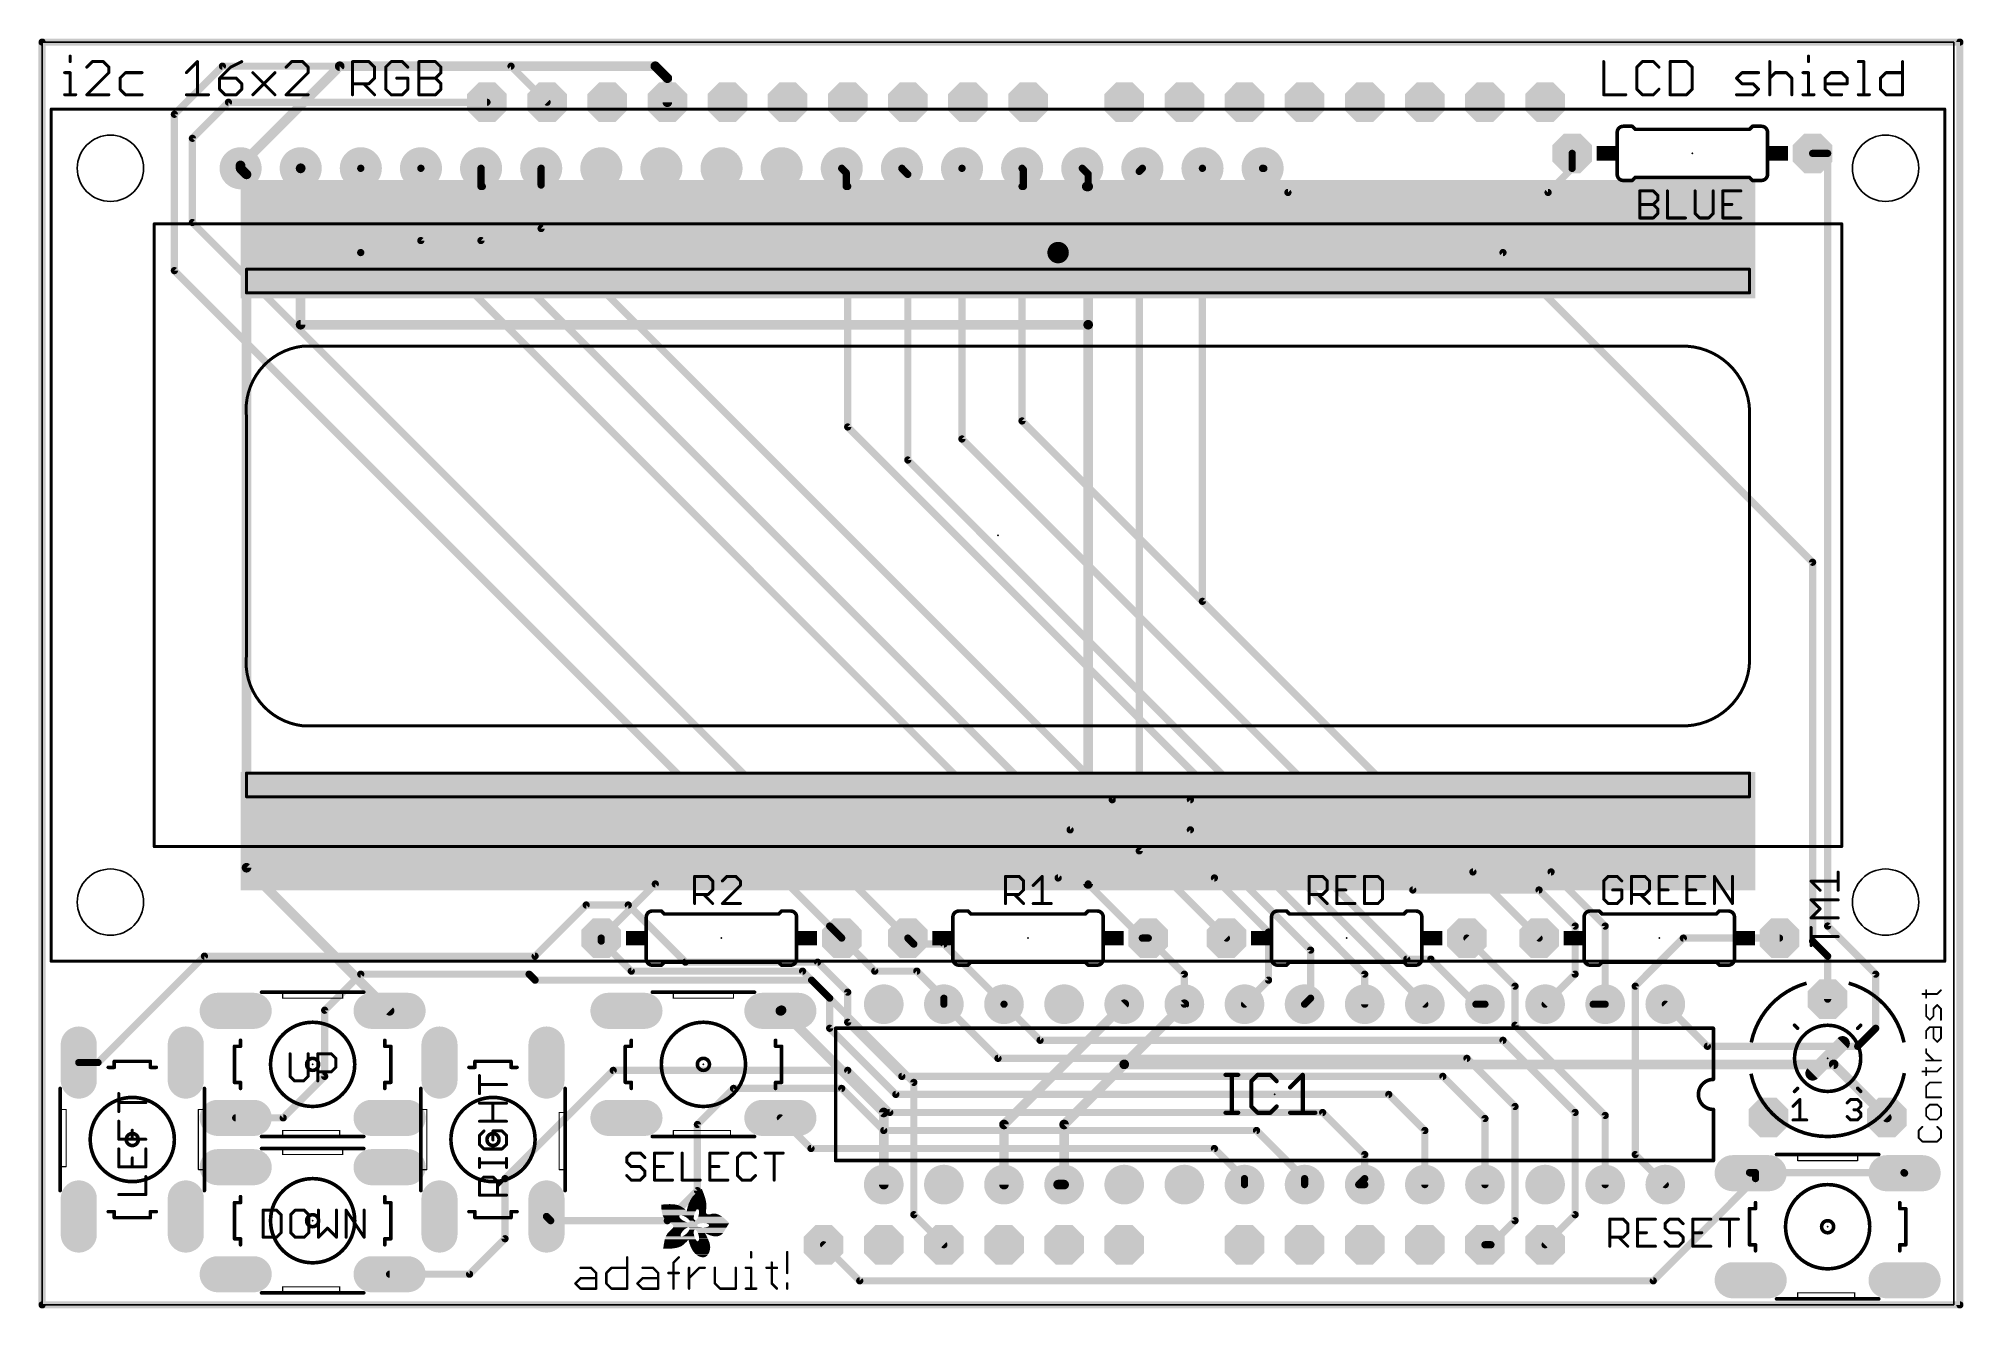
# Model space of a CAD drawing. Extents: x -0.2 to 81.2, y -0.2 to 53.5.
import ezdxf

# ---------------------------------------------------------------- set-up
doc = ezdxf.new("R2010")
doc.units = 0
for name, color, linetype in [('1', 12, 'CONTINUOUS'), ('16', 132, 'CONTINUOUS'), ('17', 110, 'CONTINUOUS'), ('18', 110, 'CONTINUOUS'), ('20', 53, 'CONTINUOUS'), ('21', 253, 'CONTINUOUS'), ('23', 53, 'CONTINUOUS'), ('25', 253, 'CONTINUOUS'), ('43', 110, 'CONTINUOUS')]:
    doc.layers.add(name, color=color, linetype=linetype)

# ---------------------------------------------------------------- blocks, each defined once
blk = doc.blocks.new('RECT')
blk.add_solid([(-0.5, -0.5), (0.5, -0.5), (-0.5, 0.5), (0.5, 0.5)])
blk = doc.blocks.new('OCTAGONP')
at = {"const_width": 0.5}
blk.add_lwpolyline([(-0.25, -0.1036), (-0.25, 0.1036), (-0.1036, 0.25), (0.1036, 0.25), (0.25, 0.1036), (0.25, -0.1036), (0.1036, -0.25), (-0.1036, -0.25), (-0.25, -0.1036), (-0.25, 0.1036)], dxfattribs=at)
blk = doc.blocks.new('LONGP100')
at = {"const_width": 1}
blk.add_lwpolyline([(-0.5, 0), (0.5, 0)], dxfattribs=at)
at = {"const_width": 0.5}
for points in [[(-0.5, 0.25, 1), (-0.5, -0.25)], [(0.5, -0.25, 1), (0.5, 0.25)]]:
    blk.add_lwpolyline(points, format="xyb", dxfattribs=at)
blk = doc.blocks.new('ROUNDP')
at = {"const_width": 0.5}
blk.add_lwpolyline([(0, -0.25, 1), (0, 0.25, 1), (0, -0.25)], format="xyb", dxfattribs=at)
blk = doc.blocks.new('ROUNDV')
at = {"const_width": 0.5}
blk.add_lwpolyline([(0, -0.25, 1), (0, 0.25, 1), (0, -0.25)], format="xyb", dxfattribs=at)

msp = doc.modelspace()

# ---------------------------------------------------------------- linework, layer by layer
at = {"layer": '1'}
for points, const_width in [([(8.382, 48.133), (12.573, 52.324)], 0.4064), ([(12.573, 52.324), (25.908, 52.324)], 0.4064), ([(25.908, 52.324), (26.416, 51.816)], 0.4064), ([(26.416, 51.816), (26.416, 50.8)], 0.4064), ([(8.386, 48.129), (8.382, 48.133)], 0.4064), ([(8.386, 48.012), (8.386, 48.129)], 0.4064), ([(8.386, 48.002), (8.386, 48.012)], 0.4064), ([(8.636, 47.752), (8.386, 48.002)], 0.4064), ([(10.921, 48.005), (10.926, 48.01)], 0.4064), ([(10.921, 41.402), (10.921, 48.005)], 0.4064), ([(10.926, 48.01), (10.926, 48.012)], 0.4064), ([(13.462, 48.008), (13.466, 48.012)], 0.3048), ([(13.462, 44.451), (13.462, 48.008)], 0.3048), ([(44.196, 47.762), (43.946, 48.012)], 0.3048), ([(46.354, 47.878), (46.486, 48.01)], 0.3048), ([(46.354, 19.178), (46.354, 47.878)], 0.3048), ([(46.486, 48.01), (46.486, 48.012)], 0.3048), ([(49.022, 48.008), (49.026, 48.012)], 0.3048), ([(49.022, 29.718), (49.022, 48.008)], 0.3048), ([(8.636, 18.4658), (8.636, 47.752)], 0.4064), ([(44.196, 47.244), (44.136, 47.244)], 0.4064), ([(44.196, 41.402), (44.196, 47.244)], 0.4064), ([(44.196, 47.244), (44.196, 47.762)], 0.3048), ([(13.462, 44.451), (13.461, 44.45)], 0.3048), ([(13.461, 44.45), (42.926, 44.45)], 0.3048), ([(44.196, 41.402), (10.921, 41.402)], 0.4064), ([(44.196, 17.78), (44.196, 41.402)], 0.4064), ([(63.246, 15.494), (49.022, 29.718)], 0.3048), ([(50.038, 15.494), (46.354, 19.178)], 0.3048), ([(14.6812, 12.4206), (8.636, 18.4658)], 0.4064), ([(23.622, 15.494), (25.908, 17.78)], 0.3048), ([(25.908, 17.78), (44.196, 17.78)], 0.3048), ([(44.196, 17.78), (46.482, 15.494)], 0.3048), ([(23.622, 15.367), (23.622, 15.494)], 0.3048), ([(24.892, 14.097), (23.622, 15.367)], 0.3048), ([(46.482, 15.494), (46.736, 15.494)], 0.3048), ([(46.736, 15.494), (48.26, 13.97)], 0.3048), ([(24.892, 14.097), (32.131, 14.097)], 0.3048), ([(32.131, 14.097), (36.83, 9.398)], 0.3048), ([(48.26, 13.97), (48.26, 12.7)], 0.3048), ([(31.1912, 12.4206), (31.2166, 12.4206)], 0.4064), ([(31.2166, 12.4206), (31.242, 12.446)], 0.4064), ([(31.242, 12.446), (35.56, 8.128)], 0.4064), ([(40.64, 7.62), (45.72, 12.7)], 0.4064), ([(48.26, 12.7), (45.72, 10.16)], 0.4064), ([(45.72, 10.16), (43.18, 7.62)], 0.4064), ([(45.72, 10.16), (75.692, 10.16)], 0.4064), ([(75.692, 10.16), (77.938, 7.914)], 0.4064), ([(36.83, 9.398), (36.83, 3.81)], 0.3048), ([(35.56, 8.128), (35.56, 5.08)], 0.4064), ([(40.64, 5.08), (40.64, 7.62)], 0.4064), ([(43.18, 7.62), (43.18, 5.08)], 0.4064), ([(72.2122, 5.588), (72.1868, 5.5626)], 0.3048), ([(72.39, 5.588), (72.2122, 5.588)], 0.3048), ([(72.39, 5.334), (72.39, 5.588)], 0.3048), ([(43.18, 5.08), (42.926, 5.08)], 0.4064), ([(68.072, 1.016), (72.39, 5.334)], 0.3048), ([(36.83, 3.81), (38.1, 2.54)], 0.3048), ([(34.544, 1.016), (33.02, 2.54)], 0.3048), ([(34.544, 1.016), (68.072, 1.016)], 0.3048)]:
    msp.add_lwpolyline(points, dxfattribs=dict(at, const_width=const_width))
for points, const_width in [([(12.573, 52.4256, 1), (12.573, 52.2224)], 0.2032), ([(12.6448, 52.2522, 1), (12.5012, 52.3958)], 0.2032), ([(25.9798, 52.3958, 1), (25.8362, 52.2522)], 0.2032), ([(25.908, 52.2224, 1), (25.908, 52.4256)], 0.2032), ([(26.5176, 51.816, 1), (26.3144, 51.816)], 0.2032), ([(26.3442, 51.7442, 1), (26.4878, 51.8878)], 0.2032), ([(26.3144, 50.8, 1), (26.5176, 50.8)], 0.2032), ([(8.4538, 48.2048, 1), (8.3102, 48.0612)], 0.2032), ([(8.3102, 48.2048, 1), (8.4538, 48.0612)], 0.2032), ([(8.4876, 48.129, 1), (8.2844, 48.129)], 0.2032), ([(8.4876, 48.012, 1), (8.2844, 48.012)], 0.2032), ([(8.2844, 48.012, 1), (8.4876, 48.012)], 0.2032), ([(8.2844, 48.002, 1), (8.4876, 48.002)], 0.2032), ([(8.4578, 48.0738, 1), (8.3142, 47.9302)], 0.2032), ([(8.3142, 48.0572, 1), (8.4578, 48.2008)], 0.2032), ([(11.0226, 48.005, 1), (10.8194, 48.005)], 0.2032), ([(10.8492, 48.0768, 1), (10.9928, 47.9332)], 0.2032), ([(11.0276, 48.012, 1), (10.8244, 48.012)], 0.2032), ([(10.8244, 48.01, 1), (11.0276, 48.01)], 0.2032), ([(10.9978, 47.9382, 1), (10.8542, 48.0818)], 0.2032), ([(13.5382, 48.008, 1), (13.3858, 48.008)], 0.1524), ([(13.4081, 48.0619, 1), (13.5159, 47.9541)], 0.1524), ([(13.5199, 47.9581, 1), (13.4121, 48.0659)], 0.1524), ([(43.9999, 48.0659, 1), (43.8921, 47.9581)], 0.1524), ([(46.4302, 47.878, 1), (46.2778, 47.878)], 0.1524), ([(46.3001, 47.9319, 1), (46.4079, 47.8241)], 0.1524), ([(46.5622, 48.012, 1), (46.4098, 48.012)], 0.1524), ([(46.4098, 48.01, 1), (46.5622, 48.01)], 0.1524), ([(46.5399, 47.9561, 1), (46.4321, 48.0639)], 0.1524), ([(49.0982, 48.008, 1), (48.9458, 48.008)], 0.1524), ([(48.9681, 48.0619, 1), (49.0759, 47.9541)], 0.1524), ([(49.0799, 47.9581, 1), (48.9721, 48.0659)], 0.1524), ([(8.7376, 47.752, 1), (8.5344, 47.752)], 0.2032), ([(8.5642, 47.6802, 1), (8.7078, 47.8238)], 0.2032), ([(44.136, 47.3456, 1), (44.136, 47.1424)], 0.2032), ([(44.2976, 47.244, 1), (44.0944, 47.244)], 0.2032), ([(44.2722, 47.762, 1), (44.1198, 47.762)], 0.1524), ([(44.1198, 47.244, 1), (44.2722, 47.244)], 0.1524), ([(44.1421, 47.7081, 1), (44.2499, 47.8159)], 0.1524), ([(44.196, 47.1424, 1), (44.196, 47.3456)], 0.2032), ([(13.461, 44.5262, 1), (13.461, 44.3738)], 0.1524), ([(13.4071, 44.5039, 1), (13.5149, 44.3961)], 0.1524), ([(13.3858, 44.451, 1), (13.5382, 44.451)], 0.1524), ([(13.5159, 44.3971, 1), (13.4081, 44.5049)], 0.1524), ([(42.926, 44.3738, 1), (42.926, 44.5262)], 0.1524), ([(10.921, 41.5036, 1), (10.921, 41.3004)], 0.2032), ([(10.8194, 41.402, 1), (11.0226, 41.402)], 0.2032), ([(44.2976, 41.402, 1), (44.0944, 41.402)], 0.2032), ([(44.0944, 41.402, 1), (44.2976, 41.402)], 0.2032), ([(44.196, 41.3004, 1), (44.196, 41.5036)], 0.2032), ([(49.0759, 29.7719, 1), (48.9681, 29.6641)], 0.1524), ([(48.9458, 29.718, 1), (49.0982, 29.718)], 0.1524), ([(46.4079, 19.2319, 1), (46.3001, 19.1241)], 0.1524), ([(46.2778, 19.178, 1), (46.4302, 19.178)], 0.1524), ([(8.5344, 18.4658, 1), (8.7376, 18.4658)], 0.2032), ([(8.7078, 18.5376, 1), (8.5642, 18.394)], 0.2032), ([(25.908, 17.8562, 1), (25.908, 17.7038)], 0.1524), ([(25.9619, 17.7261, 1), (25.8541, 17.8339)], 0.1524), ([(44.2499, 17.8339, 1), (44.1421, 17.7261)], 0.1524), ([(44.196, 17.7038, 1), (44.196, 17.8562)], 0.1524), ([(44.0944, 17.78, 1), (44.2976, 17.78)], 0.2032), ([(23.6982, 15.494, 1), (23.5458, 15.494)], 0.1524), ([(23.5681, 15.5479, 1), (23.6759, 15.4401)], 0.1524), ([(23.6759, 15.4209, 1), (23.5681, 15.3131)], 0.1524), ([(46.482, 15.5702, 1), (46.482, 15.4178)], 0.1524), ([(46.4281, 15.4401, 1), (46.5359, 15.5479)], 0.1524), ([(46.7899, 15.5479, 1), (46.6821, 15.4401)], 0.1524), ([(46.736, 15.4178, 1), (46.736, 15.5702)], 0.1524), ([(49.9841, 15.4401, 1), (50.0919, 15.5479)], 0.1524), ([(63.1921, 15.4401, 1), (63.2999, 15.5479)], 0.1524), ([(23.5458, 15.367, 1), (23.6982, 15.367)], 0.1524), ([(24.892, 14.1732, 1), (24.892, 14.0208)], 0.1524), ([(24.8381, 14.0431, 1), (24.9459, 14.1509)], 0.1524), ([(32.1849, 14.1509, 1), (32.0771, 14.0431)], 0.1524), ([(32.131, 14.0208, 1), (32.131, 14.1732)], 0.1524), ([(48.3362, 13.97, 1), (48.1838, 13.97)], 0.1524), ([(48.2061, 13.9161, 1), (48.3139, 14.0239)], 0.1524), ([(14.6094, 12.3488, 1), (14.753, 12.4924)], 0.2032), ([(31.1912, 12.5222, 1), (31.1912, 12.319)], 0.2032), ([(31.1448, 12.4924, 1), (31.2884, 12.3488)], 0.2032), ([(31.3138, 12.5178, 1), (31.1702, 12.3742)], 0.2032), ([(31.3138, 12.3742, 1), (31.1702, 12.5178)], 0.2032), ([(31.2166, 12.319, 1), (31.2166, 12.5222)], 0.2032), ([(45.7918, 12.6282, 1), (45.6482, 12.7718)], 0.2032), ([(48.3318, 12.6282, 1), (48.1882, 12.7718)], 0.2032), ([(48.1838, 12.7, 1), (48.3362, 12.7)], 0.1524), ([(45.72, 10.2616, 1), (45.72, 10.0584)], 0.2032), ([(45.6482, 10.2318, 1), (45.7918, 10.0882)], 0.2032), ([(45.7918, 10.0882, 1), (45.6482, 10.2318)], 0.2032), ([(75.7638, 10.2318, 1), (75.6202, 10.0882)], 0.2032), ([(75.692, 10.0584, 1), (75.692, 10.2616)], 0.2032), ([(36.9062, 9.398, 1), (36.7538, 9.398)], 0.1524), ([(36.7761, 9.3441, 1), (36.8839, 9.4519)], 0.1524), ([(35.6616, 8.128, 1), (35.4584, 8.128)], 0.2032), ([(35.4882, 8.0562, 1), (35.6318, 8.1998)], 0.2032), ([(40.7416, 7.62, 1), (40.5384, 7.62)], 0.2032), ([(40.5682, 7.6918, 1), (40.7118, 7.5482)], 0.2032), ([(43.2816, 7.62, 1), (43.0784, 7.62)], 0.2032), ([(43.1082, 7.6918, 1), (43.2518, 7.5482)], 0.2032), ([(77.8662, 7.8422, 1), (78.0098, 7.9858)], 0.2032), ([(72.2122, 5.6642, 1), (72.2122, 5.5118)], 0.1524), ([(72.2661, 5.5341, 1), (72.1583, 5.6419)], 0.1524), ([(72.4662, 5.588, 1), (72.3138, 5.588)], 0.1524), ([(72.39, 5.5118, 1), (72.39, 5.6642)], 0.1524), ([(35.4584, 5.08, 1), (35.6616, 5.08)], 0.2032), ([(40.5384, 5.08, 1), (40.7416, 5.08)], 0.2032), ([(42.926, 5.1816, 1), (42.926, 4.9784)], 0.2032), ([(43.0784, 5.08, 1), (43.2816, 5.08)], 0.2032), ([(43.18, 4.9784, 1), (43.18, 5.1816)], 0.2032), ([(72.1329, 5.6165, 1), (72.2407, 5.5087)], 0.1524), ([(72.3138, 5.334, 1), (72.4662, 5.334)], 0.1524), ([(72.4439, 5.2801, 1), (72.3361, 5.3879)], 0.1524), ([(36.8839, 3.8639, 1), (36.7761, 3.7561)], 0.1524), ([(36.7538, 3.81, 1), (36.9062, 3.81)], 0.1524), ([(33.0739, 2.5939, 1), (32.9661, 2.4861)], 0.1524), ([(38.0461, 2.4861, 1), (38.1539, 2.5939)], 0.1524), ([(34.544, 1.0922, 1), (34.544, 0.9398)], 0.1524), ([(34.4901, 0.9621, 1), (34.5979, 1.0699)], 0.1524), ([(68.0181, 1.0699, 1), (68.1259, 0.9621)], 0.1524), ([(68.072, 0.9398, 1), (68.072, 1.0922)], 0.1524)]:
    msp.add_lwpolyline(points, format="xyb", dxfattribs=dict(at, const_width=const_width))
at = {"layer": '16', "const_width": 0.3048}
for points in [[(0, 53.34), (0, 0)], [(81.026, 53.34), (0, 53.34)], [(81.026, 0), (81.026, 53.34)], [(5.588, 50.292), (7.62, 52.324)], [(7.62, 52.324), (19.812, 52.324)], [(19.812, 52.324), (21.336, 50.8)], [(5.588, 43.688), (5.588, 50.292)], [(6.35, 49.276), (7.874, 50.8)], [(7.874, 50.8), (18.796, 50.8)], [(6.35, 45.72), (6.35, 49.276)], [(16.002, 48.008), (16.006, 48.012)], [(16.002, 44.958), (16.002, 48.008)], [(18.542, 48.008), (18.546, 48.012)], [(18.542, 47.302), (18.542, 48.008)], [(21.082, 48.008), (21.086, 48.012)], [(21.082, 47.302), (21.082, 48.008)], [(33.782, 48.006), (33.786, 48.01)], [(33.976, 47.812), (33.782, 48.006)], [(33.786, 48.01), (33.786, 48.012)], [(36.322, 48.006), (36.326, 48.01)], [(36.576, 47.752), (36.322, 48.006)], [(36.326, 48.01), (36.326, 48.012)], [(38.862, 48.006), (38.866, 48.01)], [(38.862, 36.576), (38.862, 48.006)], [(38.866, 48.01), (38.866, 48.012)], [(41.402, 48.006), (41.406, 48.01)], [(41.46, 47.948), (41.402, 48.006)], [(41.406, 48.01), (41.406, 48.012)], [(41.46, 47.244), (41.46, 47.948)], [(51.566, 48.012), (51.562, 48.008)], [(51.562, 48.008), (51.562, 48.006)], [(51.562, 48.006), (51.62, 48.006)], [(51.62, 48.006), (52.636, 46.99)], [(63.627, 46.99), (64.643, 48.006)], [(64.643, 48.006), (64.643, 48.641)], [(75.311, 48.641), (74.803, 48.641)], [(75.438, 48.641), (75.311, 48.641)], [(75.438, 16.002), (75.438, 48.641)], [(18.6, 47.244), (18.542, 47.302)], [(18.542, 47.244), (18.6, 47.244)], [(18.542, 44.958), (18.542, 47.244)], [(21.082, 47.302), (21.082, 47.498)], [(21.082, 45.466), (21.082, 47.302)], [(33.976, 47.244), (33.976, 47.812)], [(34.036, 47.244), (33.976, 47.244)], [(34.036, 37.084), (34.036, 47.244)], [(36.576, 35.687), (36.576, 47.752)], [(41.402, 47.244), (41.46, 47.244)], [(41.402, 37.338), (41.402, 47.244)], [(52.636, 46.99), (63.627, 46.99)], [(36.576, 15.494), (6.35, 45.72)], [(45.212, 21.336), (21.082, 45.466)], [(16.002, 44.958), (42.926, 18.034)], [(43.434, 20.066), (18.542, 44.958)], [(42.926, 44.45), (61.722, 44.45)], [(61.722, 44.45), (74.803, 31.369)], [(33.782, 15.494), (5.588, 43.688)], [(60.452, 18.288), (41.402, 37.338)], [(34.036, 37.084), (58.42, 12.7)], [(57.912, 17.526), (38.862, 36.576)], [(57.658, 14.605), (36.576, 35.687)], [(74.803, 31.369), (74.803, 15.367)], [(45.212, 21.336), (48.514, 21.336)], [(48.514, 21.336), (55.88, 13.97)], [(43.434, 20.066), (48.514, 20.066)], [(48.514, 20.066), (53.594, 14.986)], [(42.926, 18.034), (49.53, 18.034)], [(49.53, 18.034), (51.816, 15.748)], [(60.452, 18.288), (63.754, 18.288)], [(63.754, 18.288), (66.04, 16.002)], [(57.912, 17.526), (63.246, 17.526)], [(63.246, 17.526), (64.77, 16.002)], [(20.828, 14.732), (22.987, 16.891)], [(22.987, 16.891), (24.765, 16.891)], [(24.765, 16.891), (27.178, 14.478)], [(33.782, 15.494), (33.274, 16.002)], [(35.179, 14.097), (33.782, 15.494)], [(36.576, 15.494), (36.83, 15.24)], [(51.816, 15.748), (51.816, 13.716)], [(62.23, 13.462), (60.198, 15.494)], [(64.77, 16.002), (64.77, 13.97)], [(66.04, 16.002), (66.04, 12.7)], [(67.31, 13.462), (69.342, 15.494)], [(69.342, 15.494), (73.406, 15.494)], [(74.803, 15.367), (75.438, 14.732)], [(77.47, 13.97), (75.438, 16.002)], [(2.3622, 10.2362), (6.858, 14.732)], [(6.858, 14.732), (20.828, 14.732)], [(36.83, 15.24), (38.1, 15.24)], [(38.1, 15.24), (40.64, 12.7)], [(53.594, 14.986), (53.594, 12.954)], [(57.658, 14.605), (58.674, 14.605)], [(58.674, 14.605), (60.579, 12.7)], [(75.438, 14.732), (75.438, 12.914)], [(11.938, 12.446), (13.462, 13.97)], [(13.462, 13.97), (20.574, 13.97)], [(20.574, 13.97), (20.828, 13.716)], [(20.828, 13.716), (32.512, 13.716)], [(27.178, 14.478), (32.766, 14.478)], [(32.512, 13.716), (33.274, 12.954)], [(32.766, 14.478), (34.036, 13.208)], [(35.179, 14.097), (36.957, 14.097)], [(36.957, 14.097), (38.1, 12.954)], [(51.816, 13.716), (50.8, 12.7)], [(55.88, 13.97), (55.88, 12.7)], [(64.77, 13.97), (63.5, 12.7)], [(77.47, 11.684), (77.47, 13.97)], [(33.274, 12.954), (33.274, 11.684)], [(34.036, 13.208), (34.036, 11.938)], [(38.1, 12.954), (38.1, 12.7)], [(53.594, 12.954), (53.34, 12.7)], [(62.23, 11.811), (62.23, 13.462)], [(67.31, 6.35), (67.31, 13.462)], [(11.938, 9.652), (11.938, 12.446)], [(38.1, 12.7), (40.386, 10.414)], [(40.64, 12.7), (42.164, 11.176)], [(60.579, 12.7), (60.96, 12.7)], [(66.04, 12.7), (65.532, 12.7)], [(70.358, 10.922), (68.58, 12.7)], [(33.274, 11.684), (36.068, 8.89)], [(34.036, 11.938), (36.322, 9.652)], [(66.04, 8.001), (62.23, 11.811)], [(76.708, 10.922), (77.47, 11.684)], [(42.164, 11.176), (61.722, 11.176)], [(61.722, 11.176), (64.77, 8.128)], [(70.358, 10.922), (76.708, 10.922)], [(1.5494, 10.2362), (2.3622, 10.2362)], [(10.1854, 7.8994), (11.938, 9.652)], [(19.558, 5.334), (24.13, 9.906)], [(24.13, 9.906), (34.036, 9.906)], [(34.036, 9.906), (35.814, 8.128)], [(36.322, 9.652), (59.182, 9.652)], [(40.386, 10.414), (60.198, 10.414)], [(59.182, 9.652), (60.96, 7.874)], [(60.198, 10.414), (62.23, 8.382)], [(27.686, 7.62), (29.21, 9.144)], [(29.21, 9.144), (33.782, 9.144)], [(33.782, 9.144), (35.56, 7.366)], [(36.068, 8.89), (56.896, 8.89)], [(56.896, 8.89), (58.42, 7.366)], [(35.814, 8.128), (54.102, 8.128)], [(54.102, 8.128), (55.88, 6.35)], [(62.23, 8.382), (62.23, 3.556)], [(64.77, 8.128), (64.77, 3.81)], [(66.04, 5.08), (66.04, 8.001)], [(8.1788, 7.8994), (10.1854, 7.8994)], [(27.686, 4.826), (27.686, 7.62)], [(32.4866, 6.604), (31.1912, 7.8994)], [(35.56, 7.366), (51.308, 7.366)], [(51.308, 7.366), (53.34, 5.334)], [(58.42, 7.366), (58.42, 5.08)], [(60.96, 7.874), (60.96, 5.08)], [(32.4866, 6.604), (49.53, 6.604)], [(49.53, 6.604), (50.8, 5.334)], [(55.88, 6.35), (55.88, 5.334)], [(67.31, 6.35), (68.58, 5.08)], [(72.1614, 5.588), (72.136, 5.588)], [(72.1868, 5.5626), (72.1614, 5.588)], [(72.1614, 5.588), (78.6638, 5.588)], [(78.6638, 5.588), (78.6892, 5.5626)], [(19.558, 2.794), (19.558, 5.334)], [(26.416, 3.556), (27.686, 4.826)], [(50.8, 5.334), (50.8, 5.08)], [(53.34, 5.334), (53.34, 5.08)], [(55.88, 5.334), (55.626, 5.08)], [(55.626, 5.08), (55.88, 5.08)], [(21.3106, 3.7338), (21.4884, 3.556)], [(21.4884, 3.556), (26.416, 3.556)], [(62.23, 3.556), (61.214, 2.54)], [(64.77, 3.81), (63.5, 2.54)], [(18.0594, 1.2954), (19.558, 2.794)], [(61.214, 2.54), (60.96, 2.54)], [(14.6812, 1.2954), (18.0594, 1.2954)], [(0, 0), (81.026, 0)]]:
    msp.add_lwpolyline(points, dxfattribs=at)
at = {"layer": '16', "const_width": 0.1524}
for points in [[(0.0762, 53.34, 1), (-0.0762, 53.34)], [(0, 53.4162, 1), (0, 53.2638)], [(81.1022, 53.34, 1), (80.9498, 53.34)], [(81.026, 53.2638, 1), (81.026, 53.4162)], [(7.62, 52.4002, 1), (7.62, 52.2478)], [(7.6739, 52.2701, 1), (7.5661, 52.3779)], [(19.8659, 52.3779, 1), (19.7581, 52.2701)], [(19.812, 52.2478, 1), (19.812, 52.4002)], [(5.6642, 50.292, 1), (5.5118, 50.292)], [(7.874, 50.8762, 1), (7.874, 50.7238)], [(7.9279, 50.7461, 1), (7.8201, 50.8539)], [(18.796, 50.7238, 1), (18.796, 50.8762)], [(21.2821, 50.7461, 1), (21.3899, 50.8539)], [(5.5341, 50.3459, 1), (5.6419, 50.2381)], [(6.4262, 49.276, 1), (6.2738, 49.276)], [(6.2961, 49.3299, 1), (6.4039, 49.2221)], [(16.0782, 48.008, 1), (15.9258, 48.008)], [(15.9481, 48.0619, 1), (16.0559, 47.9541)], [(16.0599, 47.9581, 1), (15.9521, 48.0659)], [(18.6182, 48.008, 1), (18.4658, 48.008)], [(18.4881, 48.0619, 1), (18.5959, 47.9541)], [(18.5999, 47.9581, 1), (18.4921, 48.0659)], [(21.1582, 48.008, 1), (21.0058, 48.008)], [(21.0281, 48.0619, 1), (21.1359, 47.9541)], [(21.1399, 47.9581, 1), (21.0321, 48.0659)], [(33.8359, 48.0599, 1), (33.7281, 47.9521)], [(33.7281, 48.0599, 1), (33.8359, 47.9521)], [(33.8622, 48.012, 1), (33.7098, 48.012)], [(33.7098, 48.01, 1), (33.8622, 48.01)], [(33.8399, 47.9561, 1), (33.7321, 48.0639)], [(36.3759, 48.0599, 1), (36.2681, 47.9521)], [(36.2681, 48.0599, 1), (36.3759, 47.9521)], [(36.4022, 48.012, 1), (36.2498, 48.012)], [(36.2498, 48.01, 1), (36.4022, 48.01)], [(36.3799, 47.9561, 1), (36.2721, 48.0639)], [(38.9382, 48.006, 1), (38.7858, 48.006)], [(38.8081, 48.0599, 1), (38.9159, 47.9521)], [(38.9422, 48.012, 1), (38.7898, 48.012)], [(38.7898, 48.01, 1), (38.9422, 48.01)], [(38.9199, 47.9561, 1), (38.8121, 48.0639)], [(41.4559, 48.0599, 1), (41.3481, 47.9521)], [(41.3481, 48.0599, 1), (41.4559, 47.9521)], [(41.4822, 48.012, 1), (41.3298, 48.012)], [(41.3298, 48.01, 1), (41.4822, 48.01)], [(41.4599, 47.9561, 1), (41.3521, 48.0639)], [(41.5362, 47.948, 1), (41.3838, 47.948)], [(41.4061, 47.8941, 1), (41.5139, 48.0019)], [(51.6382, 48.008, 1), (51.4858, 48.008)], [(51.562, 48.0822, 1), (51.562, 47.9298)], [(51.5081, 48.0619, 1), (51.6159, 47.9541)], [(51.4858, 48.006, 1), (51.6382, 48.006)], [(51.6199, 47.9581, 1), (51.5121, 48.0659)], [(51.6739, 48.0599, 1), (51.5661, 47.9521)], [(51.62, 47.9298, 1), (51.62, 48.0822)], [(64.7192, 48.641, 1), (64.5668, 48.641)], [(64.5668, 48.006, 1), (64.7192, 48.006)], [(64.6969, 47.9521, 1), (64.5891, 48.0599)], [(74.803, 48.7172, 1), (74.803, 48.5648)], [(75.311, 48.7172, 1), (75.311, 48.5648)], [(75.311, 48.5648, 1), (75.311, 48.7172)], [(75.5142, 48.641, 1), (75.3618, 48.641)], [(75.438, 48.5648, 1), (75.438, 48.7172)], [(18.5959, 47.3559, 1), (18.4881, 47.2481)], [(18.542, 47.3202, 1), (18.542, 47.1678)], [(18.6182, 47.244, 1), (18.4658, 47.244)], [(18.4658, 47.302, 1), (18.6182, 47.302)], [(18.5461, 47.1901, 1), (18.6539, 47.2979)], [(18.6, 47.1678, 1), (18.6, 47.3202)], [(21.1582, 47.498, 1), (21.0058, 47.498)], [(21.1582, 47.302, 1), (21.0058, 47.302)], [(21.0058, 47.302, 1), (21.1582, 47.302)], [(21.0058, 47.302, 1), (21.1582, 47.302)], [(34.0522, 47.812, 1), (33.8998, 47.812)], [(33.976, 47.3202, 1), (33.976, 47.1678)], [(33.8998, 47.244, 1), (34.0522, 47.244)], [(33.9221, 47.7581, 1), (34.0299, 47.8659)], [(34.1122, 47.244, 1), (33.9598, 47.244)], [(34.036, 47.1678, 1), (34.036, 47.3202)], [(36.6522, 47.752, 1), (36.4998, 47.752)], [(36.5221, 47.6981, 1), (36.6299, 47.8059)], [(41.402, 47.3202, 1), (41.402, 47.1678)], [(41.4782, 47.244, 1), (41.3258, 47.244)], [(41.3838, 47.244, 1), (41.5362, 47.244)], [(41.46, 47.1678, 1), (41.46, 47.3202)], [(52.636, 47.0662, 1), (52.636, 46.9138)], [(52.5821, 46.9361, 1), (52.6899, 47.0439)], [(63.5731, 47.0439, 1), (63.6809, 46.9361)], [(63.627, 46.9138, 1), (63.627, 47.0662)], [(6.4039, 45.7739, 1), (6.2961, 45.6661)], [(6.2738, 45.72, 1), (6.4262, 45.72)], [(21.1359, 45.5199, 1), (21.0281, 45.4121)], [(16.0559, 45.0119, 1), (15.9481, 44.9041)], [(15.9258, 44.958, 1), (16.0782, 44.958)], [(18.5959, 45.0119, 1), (18.4881, 44.9041)], [(18.4658, 44.958, 1), (18.6182, 44.958)], [(21.0058, 45.466, 1), (21.1582, 45.466)], [(42.926, 44.5262, 1), (42.926, 44.3738)], [(61.7759, 44.5039, 1), (61.6681, 44.3961)], [(61.722, 44.3738, 1), (61.722, 44.5262)], [(5.6419, 43.7419, 1), (5.5341, 43.6341)], [(5.5118, 43.688, 1), (5.6642, 43.688)], [(41.4559, 37.3919, 1), (41.3481, 37.2841)], [(41.3258, 37.338, 1), (41.4782, 37.338)], [(34.0899, 37.1379, 1), (33.9821, 37.0301)], [(33.9598, 37.084, 1), (34.1122, 37.084)], [(38.9159, 36.6299, 1), (38.8081, 36.5221)], [(38.7858, 36.576, 1), (38.9382, 36.576)], [(36.6299, 35.7409, 1), (36.5221, 35.6331)], [(36.4998, 35.687, 1), (36.6522, 35.687)], [(74.8792, 31.369, 1), (74.7268, 31.369)], [(74.7491, 31.3151, 1), (74.8569, 31.4229)], [(45.212, 21.4122, 1), (45.212, 21.2598)], [(45.1581, 21.2821, 1), (45.2659, 21.3899)], [(48.5679, 21.3899, 1), (48.4601, 21.2821)], [(48.514, 21.2598, 1), (48.514, 21.4122)], [(43.434, 20.1422, 1), (43.434, 19.9898)], [(43.3801, 20.0121, 1), (43.4879, 20.1199)], [(48.5679, 20.1199, 1), (48.4601, 20.0121)], [(48.514, 19.9898, 1), (48.514, 20.1422)], [(42.926, 18.1102, 1), (42.926, 17.9578)], [(42.8721, 17.9801, 1), (42.9799, 18.0879)], [(49.5839, 18.0879, 1), (49.4761, 17.9801)], [(49.53, 17.9578, 1), (49.53, 18.1102)], [(60.452, 18.3642, 1), (60.452, 18.2118)], [(60.3981, 18.2341, 1), (60.5059, 18.3419)], [(63.8079, 18.3419, 1), (63.7001, 18.2341)], [(63.754, 18.2118, 1), (63.754, 18.3642)], [(57.912, 17.6022, 1), (57.912, 17.4498)], [(57.8581, 17.4721, 1), (57.9659, 17.5799)], [(63.2999, 17.5799, 1), (63.1921, 17.4721)], [(63.246, 17.4498, 1), (63.246, 17.6022)], [(22.987, 16.9672, 1), (22.987, 16.8148)], [(23.0409, 16.8371, 1), (22.9331, 16.9449)], [(24.8189, 16.9449, 1), (24.7111, 16.8371)], [(24.765, 16.8148, 1), (24.765, 16.9672)], [(33.3279, 16.0559, 1), (33.2201, 15.9481)], [(33.8359, 15.5479, 1), (33.7281, 15.4401)], [(33.7281, 15.4401, 1), (33.8359, 15.5479)], [(33.7281, 15.4401, 1), (33.8359, 15.5479)], [(36.6299, 15.5479, 1), (36.5221, 15.4401)], [(36.5221, 15.4401, 1), (36.6299, 15.5479)], [(51.8922, 15.748, 1), (51.7398, 15.748)], [(51.7621, 15.6941, 1), (51.8699, 15.8019)], [(60.2519, 15.5479, 1), (60.1441, 15.4401)], [(64.8462, 16.002, 1), (64.6938, 16.002)], [(64.7161, 15.9481, 1), (64.8239, 16.0559)], [(66.1162, 16.002, 1), (65.9638, 16.002)], [(65.9861, 15.9481, 1), (66.0939, 16.0559)], [(69.342, 15.5702, 1), (69.342, 15.4178)], [(69.3959, 15.4401, 1), (69.2881, 15.5479)], [(73.406, 15.4178, 1), (73.406, 15.5702)], [(74.8569, 15.4209, 1), (74.7491, 15.3131)], [(75.4919, 16.0559, 1), (75.3841, 15.9481)], [(75.3618, 16.002, 1), (75.5142, 16.002)], [(6.858, 14.8082, 1), (6.858, 14.6558)], [(6.9119, 14.6781, 1), (6.8041, 14.7859)], [(20.7741, 14.7859, 1), (20.8819, 14.6781)], [(20.828, 14.6558, 1), (20.828, 14.8082)], [(36.83, 15.3162, 1), (36.83, 15.1638)], [(36.7761, 15.1861, 1), (36.8839, 15.2939)], [(38.1539, 15.2939, 1), (38.0461, 15.1861)], [(38.1, 15.1638, 1), (38.1, 15.3162)], [(53.6702, 14.986, 1), (53.5178, 14.986)], [(53.5401, 14.9321, 1), (53.6479, 15.0399)], [(57.658, 14.6812, 1), (57.658, 14.5288)], [(57.6041, 14.5511, 1), (57.7119, 14.6589)], [(58.7279, 14.6589, 1), (58.6201, 14.5511)], [(58.674, 14.5288, 1), (58.674, 14.6812)], [(74.7268, 15.367, 1), (74.8792, 15.367)], [(75.5142, 14.732, 1), (75.3618, 14.732)], [(75.3841, 14.6781, 1), (75.4919, 14.7859)], [(13.462, 14.0462, 1), (13.462, 13.8938)], [(13.5159, 13.9161, 1), (13.4081, 14.0239)], [(20.6279, 14.0239, 1), (20.5201, 13.9161)], [(20.574, 13.8938, 1), (20.574, 14.0462)], [(20.828, 13.7922, 1), (20.828, 13.6398)], [(20.7741, 13.6621, 1), (20.8819, 13.7699)], [(27.178, 14.5542, 1), (27.178, 14.4018)], [(27.1241, 14.4241, 1), (27.2319, 14.5319)], [(32.5659, 13.7699, 1), (32.4581, 13.6621)], [(32.512, 13.6398, 1), (32.512, 13.7922)], [(32.8199, 14.5319, 1), (32.7121, 14.4241)], [(32.766, 14.4018, 1), (32.766, 14.5542)], [(35.179, 14.1732, 1), (35.179, 14.0208)], [(35.1251, 14.0431, 1), (35.2329, 14.1509)], [(37.0109, 14.1509, 1), (36.9031, 14.0431)], [(36.957, 14.0208, 1), (36.957, 14.1732)], [(51.8699, 13.6621, 1), (51.7621, 13.7699)], [(55.9562, 13.97, 1), (55.8038, 13.97)], [(55.8261, 13.9161, 1), (55.9339, 14.0239)], [(64.6938, 13.97, 1), (64.8462, 13.97)], [(64.8239, 13.9161, 1), (64.7161, 14.0239)], [(77.5462, 13.97, 1), (77.3938, 13.97)], [(77.4161, 13.9161, 1), (77.5239, 14.0239)], [(33.3502, 12.954, 1), (33.1978, 12.954)], [(33.2201, 12.9001, 1), (33.3279, 13.0079)], [(34.1122, 13.208, 1), (33.9598, 13.208)], [(33.9821, 13.1541, 1), (34.0899, 13.2619)], [(38.1762, 12.954, 1), (38.0238, 12.954)], [(38.0461, 12.9001, 1), (38.1539, 13.0079)], [(51.7398, 13.716, 1), (51.8922, 13.716)], [(53.5178, 12.954, 1), (53.6702, 12.954)], [(53.6479, 12.9001, 1), (53.5401, 13.0079)], [(62.3062, 13.462, 1), (62.1538, 13.462)], [(62.1761, 13.4081, 1), (62.2839, 13.5159)], [(67.3862, 13.462, 1), (67.2338, 13.462)], [(67.2561, 13.5159, 1), (67.3639, 13.4081)], [(12.0142, 12.446, 1), (11.8618, 12.446)], [(11.8841, 12.4999, 1), (11.9919, 12.3921)], [(38.1539, 12.7539, 1), (38.0461, 12.6461)], [(38.0238, 12.7, 1), (38.1762, 12.7)], [(40.6939, 12.7539, 1), (40.5861, 12.6461)], [(40.5861, 12.6461, 1), (40.6939, 12.7539)], [(50.7461, 12.7539, 1), (50.8539, 12.6461)], [(53.2861, 12.7539, 1), (53.3939, 12.6461)], [(55.8038, 12.7, 1), (55.9562, 12.7)], [(58.3661, 12.6461, 1), (58.4739, 12.7539)], [(60.579, 12.7762, 1), (60.579, 12.6238)], [(60.5251, 12.6461, 1), (60.6329, 12.7539)], [(60.96, 12.6238, 1), (60.96, 12.7762)], [(63.4461, 12.7539, 1), (63.5539, 12.6461)], [(65.532, 12.7762, 1), (65.532, 12.6238)], [(65.9638, 12.7, 1), (66.1162, 12.7)], [(66.04, 12.6238, 1), (66.04, 12.7762)], [(68.6339, 12.7539, 1), (68.5261, 12.6461)], [(75.3618, 12.914, 1), (75.5142, 12.914)], [(33.3279, 11.7379, 1), (33.2201, 11.6301)], [(33.1978, 11.684, 1), (33.3502, 11.684)], [(34.0899, 11.9919, 1), (33.9821, 11.8841)], [(33.9598, 11.938, 1), (34.1122, 11.938)], [(62.2839, 11.8649, 1), (62.1761, 11.7571)], [(62.1538, 11.811, 1), (62.3062, 11.811)], [(77.3938, 11.684, 1), (77.5462, 11.684)], [(77.5239, 11.6301, 1), (77.4161, 11.7379)], [(42.164, 11.2522, 1), (42.164, 11.0998)], [(42.1101, 11.1221, 1), (42.2179, 11.2299)], [(61.7759, 11.2299, 1), (61.6681, 11.1221)], [(61.722, 11.0998, 1), (61.722, 11.2522)], [(70.358, 10.9982, 1), (70.358, 10.8458)], [(70.3041, 10.8681, 1), (70.4119, 10.9759)], [(76.6541, 10.9759, 1), (76.7619, 10.8681)], [(76.708, 10.8458, 1), (76.708, 10.9982)], [(1.5494, 10.3124, 1), (1.5494, 10.16)], [(2.3083, 10.2901, 1), (2.4161, 10.1823)], [(2.3622, 10.16, 1), (2.3622, 10.3124)], [(11.9919, 9.5981, 1), (11.8841, 9.7059)], [(24.13, 9.9822, 1), (24.13, 9.8298)], [(24.1839, 9.8521, 1), (24.0761, 9.9599)], [(34.0899, 9.9599, 1), (33.9821, 9.8521)], [(34.036, 9.8298, 1), (34.036, 9.9822)], [(36.322, 9.7282, 1), (36.322, 9.5758)], [(36.2681, 9.5981, 1), (36.3759, 9.7059)], [(40.386, 10.4902, 1), (40.386, 10.3378)], [(40.3321, 10.3601, 1), (40.4399, 10.4679)], [(59.2359, 9.7059, 1), (59.1281, 9.5981)], [(59.182, 9.5758, 1), (59.182, 9.7282)], [(60.2519, 10.4679, 1), (60.1441, 10.3601)], [(60.198, 10.3378, 1), (60.198, 10.4902)], [(11.8618, 9.652, 1), (12.0142, 9.652)], [(29.21, 9.2202, 1), (29.21, 9.0678)], [(29.2639, 9.0901, 1), (29.1561, 9.1979)], [(33.8359, 9.1979, 1), (33.7281, 9.0901)], [(33.782, 9.0678, 1), (33.782, 9.2202)], [(36.068, 8.9662, 1), (36.068, 8.8138)], [(36.0141, 8.8361, 1), (36.1219, 8.9439)], [(56.9499, 8.9439, 1), (56.8421, 8.8361)], [(56.896, 8.8138, 1), (56.896, 8.9662)], [(35.814, 8.2042, 1), (35.814, 8.0518)], [(35.7601, 8.0741, 1), (35.8679, 8.1819)], [(54.1559, 8.1819, 1), (54.0481, 8.0741)], [(54.102, 8.0518, 1), (54.102, 8.2042)], [(62.3062, 8.382, 1), (62.1538, 8.382)], [(62.1761, 8.3281, 1), (62.2839, 8.4359)], [(64.8462, 8.128, 1), (64.6938, 8.128)], [(64.7161, 8.0741, 1), (64.8239, 8.1819)], [(66.1162, 8.001, 1), (65.9638, 8.001)], [(8.1788, 7.9756, 1), (8.1788, 7.8232)], [(10.1315, 7.9533, 1), (10.2393, 7.8455)], [(10.1854, 7.8232, 1), (10.1854, 7.9756)], [(27.7622, 7.62, 1), (27.6098, 7.62)], [(27.6321, 7.6739, 1), (27.7399, 7.5661)], [(31.2451, 7.9533, 1), (31.1373, 7.8455)], [(35.56, 7.4422, 1), (35.56, 7.2898)], [(35.5061, 7.3121, 1), (35.6139, 7.4199)], [(51.3619, 7.4199, 1), (51.2541, 7.3121)], [(51.308, 7.2898, 1), (51.308, 7.4422)], [(58.4962, 7.366, 1), (58.3438, 7.366)], [(58.3661, 7.3121, 1), (58.4739, 7.4199)], [(61.0362, 7.874, 1), (60.8838, 7.874)], [(60.9061, 7.8201, 1), (61.0139, 7.9279)], [(65.9861, 7.9471, 1), (66.0939, 8.0549)], [(32.4866, 6.6802, 1), (32.4866, 6.5278)], [(32.4327, 6.5501, 1), (32.5405, 6.6579)], [(49.5839, 6.6579, 1), (49.4761, 6.5501)], [(49.53, 6.5278, 1), (49.53, 6.6802)], [(55.9562, 6.35, 1), (55.8038, 6.35)], [(55.8261, 6.2961, 1), (55.9339, 6.4039)], [(67.3639, 6.4039, 1), (67.2561, 6.2961)], [(67.2338, 6.35, 1), (67.3862, 6.35)], [(72.136, 5.6642, 1), (72.136, 5.5118)], [(72.2153, 5.6419, 1), (72.1075, 5.5341)], [(72.1614, 5.6642, 1), (72.1614, 5.5118)], [(72.1614, 5.5118, 1), (72.1614, 5.6642)], [(78.7177, 5.6419, 1), (78.6099, 5.5341)], [(78.6638, 5.5118, 1), (78.6638, 5.6642)], [(19.6342, 5.334, 1), (19.4818, 5.334)], [(19.5041, 5.3879, 1), (19.6119, 5.2801)], [(27.6098, 4.826, 1), (27.7622, 4.826)], [(27.7399, 4.7721, 1), (27.6321, 4.8799)], [(50.8762, 5.334, 1), (50.7238, 5.334)], [(50.7238, 5.08, 1), (50.8762, 5.08)], [(50.7461, 5.2801, 1), (50.8539, 5.3879)], [(53.4162, 5.334, 1), (53.2638, 5.334)], [(53.2638, 5.08, 1), (53.4162, 5.08)], [(53.2861, 5.2801, 1), (53.3939, 5.3879)], [(55.626, 5.1562, 1), (55.626, 5.0038)], [(55.5721, 5.1339, 1), (55.6799, 5.0261)], [(55.8038, 5.334, 1), (55.9562, 5.334)], [(55.9339, 5.2801, 1), (55.8261, 5.3879)], [(55.88, 5.0038, 1), (55.88, 5.1562)], [(58.3438, 5.08, 1), (58.4962, 5.08)], [(60.8838, 5.08, 1), (61.0362, 5.08)], [(65.9638, 5.08, 1), (66.1162, 5.08)], [(68.5261, 5.0261, 1), (68.6339, 5.1339)], [(72.1329, 5.5087, 1), (72.2407, 5.6165)], [(78.6353, 5.5087, 1), (78.7431, 5.6165)], [(21.3645, 3.7877, 1), (21.2567, 3.6799)], [(21.4884, 3.6322, 1), (21.4884, 3.4798)], [(21.4345, 3.5021, 1), (21.5423, 3.6099)], [(26.3621, 3.6099, 1), (26.4699, 3.5021)], [(26.416, 3.4798, 1), (26.416, 3.6322)], [(62.1538, 3.556, 1), (62.3062, 3.556)], [(62.2839, 3.5021, 1), (62.1761, 3.6099)], [(64.6938, 3.81, 1), (64.8462, 3.81)], [(64.8239, 3.7561, 1), (64.7161, 3.8639)], [(19.4818, 2.794, 1), (19.6342, 2.794)], [(19.6119, 2.7401, 1), (19.5041, 2.8479)], [(60.96, 2.6162, 1), (60.96, 2.4638)], [(61.1601, 2.5939, 1), (61.2679, 2.4861)], [(61.214, 2.4638, 1), (61.214, 2.6162)], [(63.4461, 2.5939, 1), (63.5539, 2.4861)], [(14.6812, 1.3716, 1), (14.6812, 1.2192)], [(18.0055, 1.3493, 1), (18.1133, 1.2415)], [(18.0594, 1.2192, 1), (18.0594, 1.3716)], [(0, 0.0762, 1), (0, -0.0762)], [(-0.0762, 0, 1), (0.0762, 0)], [(80.9498, 0, 1), (81.1022, 0)], [(81.026, -0.0762, 1), (81.026, 0.0762)]]:
    msp.add_lwpolyline(points, format="xyb", dxfattribs=at)
at = {"layer": '20'}
for p, q in [((80.772, 53.34), (0, 53.34)), ((0, 53.34), (0, 0)), ((80.772, 0), (80.772, 53.34)), ((0, 0), (80.772, 0))]:
    msp.add_line(p, q, dxfattribs=at)
for centre in [(2.886, 48.012), (77.886, 48.012), (2.886, 17.012), (77.886, 17.012)]:
    msp.add_circle(centre, 1.4, dxfattribs=at)
at = {"layer": '21'}
for points, const_width in [([(0.9525, 52.0814, 1), (0.9525, 52.0179)], 0.0635), ([(1.2173, 52.7487, 1), (1.1538, 52.7487)], 0.0635), ([(1.1538, 52.5157, 1), (1.2173, 52.5157)], 0.0635), ([(1.2173, 52.0496, 1), (1.1538, 52.0496)], 0.0635), ([(1.1855, 52.0179, 1), (1.1855, 52.0814)], 0.0635), ([(1.8656, 52.3051, 1), (1.9105, 52.2602)], 0.0635), ([(2.121, 52.5474, 1), (2.121, 52.4839)], 0.0635), ([(2.1435, 52.4932, 1), (2.0986, 52.5381)], 0.0635), ([(2.6096, 52.5381, 1), (2.5647, 52.4932)], 0.0635), ([(2.5871, 52.4839, 1), (2.5871, 52.5474)], 0.0635), ([(2.8519, 52.2827, 1), (2.7884, 52.2827)], 0.0635), ([(2.7884, 52.0496, 1), (2.8519, 52.0496)], 0.0635), ([(2.8426, 52.0272, 1), (2.7977, 52.0721)], 0.0635), ([(2.7977, 52.2602, 1), (2.8426, 52.3051)], 0.0635), ([(3.5243, 52.0814, 1), (3.5243, 52.0179)], 0.0635), ([(3.5468, 52.0272, 1), (3.5019, 52.0721)], 0.0635), ([(4.2234, 52.0179, 1), (4.2234, 52.0814)], 0.0635), ([(6.0754, 52.0721, 1), (6.1203, 52.0272)], 0.0635), ([(6.5957, 52.5157, 1), (6.5322, 52.5157)], 0.0635), ([(6.5864, 52.4932, 1), (6.5415, 52.5381)], 0.0635), ([(7.953, 52.3111, 1), (7.9814, 52.2543)], 0.0635), ([(7.9896, 52.2602, 1), (7.9447, 52.3051)], 0.0635), ([(8.4475, 52.4873, 1), (8.4191, 52.5441)], 0.0635), ([(8.9269, 52.0721, 1), (8.882, 52.0272)], 0.0635), ([(9.859, 52.0272, 1), (9.8141, 52.0721)], 0.0635), ([(10.2852, 52.3051, 1), (10.3301, 52.2602)], 0.0635), ([(10.5407, 52.5474, 1), (10.5407, 52.4839)], 0.0635), ([(10.5632, 52.4932, 1), (10.5183, 52.5381)], 0.0635), ([(11.0292, 52.5381, 1), (10.9843, 52.4932)], 0.0635), ([(11.0068, 52.4839, 1), (11.0068, 52.5474)], 0.0635), ([(11.2716, 52.2827, 1), (11.2081, 52.2827)], 0.0635), ([(11.2081, 52.0496, 1), (11.2716, 52.0496)], 0.0635), ([(11.2623, 52.0272, 1), (11.2174, 52.0721)], 0.0635), ([(11.2174, 52.2602, 1), (11.2623, 52.3051)], 0.0635), ([(13.146, 52.5157, 1), (13.0825, 52.5157)], 0.0635), ([(13.1142, 52.5474, 1), (13.1142, 52.4839)], 0.0635), ([(13.8358, 52.5381, 1), (13.7909, 52.4932)], 0.0635), ([(13.8133, 52.4839, 1), (13.8133, 52.5474)], 0.0635), ([(14.0781, 52.2827, 1), (14.0146, 52.2827)], 0.0635), ([(14.0239, 52.2602, 1), (14.0688, 52.3051)], 0.0635), ([(14.5493, 52.2827, 1), (14.4858, 52.2827)], 0.0635), ([(14.4951, 52.3051, 1), (14.54, 52.2602)], 0.0635), ([(14.7506, 52.5474, 1), (14.7506, 52.4839)], 0.0635), ([(14.773, 52.4932, 1), (14.7281, 52.5381)], 0.0635), ([(15.2391, 52.5381, 1), (15.1942, 52.4932)], 0.0635), ([(15.2166, 52.4839, 1), (15.2166, 52.5474)], 0.0635), ([(15.4272, 52.2602, 1), (15.4721, 52.3051)], 0.0635), ([(15.9526, 52.5157, 1), (15.8891, 52.5157)], 0.0635), ([(15.9208, 52.5474, 1), (15.9208, 52.4839)], 0.0635), ([(16.6423, 52.5381, 1), (16.5974, 52.4932)], 0.0635), ([(16.6199, 52.4839, 1), (16.6199, 52.5474)], 0.0635), ([(16.8847, 52.2827, 1), (16.8212, 52.2827)], 0.0635), ([(16.8212, 52.0496, 1), (16.8847, 52.0496)], 0.0635), ([(16.8305, 52.2602, 1), (16.8754, 52.3051)], 0.0635), ([(16.8754, 52.0272, 1), (16.8305, 52.0721)], 0.0635), ([(66.0083, 52.5157, 1), (65.9447, 52.5157)], 0.0635), ([(67.4115, 52.2827, 1), (67.348, 52.2827)], 0.0635), ([(67.3573, 52.3051, 1), (67.4022, 52.2602)], 0.0635), ([(67.6128, 52.5474, 1), (67.6128, 52.4839)], 0.0635), ([(67.6353, 52.4932, 1), (67.5904, 52.5381)], 0.0635), ([(68.1013, 52.5381, 1), (68.0564, 52.4932)], 0.0635), ([(68.0789, 52.4839, 1), (68.0789, 52.5474)], 0.0635), ([(68.2895, 52.2602, 1), (68.3344, 52.3051)], 0.0635), ([(68.8148, 52.5157, 1), (68.7513, 52.5157)], 0.0635), ([(68.7831, 52.5474, 1), (68.7831, 52.4839)], 0.0635), ([(69.5046, 52.5381, 1), (69.4597, 52.4932)], 0.0635), ([(69.4822, 52.4839, 1), (69.4822, 52.5474)], 0.0635), ([(69.7469, 52.2827, 1), (69.6834, 52.2827)], 0.0635), ([(69.6927, 52.2602, 1), (69.7376, 52.3051)], 0.0635), ([(71.8226, 52.0814, 1), (71.8226, 52.0179)], 0.0635), ([(71.8451, 52.0272, 1), (71.8002, 52.0721)], 0.0635), ([(72.5217, 52.0179, 1), (72.5217, 52.0814)], 0.0635), ([(73.0246, 52.5157, 1), (72.9611, 52.5157)], 0.0635), ([(73.2259, 52.0814, 1), (73.2259, 52.0179)], 0.0635), ([(73.2484, 52.0272, 1), (73.2035, 52.0721)], 0.0635), ([(73.7144, 52.0721, 1), (73.6695, 52.0272)], 0.0635), ([(73.692, 52.0179, 1), (73.692, 52.0814)], 0.0635), ([(74.3962, 52.0814, 1), (74.3962, 52.0179)], 0.0635), ([(74.6609, 52.7487, 1), (74.5974, 52.7487)], 0.0635), ([(74.5974, 52.5157, 1), (74.6609, 52.5157)], 0.0635), ([(74.6609, 52.0496, 1), (74.5974, 52.0496)], 0.0635), ([(74.6292, 52.0179, 1), (74.6292, 52.0814)], 0.0635), ([(75.5647, 52.0814, 1), (75.5647, 52.0179)], 0.0635), ([(75.5872, 52.0272, 1), (75.5423, 52.0721)], 0.0635), ([(76.0532, 52.0721, 1), (76.0083, 52.0272)], 0.0635), ([(76.0308, 52.0179, 1), (76.0308, 52.0814)], 0.0635), ([(76.735, 52.5474, 1), (76.735, 52.4839)], 0.0635), ([(76.9997, 52.5157, 1), (76.9362, 52.5157)], 0.0635), ([(76.968, 52.4839, 1), (76.968, 52.5474)], 0.0635), ([(77.9035, 52.0814, 1), (77.9035, 52.0179)], 0.0635), ([(77.926, 52.0272, 1), (77.8811, 52.0721)], 0.0635), ([(78.6344, 52.5157, 1), (78.5709, 52.5157)], 0.0635), ([(78.6026, 52.0179, 1), (78.6026, 52.0814)], 0.0635), ([(3.323, 51.8166, 1), (3.2595, 51.8166)], 0.0635), ([(3.2595, 51.3505, 1), (3.323, 51.3505)], 0.0635), ([(3.2688, 51.839, 1), (3.3137, 51.7941)], 0.0635), ([(3.3137, 51.373, 1), (3.2688, 51.3281)], 0.0635), ([(7.5011, 51.8483, 1), (7.5011, 51.7848)], 0.0635), ([(7.5329, 51.8166, 1), (7.4694, 51.8166)], 0.0635), ([(7.4787, 51.839, 1), (7.5236, 51.7941)], 0.0635), ([(7.5236, 51.373, 1), (7.4787, 51.3281)], 0.0635), ([(7.4694, 51.3505, 1), (7.5329, 51.3505)], 0.0635), ([(8.2227, 51.839, 1), (8.1778, 51.7941)], 0.0635), ([(8.2002, 51.7848, 1), (8.2002, 51.8483)], 0.0635), ([(8.465, 51.5836, 1), (8.4015, 51.5836)], 0.0635), ([(8.4015, 51.3505, 1), (8.465, 51.3505)], 0.0635), ([(8.4108, 51.5611, 1), (8.4557, 51.606)], 0.0635), ([(8.4557, 51.3281, 1), (8.4108, 51.373)], 0.0635), ([(13.1142, 51.6153, 1), (13.1142, 51.5518)], 0.0635), ([(13.6028, 51.606, 1), (13.5579, 51.5611)], 0.0635), ([(13.7909, 51.606, 1), (13.8358, 51.5611)], 0.0635), ([(13.8133, 51.5518, 1), (13.8133, 51.6153)], 0.0635), ([(14.0146, 51.8166, 1), (14.0781, 51.8166)], 0.0635), ([(14.0688, 51.7941, 1), (14.0239, 51.839)], 0.0635), ([(14.4858, 51.3505, 1), (14.5493, 51.3505)], 0.0635), ([(14.54, 51.373, 1), (14.4951, 51.3281)], 0.0635), ([(14.9836, 51.8483, 1), (14.9836, 51.7848)], 0.0635), ([(15.4814, 51.8166, 1), (15.4179, 51.8166)], 0.0635), ([(15.4179, 51.3505, 1), (15.4814, 51.3505)], 0.0635), ([(15.4721, 51.3281, 1), (15.4272, 51.373)], 0.0635), ([(15.4497, 51.7848, 1), (15.4497, 51.8483)], 0.0635), ([(15.9208, 51.8483, 1), (15.9208, 51.7848)], 0.0635), ([(16.6423, 51.839, 1), (16.5974, 51.7941)], 0.0635), ([(16.5974, 51.839, 1), (16.6423, 51.7941)], 0.0635), ([(16.6199, 51.7848, 1), (16.6199, 51.8483)], 0.0635), ([(16.8847, 51.5836, 1), (16.8212, 51.5836)], 0.0635), ([(16.8212, 51.3505, 1), (16.8847, 51.3505)], 0.0635), ([(16.8305, 51.5611, 1), (16.8754, 51.606)], 0.0635), ([(16.8754, 51.3281, 1), (16.8305, 51.373)], 0.0635), ([(67.348, 51.3505, 1), (67.4115, 51.3505)], 0.0635), ([(67.4022, 51.373, 1), (67.3573, 51.3281)], 0.0635), ([(68.3344, 51.3281, 1), (68.2895, 51.373)], 0.0635), ([(69.6834, 51.3505, 1), (69.7469, 51.3505)], 0.0635), ([(69.7376, 51.3281, 1), (69.6927, 51.373)], 0.0635), ([(71.6121, 51.839, 1), (71.5672, 51.7941)], 0.0635), ([(71.5672, 51.839, 1), (71.6121, 51.7941)], 0.0635), ([(71.8226, 51.6153, 1), (71.8226, 51.5518)], 0.0635), ([(71.8002, 51.5611, 1), (71.8451, 51.606)], 0.0635), ([(72.3112, 51.606, 1), (72.2663, 51.5611)], 0.0635), ([(72.2887, 51.5518, 1), (72.2887, 51.6153)], 0.0635), ([(72.5442, 51.3281, 1), (72.4993, 51.373)], 0.0635), ([(72.4993, 51.3281, 1), (72.5442, 51.373)], 0.0635), ([(72.9704, 51.839, 1), (73.0153, 51.7941)], 0.0635), ([(73.9568, 51.8166, 1), (73.8933, 51.8166)], 0.0635), ([(73.9026, 51.7941, 1), (73.9475, 51.839)], 0.0635), ([(75.3634, 51.8166, 1), (75.2999, 51.8166)], 0.0635), ([(75.2999, 51.3505, 1), (75.3634, 51.3505)], 0.0635), ([(75.3092, 51.839, 1), (75.3541, 51.7941)], 0.0635), ([(75.3317, 51.6153, 1), (75.3317, 51.5518)], 0.0635), ([(75.3541, 51.373, 1), (75.3092, 51.3281)], 0.0635), ([(76.2956, 51.8166, 1), (76.2321, 51.8166)], 0.0635), ([(76.2321, 51.5836, 1), (76.2956, 51.5836)], 0.0635), ([(76.2414, 51.7941, 1), (76.2863, 51.839)], 0.0635), ([(76.2638, 51.5518, 1), (76.2638, 51.6153)], 0.0635), ([(77.7022, 51.8166, 1), (77.6387, 51.8166)], 0.0635), ([(77.6387, 51.3505, 1), (77.7022, 51.3505)], 0.0635), ([(77.648, 51.839, 1), (77.6929, 51.7941)], 0.0635), ([(77.6929, 51.373, 1), (77.648, 51.3281)], 0.0635), ([(0.386, 50.5438, 1), (0.386, 50.4802)], 0.0635), ([(0.4178, 50.512, 1), (0.3543, 50.512)], 0.0635), ([(0.9525, 51.1493, 1), (0.9525, 51.0857)], 0.0635), ([(1.1538, 51.1175, 1), (1.2173, 51.1175)], 0.0635), ([(1.4186, 51.0857, 1), (1.4186, 51.1493)], 0.0635), ([(1.888, 51.1493, 1), (1.888, 51.0857)], 0.0635), ([(1.8656, 51.14, 1), (1.9105, 51.095)], 0.0635), ([(2.8201, 51.0857, 1), (2.8201, 51.1493)], 0.0635), ([(3.5243, 51.1493, 1), (3.5243, 51.0857)], 0.0635), ([(3.5019, 51.095, 1), (3.5468, 51.14)], 0.0635), ([(4.2234, 51.0857, 1), (4.2234, 51.1493)], 0.0635), ([(6.0979, 51.1493, 1), (6.0979, 51.0857)], 0.0635), ([(6.5322, 51.1175, 1), (6.5957, 51.1175)], 0.0635), ([(7.03, 51.0857, 1), (7.03, 51.1493)], 0.0635), ([(7.7342, 51.1493, 1), (7.7342, 51.0857)], 0.0635), ([(7.7117, 51.095, 1), (7.7566, 51.14)], 0.0635), ([(8.1778, 51.14, 1), (8.2227, 51.095)], 0.0635), ([(8.2002, 51.0857, 1), (8.2002, 51.1493)], 0.0635), ([(8.882, 51.14, 1), (8.9269, 51.095)], 0.0635), ([(9.8141, 51.095, 1), (9.859, 51.14)], 0.0635), ([(10.2852, 51.14, 1), (10.3301, 51.095)], 0.0635), ([(10.3077, 51.1493, 1), (10.3077, 51.0857)], 0.0635), ([(11.2398, 51.0857, 1), (11.2398, 51.1493)], 0.0635), ([(13.0825, 51.1175, 1), (13.146, 51.1175)], 0.0635), ([(14.0239, 51.095, 1), (14.0688, 51.14)], 0.0635), ([(14.7506, 51.1493, 1), (14.7506, 51.0857)], 0.0635), ([(14.7281, 51.095, 1), (14.773, 51.14)], 0.0635), ([(15.1942, 51.14, 1), (15.2391, 51.095)], 0.0635), ([(15.2166, 51.0857, 1), (15.2166, 51.1493)], 0.0635), ([(15.9208, 51.1493, 1), (15.9208, 51.0857)], 0.0635), ([(15.8891, 51.1175, 1), (15.9526, 51.1175)], 0.0635), ([(16.5974, 51.14, 1), (16.6423, 51.095)], 0.0635), ([(16.6199, 51.0857, 1), (16.6199, 51.1493)], 0.0635), ([(65.9447, 51.1175, 1), (66.0083, 51.1175)], 0.0635), ([(65.9765, 51.1493, 1), (65.9765, 51.0857)], 0.0635), ([(66.9086, 51.0857, 1), (66.9086, 51.1493)], 0.0635), ([(67.6128, 51.1493, 1), (67.6128, 51.0857)], 0.0635), ([(67.5904, 51.095, 1), (67.6353, 51.14)], 0.0635), ([(68.0564, 51.14, 1), (68.1013, 51.095)], 0.0635), ([(68.0789, 51.0857, 1), (68.0789, 51.1493)], 0.0635), ([(68.7513, 51.1175, 1), (68.8148, 51.1175)], 0.0635), ([(68.7831, 51.1493, 1), (68.7831, 51.0857)], 0.0635), ([(69.4597, 51.14, 1), (69.5046, 51.095)], 0.0635), ([(69.4822, 51.0857, 1), (69.4822, 51.1493)], 0.0635), ([(71.5896, 51.1493, 1), (71.5896, 51.0857)], 0.0635), ([(72.2663, 51.14, 1), (72.3112, 51.095)], 0.0635), ([(72.2887, 51.0857, 1), (72.2887, 51.1493)], 0.0635), ([(72.9611, 51.1175, 1), (73.0246, 51.1175)], 0.0635), ([(73.8933, 51.1175, 1), (73.9568, 51.1175)], 0.0635), ([(74.3962, 51.1493, 1), (74.3962, 51.0857)], 0.0635), ([(74.5974, 51.1175, 1), (74.6609, 51.1175)], 0.0635), ([(74.8622, 51.0857, 1), (74.8622, 51.1493)], 0.0635), ([(75.5647, 51.1493, 1), (75.5647, 51.0857)], 0.0635), ([(75.5423, 51.095, 1), (75.5872, 51.14)], 0.0635), ([(76.0308, 51.0857, 1), (76.0308, 51.1493)], 0.0635), ([(76.735, 51.1493, 1), (76.735, 51.0857)], 0.0635), ([(76.9362, 51.1175, 1), (76.9997, 51.1175)], 0.0635), ([(77.201, 51.0857, 1), (77.201, 51.1493)], 0.0635), ([(77.9035, 51.1493, 1), (77.9035, 51.0857)], 0.0635), ([(77.8811, 51.095, 1), (77.926, 51.14)], 0.0635), ([(78.5709, 51.1175, 1), (78.6344, 51.1175)], 0.0635), ([(78.6026, 51.0857, 1), (78.6026, 51.1493)], 0.0635), ([(80.4178, 50.512, 1), (80.3543, 50.512)], 0.0635), ([(80.386, 50.4802, 1), (80.386, 50.5438)], 0.0635), ([(66.802, 49.784, 0.4142), (66.548, 49.53)], 0.1524), ([(66.802, 49.8221, 1), (66.802, 49.7459)], 0.0762), ([(66.802, 49.7459, 1), (66.802, 49.8221)], 0.0762), ([(67.2099, 49.8109, 1), (67.1561, 49.7571)], 0.0762), ([(67.183, 49.7459, 1), (67.183, 49.8221)], 0.0762), ([(67.31, 49.6951, 1), (67.31, 49.6189)], 0.0762), ([(67.2831, 49.6301, 1), (67.3369, 49.6839)], 0.0762), ([(72.1091, 49.6839, 1), (72.1629, 49.6301)], 0.0762), ([(72.136, 49.6189, 1), (72.136, 49.6951)], 0.0762), ([(72.263, 49.8221, 1), (72.263, 49.7459)], 0.0762), ([(72.2899, 49.7571, 1), (72.2361, 49.8109)], 0.0762), ([(72.898, 49.53, 0.4142), (72.644, 49.784)], 0.1524), ([(72.644, 49.8221, 1), (72.644, 49.7459)], 0.0762), ([(72.644, 49.7459, 1), (72.644, 49.8221)], 0.0762), ([(66.5861, 49.53, 1), (66.5099, 49.53)], 0.0762), ([(66.5099, 49.53, 1), (66.5861, 49.53)], 0.0762), ([(72.9361, 49.53, 1), (72.8599, 49.53)], 0.0762), ([(72.8599, 49.53, 1), (72.9361, 49.53)], 0.0762), ([(66.548, 47.752, 0.4142), (66.802, 47.498)], 0.1524), ([(66.5861, 47.752, 1), (66.5099, 47.752)], 0.0762), ([(66.5099, 47.752, 1), (66.5861, 47.752)], 0.0762), ([(66.802, 47.5361, 1), (66.802, 47.4599)], 0.0762), ([(66.802, 47.4599, 1), (66.802, 47.5361)], 0.0762), ([(67.1561, 47.5249, 1), (67.2099, 47.4711)], 0.0762), ([(67.183, 47.4599, 1), (67.183, 47.5361)], 0.0762), ([(67.31, 47.6631, 1), (67.31, 47.5869)], 0.0762), ([(67.3369, 47.5981, 1), (67.2831, 47.6519)], 0.0762), ([(72.1629, 47.6519, 1), (72.1091, 47.5981)], 0.0762), ([(72.136, 47.5869, 1), (72.136, 47.6631)], 0.0762), ([(72.263, 47.5361, 1), (72.263, 47.4599)], 0.0762), ([(72.2361, 47.4711, 1), (72.2899, 47.5249)], 0.0762), ([(72.644, 47.498, 0.4142), (72.898, 47.752)], 0.1524), ([(72.644, 47.5361, 1), (72.644, 47.4599)], 0.0762), ([(72.644, 47.4599, 1), (72.644, 47.5361)], 0.0762), ([(72.9361, 47.752, 1), (72.8599, 47.752)], 0.0762), ([(72.8599, 47.752, 1), (72.9361, 47.752)], 0.0762), ([(4.736, 45.6938, 1), (4.736, 45.6302)], 0.0635), ([(4.7678, 45.662, 1), (4.7043, 45.662)], 0.0635), ([(76.0678, 45.662, 1), (76.0042, 45.662)], 0.0635), ([(76.036, 45.6302, 1), (76.036, 45.6938)], 0.0635), ([(8.636, 43.7798, 1), (8.636, 43.7163)], 0.0635), ([(8.6678, 43.748, 1), (8.6043, 43.748)], 0.0635), ([(72.1678, 43.748, 1), (72.1043, 43.748)], 0.0635), ([(72.136, 43.7163, 1), (72.136, 43.7798)], 0.0635), ([(8.636, 42.7798, 1), (8.636, 42.7163)], 0.0635), ([(8.6043, 42.748, 1), (8.6678, 42.748)], 0.0635), ([(72.1043, 42.748, 1), (72.1678, 42.748)], 0.0635), ([(72.136, 42.7163, 1), (72.136, 42.7798)], 0.0635), ([(11, 40.494, 0.4142), (8.636, 37.494)], 0.127), ([(11, 40.5258, 1), (11, 40.4622)], 0.0635), ([(11.0037, 40.4625, 1), (10.9963, 40.5255)], 0.0635), ([(72.136, 37.494, 0.4142), (69.508, 40.494)], 0.127), ([(69.5101, 40.5257, 1), (69.5059, 40.4623)], 0.0635), ([(69.508, 40.4622, 1), (69.508, 40.5258)], 0.0635), ([(8.6678, 37.494, 1), (8.6043, 37.494)], 0.0635), ([(8.6045, 37.4903, 1), (8.6675, 37.4977)], 0.0635), ([(72.1678, 37.494, 1), (72.1043, 37.494)], 0.0635), ([(72.1043, 37.4961, 1), (72.1677, 37.4919)], 0.0635), ([(8.636, 27.462, 0.4142), (11, 24.462)], 0.127), ([(8.6043, 27.462, 1), (8.6678, 27.462)], 0.0635), ([(8.6675, 27.4583, 1), (8.6045, 27.4657)], 0.0635), ([(69.508, 24.462, 0.4142), (72.136, 27.462)], 0.127), ([(72.1677, 27.4641, 1), (72.1043, 27.4599)], 0.0635), ([(72.1043, 27.462, 1), (72.1678, 27.462)], 0.0635), ([(11, 24.4937, 1), (11, 24.4303)], 0.0635), ([(10.9963, 24.4305, 1), (11.0037, 24.4935)], 0.0635), ([(69.5059, 24.4937, 1), (69.5101, 24.4303)], 0.0635), ([(69.508, 24.4303, 1), (69.508, 24.4937)], 0.0635), ([(8.636, 22.4937, 1), (8.636, 22.4303)], 0.0635), ([(8.6678, 22.462, 1), (8.6043, 22.462)], 0.0635), ([(72.1678, 22.462, 1), (72.1043, 22.462)], 0.0635), ([(72.136, 22.4303, 1), (72.136, 22.4937)], 0.0635), ([(8.636, 21.4937, 1), (8.636, 21.4303)], 0.0635), ([(8.6043, 21.462, 1), (8.6678, 21.462)], 0.0635), ([(72.1043, 21.462, 1), (72.1678, 21.462)], 0.0635), ([(72.136, 21.4303, 1), (72.136, 21.4937)], 0.0635), ([(4.736, 19.3938, 1), (4.736, 19.3303)], 0.0635), ([(4.7043, 19.362, 1), (4.7678, 19.362)], 0.0635), ([(76.0042, 19.362, 1), (76.0678, 19.362)], 0.0635), ([(76.036, 19.3303, 1), (76.036, 19.3938)], 0.0635), ([(25.781, 16.637, 0.4142), (25.527, 16.383)], 0.1524), ([(25.5651, 16.383, 1), (25.4889, 16.383)], 0.0762), ([(25.4889, 16.383, 1), (25.5651, 16.383)], 0.0762), ([(25.781, 16.6751, 1), (25.781, 16.5989)], 0.0762), ([(25.781, 16.5989, 1), (25.781, 16.6751)], 0.0762), ([(26.1889, 16.6639, 1), (26.1351, 16.6101)], 0.0762), ([(26.162, 16.5989, 1), (26.162, 16.6751)], 0.0762), ([(26.289, 16.5481, 1), (26.289, 16.4719)], 0.0762), ([(26.2621, 16.4831, 1), (26.3159, 16.5369)], 0.0762), ([(31.0881, 16.5369, 1), (31.1419, 16.4831)], 0.0762), ([(31.115, 16.4719, 1), (31.115, 16.5481)], 0.0762), ([(31.242, 16.6751, 1), (31.242, 16.5989)], 0.0762), ([(31.2689, 16.6101, 1), (31.2151, 16.6639)], 0.0762), ([(31.877, 16.383, 0.4142), (31.623, 16.637)], 0.1524), ([(31.623, 16.6751, 1), (31.623, 16.5989)], 0.0762), ([(31.623, 16.5989, 1), (31.623, 16.6751)], 0.0762), ([(31.9151, 16.383, 1), (31.8389, 16.383)], 0.0762), ([(31.8389, 16.383, 1), (31.9151, 16.383)], 0.0762), ([(38.735, 16.637, 0.4142), (38.481, 16.383)], 0.1524), ([(38.5191, 16.383, 1), (38.4429, 16.383)], 0.0762), ([(38.4429, 16.383, 1), (38.5191, 16.383)], 0.0762), ([(38.735, 16.6751, 1), (38.735, 16.5989)], 0.0762), ([(38.735, 16.5989, 1), (38.735, 16.6751)], 0.0762), ([(39.1429, 16.6639, 1), (39.0891, 16.6101)], 0.0762), ([(39.116, 16.5989, 1), (39.116, 16.6751)], 0.0762), ([(39.243, 16.5481, 1), (39.243, 16.4719)], 0.0762), ([(39.2161, 16.4831, 1), (39.2699, 16.5369)], 0.0762), ([(44.0421, 16.5369, 1), (44.0959, 16.4831)], 0.0762), ([(44.069, 16.4719, 1), (44.069, 16.5481)], 0.0762), ([(44.196, 16.6751, 1), (44.196, 16.5989)], 0.0762), ([(44.2229, 16.6101, 1), (44.1691, 16.6639)], 0.0762), ([(44.831, 16.383, 0.4142), (44.577, 16.637)], 0.1524), ([(44.577, 16.6751, 1), (44.577, 16.5989)], 0.0762), ([(44.577, 16.5989, 1), (44.577, 16.6751)], 0.0762), ([(44.8691, 16.383, 1), (44.7929, 16.383)], 0.0762), ([(44.7929, 16.383, 1), (44.8691, 16.383)], 0.0762), ([(52.197, 16.637, 0.4142), (51.943, 16.383)], 0.1524), ([(51.9811, 16.383, 1), (51.9049, 16.383)], 0.0762), ([(51.9049, 16.383, 1), (51.9811, 16.383)], 0.0762), ([(52.197, 16.6751, 1), (52.197, 16.5989)], 0.0762), ([(52.197, 16.5989, 1), (52.197, 16.6751)], 0.0762), ([(52.6049, 16.6639, 1), (52.5511, 16.6101)], 0.0762), ([(52.578, 16.5989, 1), (52.578, 16.6751)], 0.0762), ([(52.705, 16.5481, 1), (52.705, 16.4719)], 0.0762), ([(52.6781, 16.4831, 1), (52.7319, 16.5369)], 0.0762), ([(57.5041, 16.5369, 1), (57.5579, 16.4831)], 0.0762), ([(57.531, 16.4719, 1), (57.531, 16.5481)], 0.0762), ([(57.658, 16.6751, 1), (57.658, 16.5989)], 0.0762), ([(57.6849, 16.6101, 1), (57.6311, 16.6639)], 0.0762), ([(58.293, 16.383, 0.4142), (58.039, 16.637)], 0.1524), ([(58.039, 16.6751, 1), (58.039, 16.5989)], 0.0762), ([(58.039, 16.5989, 1), (58.039, 16.6751)], 0.0762), ([(58.3311, 16.383, 1), (58.2549, 16.383)], 0.0762), ([(58.2549, 16.383, 1), (58.3311, 16.383)], 0.0762), ([(65.405, 16.637, 0.4142), (65.151, 16.383)], 0.1524), ([(65.1891, 16.383, 1), (65.1129, 16.383)], 0.0762), ([(65.1129, 16.383, 1), (65.1891, 16.383)], 0.0762), ([(65.405, 16.6751, 1), (65.405, 16.5989)], 0.0762), ([(65.405, 16.5989, 1), (65.405, 16.6751)], 0.0762), ([(65.8129, 16.6639, 1), (65.7591, 16.6101)], 0.0762), ([(65.786, 16.5989, 1), (65.786, 16.6751)], 0.0762), ([(65.913, 16.5481, 1), (65.913, 16.4719)], 0.0762), ([(65.8861, 16.4831, 1), (65.9399, 16.5369)], 0.0762), ([(70.7121, 16.5369, 1), (70.7659, 16.4831)], 0.0762), ([(70.739, 16.4719, 1), (70.739, 16.5481)], 0.0762), ([(70.866, 16.6751, 1), (70.866, 16.5989)], 0.0762), ([(70.8929, 16.6101, 1), (70.8391, 16.6639)], 0.0762), ([(71.501, 16.383, 0.4142), (71.247, 16.637)], 0.1524), ([(71.247, 16.6751, 1), (71.247, 16.5989)], 0.0762), ([(71.247, 16.5989, 1), (71.247, 16.6751)], 0.0762), ([(71.5391, 16.383, 1), (71.4629, 16.383)], 0.0762), ([(71.4629, 16.383, 1), (71.5391, 16.383)], 0.0762), ([(25.527, 14.605, 0.4142), (25.781, 14.351)], 0.1524), ([(25.5651, 14.605, 1), (25.4889, 14.605)], 0.0762), ([(25.4889, 14.605, 1), (25.5651, 14.605)], 0.0762), ([(31.623, 14.351, 0.4142), (31.877, 14.605)], 0.1524), ([(31.9151, 14.605, 1), (31.8389, 14.605)], 0.0762), ([(31.8389, 14.605, 1), (31.9151, 14.605)], 0.0762), ([(38.481, 14.605, 0.4142), (38.735, 14.351)], 0.1524), ([(38.5191, 14.605, 1), (38.4429, 14.605)], 0.0762), ([(38.4429, 14.605, 1), (38.5191, 14.605)], 0.0762), ([(44.577, 14.351, 0.4142), (44.831, 14.605)], 0.1524), ([(44.8691, 14.605, 1), (44.7929, 14.605)], 0.0762), ([(44.7929, 14.605, 1), (44.8691, 14.605)], 0.0762), ([(51.943, 14.605, 0.4142), (52.197, 14.351)], 0.1524), ([(51.9811, 14.605, 1), (51.9049, 14.605)], 0.0762), ([(51.9049, 14.605, 1), (51.9811, 14.605)], 0.0762), ([(58.039, 14.351, 0.4142), (58.293, 14.605)], 0.1524), ([(58.3311, 14.605, 1), (58.2549, 14.605)], 0.0762), ([(58.2549, 14.605, 1), (58.3311, 14.605)], 0.0762), ([(65.151, 14.605, 0.4142), (65.405, 14.351)], 0.1524), ([(65.1891, 14.605, 1), (65.1129, 14.605)], 0.0762), ([(65.1129, 14.605, 1), (65.1891, 14.605)], 0.0762), ([(71.247, 14.351, 0.4142), (71.501, 14.605)], 0.1524), ([(71.5391, 14.605, 1), (71.4629, 14.605)], 0.0762), ([(71.4629, 14.605, 1), (71.5391, 14.605)], 0.0762), ([(0.386, 14.5438, 1), (0.386, 14.4802)], 0.0635), ([(0.3543, 14.512, 1), (0.4178, 14.512)], 0.0635), ([(25.781, 14.3891, 1), (25.781, 14.3129)], 0.0762), ([(25.781, 14.3129, 1), (25.781, 14.3891)], 0.0762), ([(26.1351, 14.3779, 1), (26.1889, 14.3241)], 0.0762), ([(26.162, 14.3129, 1), (26.162, 14.3891)], 0.0762), ([(26.289, 14.5161, 1), (26.289, 14.4399)], 0.0762), ([(26.3159, 14.4511, 1), (26.2621, 14.5049)], 0.0762), ([(31.1419, 14.5049, 1), (31.0881, 14.4511)], 0.0762), ([(31.115, 14.4399, 1), (31.115, 14.5161)], 0.0762), ([(31.242, 14.3891, 1), (31.242, 14.3129)], 0.0762), ([(31.2151, 14.3241, 1), (31.2689, 14.3779)], 0.0762), ([(31.623, 14.3891, 1), (31.623, 14.3129)], 0.0762), ([(31.623, 14.3129, 1), (31.623, 14.3891)], 0.0762), ([(38.735, 14.3891, 1), (38.735, 14.3129)], 0.0762), ([(38.735, 14.3129, 1), (38.735, 14.3891)], 0.0762), ([(39.0891, 14.3779, 1), (39.1429, 14.3241)], 0.0762), ([(39.116, 14.3129, 1), (39.116, 14.3891)], 0.0762), ([(39.243, 14.5161, 1), (39.243, 14.4399)], 0.0762), ([(39.2699, 14.4511, 1), (39.2161, 14.5049)], 0.0762), ([(44.0959, 14.5049, 1), (44.0421, 14.4511)], 0.0762), ([(44.069, 14.4399, 1), (44.069, 14.5161)], 0.0762), ([(44.196, 14.3891, 1), (44.196, 14.3129)], 0.0762), ([(44.1691, 14.3241, 1), (44.2229, 14.3779)], 0.0762), ([(44.577, 14.3891, 1), (44.577, 14.3129)], 0.0762), ([(44.577, 14.3129, 1), (44.577, 14.3891)], 0.0762), ([(52.197, 14.3891, 1), (52.197, 14.3129)], 0.0762), ([(52.197, 14.3129, 1), (52.197, 14.3891)], 0.0762), ([(52.5511, 14.3779, 1), (52.6049, 14.3241)], 0.0762), ([(52.578, 14.3129, 1), (52.578, 14.3891)], 0.0762), ([(52.705, 14.5161, 1), (52.705, 14.4399)], 0.0762), ([(52.7319, 14.4511, 1), (52.6781, 14.5049)], 0.0762), ([(57.5579, 14.5049, 1), (57.5041, 14.4511)], 0.0762), ([(57.531, 14.4399, 1), (57.531, 14.5161)], 0.0762), ([(57.658, 14.3891, 1), (57.658, 14.3129)], 0.0762), ([(57.6311, 14.3241, 1), (57.6849, 14.3779)], 0.0762), ([(58.039, 14.3891, 1), (58.039, 14.3129)], 0.0762), ([(58.039, 14.3129, 1), (58.039, 14.3891)], 0.0762), ([(65.405, 14.3891, 1), (65.405, 14.3129)], 0.0762), ([(65.405, 14.3129, 1), (65.405, 14.3891)], 0.0762), ([(65.7591, 14.3779, 1), (65.8129, 14.3241)], 0.0762), ([(65.786, 14.3129, 1), (65.786, 14.3891)], 0.0762), ([(65.913, 14.5161, 1), (65.913, 14.4399)], 0.0762), ([(65.9399, 14.4511, 1), (65.8861, 14.5049)], 0.0762), ([(70.7659, 14.5049, 1), (70.7121, 14.4511)], 0.0762), ([(70.739, 14.4399, 1), (70.739, 14.5161)], 0.0762), ([(70.866, 14.3891, 1), (70.866, 14.3129)], 0.0762), ([(70.8391, 14.3241, 1), (70.8929, 14.3779)], 0.0762), ([(71.247, 14.3891, 1), (71.247, 14.3129)], 0.0762), ([(71.247, 14.3129, 1), (71.247, 14.3891)], 0.0762), ([(80.3543, 14.512, 1), (80.4178, 14.512)], 0.0635), ([(80.386, 14.4802, 1), (80.386, 14.5438)], 0.0635), ([(9.271, 13.2461, 1), (9.271, 13.1699)], 0.0762), ([(10.16, 13.2461, 1), (10.16, 13.1699)], 0.0762), ([(10.16, 13.1699, 1), (10.16, 13.2461)], 0.0762), ([(10.1727, 13.208, 1), (10.1473, 13.208)], 0.0254), ([(12.7, 13.2461, 1), (12.7, 13.1699)], 0.0762), ([(12.7, 13.1699, 1), (12.7, 13.2461)], 0.0762), ([(12.7127, 13.208, 1), (12.6873, 13.208)], 0.0254), ([(13.589, 13.1699, 1), (13.589, 13.2461)], 0.0762), ([(25.781, 13.2461, 1), (25.781, 13.1699)], 0.0762), ([(26.67, 13.2461, 1), (26.67, 13.1699)], 0.0762), ([(26.67, 13.1699, 1), (26.67, 13.2461)], 0.0762), ([(26.6827, 13.208, 1), (26.6573, 13.208)], 0.0254), ([(29.21, 13.2461, 1), (29.21, 13.1699)], 0.0762), ([(29.21, 13.1699, 1), (29.21, 13.2461)], 0.0762), ([(29.2227, 13.208, 1), (29.1973, 13.208)], 0.0254), ([(30.099, 13.1699, 1), (30.099, 13.2461)], 0.0762), ([(74.549, 13.589, 0.2801), (72.2102, 11.0865)], 0.1524), ([(78.6658, 11.0865, 0.2801), (76.327, 13.589)], 0.1524), ([(79.4421, 13.1528, 1), (79.4421, 13.1147)], 0.0381), ([(79.6179, 13.2905, 1), (79.5798, 13.2905)], 0.0381), ([(80.0557, 13.1472, 1), (80.0826, 13.1203)], 0.0381), ([(80.0691, 13.1147, 1), (80.0691, 13.1528)], 0.0381), ([(80.2394, 13.277, 1), (80.2124, 13.304)], 0.0381), ([(10.16, 12.9667, 1), (10.16, 12.9413)], 0.0254), ([(10.1473, 12.954, 1), (10.1727, 12.954)], 0.0254), ([(12.6873, 12.954, 1), (12.7127, 12.954)], 0.0254), ([(12.7, 12.9413, 1), (12.7, 12.9667)], 0.0254), ([(26.67, 12.9667, 1), (26.67, 12.9413)], 0.0254), ([(26.6573, 12.954, 1), (26.6827, 12.954)], 0.0254), ([(29.1973, 12.954, 1), (29.2227, 12.954)], 0.0254), ([(29.21, 12.9413, 1), (29.21, 12.9667)], 0.0254), ([(79.6123, 12.2117, 1), (79.5854, 12.1847)], 0.0381), ([(79.5798, 12.977, 1), (79.6179, 12.977)], 0.0381), ([(79.6179, 12.6685, 1), (79.5798, 12.6685)], 0.0381), ([(79.5798, 12.1982, 1), (79.6179, 12.1982)], 0.0381), ([(79.9314, 12.5118, 1), (79.8933, 12.5118)], 0.0381), ([(79.8989, 12.5252, 1), (79.9258, 12.4983)], 0.0381), ([(79.8933, 12.1982, 1), (79.9314, 12.1982)], 0.0381), ([(79.9258, 12.1847, 1), (79.8989, 12.2117)], 0.0381), ([(80.0826, 12.682, 1), (80.0557, 12.655)], 0.0381), ([(80.0826, 12.655, 1), (80.0557, 12.682)], 0.0381), ([(80.245, 12.5118, 1), (80.2069, 12.5118)], 0.0381), ([(80.2124, 12.4983, 1), (80.2394, 12.5252)], 0.0381), ([(11.43, 8.382, 1), (11.43, 11.938, 1), (11.43, 8.382)], 0.1524), ([(27.94, 8.382, 1), (27.94, 11.938, 1), (27.94, 8.382)], 0.1524), ([(33.528, 11.7221, 1), (33.528, 11.6459)], 0.0762), ([(33.5661, 11.684, 1), (33.4899, 11.684)], 0.0762), ([(70.6501, 11.684, 1), (70.5739, 11.684)], 0.0762), ([(70.612, 11.6459, 1), (70.612, 11.7221)], 0.0762), ([(75.438, 9.017, 1), (75.438, 11.811, 1), (75.438, 9.017)], 0.1524), ([(74.0679, 11.8379, 1), (74.0141, 11.7841)], 0.0762), ([(74.1411, 11.6571, 1), (74.1949, 11.7109)], 0.0762), ([(76.6811, 11.7109, 1), (76.7349, 11.6571)], 0.0762), ([(76.8619, 11.7841, 1), (76.8081, 11.8379)], 0.0762), ([(79.6179, 11.5762, 1), (79.5798, 11.5762)], 0.0381), ([(79.5854, 11.5897, 1), (79.6123, 11.5628)], 0.0381), ([(79.7421, 12.0549, 1), (79.7691, 12.028)], 0.0381), ([(79.7556, 11.7521, 1), (79.7556, 11.714)], 0.0381), ([(79.7421, 12.028, 1), (79.7691, 12.0549)], 0.0381), ([(79.7691, 11.7195, 1), (79.7421, 11.7465)], 0.0381), ([(79.9314, 11.733, 1), (79.8933, 11.733)], 0.0381), ([(80.2069, 12.0415, 1), (80.245, 12.0415)], 0.0381), ([(80.245, 11.733, 1), (80.2069, 11.733)], 0.0381), ([(80.2259, 11.714, 1), (80.2259, 11.7521)], 0.0381), ([(8.128, 10.9601, 1), (8.128, 10.8839)], 0.0762), ([(8.1661, 10.922, 1), (8.0899, 10.922)], 0.0762), ([(8.4201, 11.176, 1), (8.3439, 11.176)], 0.0762), ([(8.3439, 10.922, 1), (8.4201, 10.922)], 0.0762), ([(8.382, 10.8839, 1), (8.382, 10.9601)], 0.0762), ([(14.5161, 11.176, 1), (14.4399, 11.176)], 0.0762), ([(14.478, 10.9601, 1), (14.478, 10.8839)], 0.0762), ([(14.4399, 10.922, 1), (14.5161, 10.922)], 0.0762), ([(14.7701, 10.922, 1), (14.6939, 10.922)], 0.0762), ([(14.732, 10.8839, 1), (14.732, 10.9601)], 0.0762), ([(24.638, 10.9601, 1), (24.638, 10.8839)], 0.0762), ([(24.6761, 10.922, 1), (24.5999, 10.922)], 0.0762), ([(24.9301, 11.176, 1), (24.8539, 11.176)], 0.0762), ([(24.8539, 10.922, 1), (24.9301, 10.922)], 0.0762), ([(24.892, 10.8839, 1), (24.892, 10.9601)], 0.0762), ([(31.0261, 11.176, 1), (30.9499, 11.176)], 0.0762), ([(30.988, 10.9601, 1), (30.988, 10.8839)], 0.0762), ([(30.9499, 10.922, 1), (31.0261, 10.922)], 0.0762), ([(31.2801, 10.922, 1), (31.2039, 10.922)], 0.0762), ([(31.242, 10.8839, 1), (31.242, 10.9601)], 0.0762), ([(76.1808, 10.9412, 1), (75.9652, 11.1568)], 0.3048), ([(79.5798, 11.2627, 1), (79.6179, 11.2627)], 0.0381), ([(79.6179, 10.7966, 1), (79.5798, 10.7966)], 0.0381), ([(79.6123, 10.6533, 1), (79.5854, 10.6264)], 0.0381), ([(79.5798, 10.6399, 1), (79.6179, 10.6399)], 0.0381), ([(79.9258, 11.2762, 1), (79.8989, 11.2492)], 0.0381), ([(79.8933, 11.2627, 1), (79.9314, 11.2627)], 0.0381), ([(80.0557, 11.1194, 1), (80.0826, 11.0925)], 0.0381), ([(80.0557, 11.0925, 1), (80.0826, 11.1194)], 0.0381), ([(80.2069, 11.2627, 1), (80.245, 11.2627)], 0.0381), ([(80.2394, 11.2492, 1), (80.2124, 11.2762)], 0.0381), ([(2.794, 10.0711, 1), (2.794, 9.9949)], 0.0762), ([(3.048, 10.3251, 1), (3.048, 10.2489)], 0.0762), ([(3.0861, 10.287, 1), (3.0099, 10.287)], 0.0762), ([(3.0099, 10.033, 1), (3.0861, 10.033)], 0.0762), ([(3.048, 9.9949, 1), (3.048, 10.0711)], 0.0762), ([(4.6101, 10.287, 1), (4.5339, 10.287)], 0.0762), ([(4.572, 10.0711, 1), (4.572, 9.9949)], 0.0762), ([(4.5339, 10.033, 1), (4.6101, 10.033)], 0.0762), ([(4.572, 10.2489, 1), (4.572, 10.3251)], 0.0762), ([(4.826, 9.9949, 1), (4.826, 10.0711)], 0.0762), ([(11.43, 9.906, 1), (11.43, 10.414, 1), (11.43, 9.906)], 0.1524), ([(18.034, 10.0711, 1), (18.034, 9.9949)], 0.0762), ([(18.288, 10.3251, 1), (18.288, 10.2489)], 0.0762), ([(18.3261, 10.287, 1), (18.2499, 10.287)], 0.0762), ([(18.2499, 10.033, 1), (18.3261, 10.033)], 0.0762), ([(18.288, 9.9949, 1), (18.288, 10.0711)], 0.0762), ([(19.8501, 10.287, 1), (19.7739, 10.287)], 0.0762), ([(19.812, 10.0711, 1), (19.812, 9.9949)], 0.0762), ([(19.7739, 10.033, 1), (19.8501, 10.033)], 0.0762), ([(19.812, 10.2489, 1), (19.812, 10.3251)], 0.0762), ([(20.066, 9.9949, 1), (20.066, 10.0711)], 0.0762), ([(27.94, 9.906, 1), (27.94, 10.414, 1), (27.94, 9.906)], 0.1524), ([(72.2001, 9.7664, 0.3575), (75.438, 7.112)], 0.1524), ([(74.6952, 9.8868, 1), (74.9108, 9.6712)], 0.3048), ([(75.438, 7.112, 0.3596), (78.6806, 9.7904)], 0.1524), ([(79.4421, 9.8785, 1), (79.4421, 9.8404)], 0.0381), ([(79.5988, 10.3454, 1), (79.5988, 10.3073)], 0.0381), ([(79.6179, 10.0162, 1), (79.5798, 10.0162)], 0.0381), ([(79.8989, 10.3129, 1), (79.9258, 10.3398)], 0.0381), ([(80.0557, 9.8729, 1), (80.0826, 9.846)], 0.0381), ([(80.0691, 9.8404, 1), (80.0691, 9.8785)], 0.0381), ([(80.2394, 10.0027, 1), (80.2124, 10.0297)], 0.0381), ([(80.2259, 10.3073, 1), (80.2259, 10.3454)], 0.0381), ([(0.8001, 9.144, 1), (0.7239, 9.144)], 0.0762), ([(6.8961, 9.144, 1), (6.8199, 9.144)], 0.0762), ([(8.128, 9.4361, 1), (8.128, 9.3599)], 0.0762), ([(8.0899, 9.398, 1), (8.1661, 9.398)], 0.0762), ([(8.4201, 9.398, 1), (8.3439, 9.398)], 0.0762), ([(8.3439, 9.144, 1), (8.4201, 9.144)], 0.0762), ([(8.382, 9.3599, 1), (8.382, 9.4361)], 0.0762), ([(14.478, 9.4361, 1), (14.478, 9.3599)], 0.0762), ([(14.5161, 9.398, 1), (14.4399, 9.398)], 0.0762), ([(14.4399, 9.144, 1), (14.5161, 9.144)], 0.0762), ([(14.6939, 9.398, 1), (14.7701, 9.398)], 0.0762), ([(14.732, 9.3599, 1), (14.732, 9.4361)], 0.0762), ([(16.0401, 9.144, 1), (15.9639, 9.144)], 0.0762), ([(22.1361, 9.144, 1), (22.0599, 9.144)], 0.0762), ([(24.638, 9.4361, 1), (24.638, 9.3599)], 0.0762), ([(24.5999, 9.398, 1), (24.6761, 9.398)], 0.0762), ([(24.9301, 9.398, 1), (24.8539, 9.398)], 0.0762), ([(24.8539, 9.144, 1), (24.9301, 9.144)], 0.0762), ([(24.892, 9.3599, 1), (24.892, 9.4361)], 0.0762), ([(30.988, 9.4361, 1), (30.988, 9.3599)], 0.0762), ([(31.0261, 9.398, 1), (30.9499, 9.398)], 0.0762), ([(30.9499, 9.144, 1), (31.0261, 9.144)], 0.0762), ([(31.2039, 9.398, 1), (31.2801, 9.398)], 0.0762), ([(31.242, 9.3599, 1), (31.242, 9.4361)], 0.0762), ([(70.612, 9.525, 1), (70.612, 8.255)], 0.1524), ([(70.5739, 9.525, 1), (70.6501, 9.525)], 0.0762), ([(70.612, 9.4869, 1), (70.612, 9.5631)], 0.0762), ([(74.0141, 9.0439, 1), (74.0679, 8.9901)], 0.0762), ([(74.1949, 9.1171, 1), (74.1411, 9.1709)], 0.0762), ([(76.7349, 9.1709, 1), (76.6811, 9.1171)], 0.0762), ([(76.8081, 8.9901, 1), (76.8619, 9.0439)], 0.0762), ([(79.5798, 9.7027, 1), (79.6179, 9.7027)], 0.0381), ([(79.6179, 9.2374, 1), (79.5798, 9.2374)], 0.0381), ([(79.5854, 9.2509, 1), (79.6123, 9.224)], 0.0381), ([(79.7556, 9.4133, 1), (79.7556, 9.3752)], 0.0381), ([(79.7691, 9.3807, 1), (79.7421, 9.4077)], 0.0381), ([(80.2259, 9.3752, 1), (80.2259, 9.4133)], 0.0381), ([(0.8001, 8.255, 1), (0.7239, 8.255)], 0.0762), ([(0.7239, 8.255, 1), (0.8001, 8.255)], 0.0762), ([(0.762, 8.2677, 1), (0.762, 8.2423)], 0.0254), ([(1.0287, 8.255, 1), (1.0033, 8.255)], 0.0254), ([(1.016, 8.2423, 1), (1.016, 8.2677)], 0.0254), ([(3.81, 5.207, 1), (3.81, 8.763, 1), (3.81, 5.207)], 0.1524), ([(6.604, 8.2677, 1), (6.604, 8.2423)], 0.0254), ([(6.6167, 8.255, 1), (6.5913, 8.255)], 0.0254), ([(6.8961, 8.255, 1), (6.8199, 8.255)], 0.0762), ([(6.8199, 8.255, 1), (6.8961, 8.255)], 0.0762), ([(6.858, 8.2423, 1), (6.858, 8.2677)], 0.0254), ([(16.0401, 8.255, 1), (15.9639, 8.255)], 0.0762), ([(15.9639, 8.255, 1), (16.0401, 8.255)], 0.0762), ([(16.002, 8.2677, 1), (16.002, 8.2423)], 0.0254), ([(16.2687, 8.255, 1), (16.2433, 8.255)], 0.0254), ([(16.256, 8.2423, 1), (16.256, 8.2677)], 0.0254), ([(19.05, 5.207, 1), (19.05, 8.763, 1), (19.05, 5.207)], 0.1524), ([(21.8567, 8.128, 1), (21.8313, 8.128)], 0.0254), ([(21.844, 8.1407, 1), (21.844, 8.1153)], 0.0254), ([(22.1361, 8.128, 1), (22.0599, 8.128)], 0.0762), ([(22.0599, 8.128, 1), (22.1361, 8.128)], 0.0762), ([(22.098, 8.1153, 1), (22.098, 8.1407)], 0.0254), ([(70.6501, 8.255, 1), (70.5739, 8.255)], 0.0762), ([(70.612, 8.2169, 1), (70.612, 8.2931)], 0.0762), ([(73.955, 8.4092, 1), (74, 8.3643)], 0.0635), ([(74.2974, 8.6748, 1), (74.2339, 8.6748)], 0.0635), ([(74.2881, 8.6524, 1), (74.2432, 8.6973)], 0.0635), ([(76.241, 8.5532, 1), (76.286, 8.5083)], 0.0635), ([(76.4076, 8.7066, 1), (76.4076, 8.6431)], 0.0635), ([(76.43, 8.6524, 1), (76.3851, 8.6973)], 0.0635), ([(76.5516, 8.2744, 1), (76.5516, 8.2109)], 0.0635), ([(76.7181, 8.6973, 1), (76.6732, 8.6524)], 0.0635), ([(76.7181, 8.2651, 1), (76.6732, 8.2202)], 0.0635), ([(76.6732, 8.2651, 1), (76.7181, 8.2202)], 0.0635), ([(76.6957, 8.6431, 1), (76.6957, 8.7066)], 0.0635), ([(76.6957, 8.2109, 1), (76.6957, 8.2744)], 0.0635), ([(76.8715, 8.5308, 1), (76.808, 8.5308)], 0.0635), ([(76.808, 8.3867, 1), (76.8715, 8.3867)], 0.0635), ([(76.8715, 8.0986, 1), (76.808, 8.0986)], 0.0635), ([(76.8173, 8.5083, 1), (76.8622, 8.5532)], 0.0635), ([(76.8622, 8.3643, 1), (76.8173, 8.4092)], 0.0635), ([(76.8173, 8.0762, 1), (76.8622, 8.1211)], 0.0635), ([(79.5988, 8.7862, 1), (79.5988, 8.7481)], 0.0381), ([(79.5854, 8.3154, 1), (79.6123, 8.2884)], 0.0381), ([(79.5798, 8.7671, 1), (79.6179, 8.7671)], 0.0381), ([(79.6179, 8.3019, 1), (79.5798, 8.3019)], 0.0381), ([(79.7556, 8.4777, 1), (79.7556, 8.4396)], 0.0381), ([(79.7691, 8.4452, 1), (79.7421, 8.4722)], 0.0381), ([(80.0826, 8.4722, 1), (80.0557, 8.4452)], 0.0381), ([(80.0691, 8.4396, 1), (80.0691, 8.4777)], 0.0381), ([(80.245, 8.3019, 1), (80.2069, 8.3019)], 0.0381), ([(80.2124, 8.2884, 1), (80.2394, 8.3154)], 0.0381), ([(80.2259, 8.7481, 1), (80.2259, 8.7862)], 0.0381), ([(10.16, 7.3787, 1), (10.16, 7.3533)], 0.0254), ([(10.1727, 7.366, 1), (10.1473, 7.366)], 0.0254), ([(12.5857, 7.366, 1), (12.5603, 7.366)], 0.0254), ([(12.573, 7.3533, 1), (12.573, 7.3787)], 0.0254), ([(26.67, 7.3787, 1), (26.67, 7.3533)], 0.0254), ([(26.6827, 7.366, 1), (26.6573, 7.366)], 0.0254), ([(29.0957, 7.366, 1), (29.0703, 7.366)], 0.0254), ([(29.083, 7.3533, 1), (29.083, 7.3787)], 0.0254), ([(73.9775, 7.8422, 1), (73.9775, 7.7788)], 0.0635), ([(74.2339, 7.8105, 1), (74.2974, 7.8105)], 0.0635), ([(74.5537, 7.7788, 1), (74.5537, 7.8422)], 0.0635), ([(76.286, 7.977, 1), (76.241, 7.9321)], 0.0635), ([(76.4076, 7.8422, 1), (76.4076, 7.7788)], 0.0635), ([(76.3851, 7.788, 1), (76.43, 7.833)], 0.0635), ([(76.6732, 7.833, 1), (76.7181, 7.788)], 0.0635), ([(76.6957, 7.7788, 1), (76.6957, 7.8422)], 0.0635), ([(76.808, 7.9546, 1), (76.8715, 7.9546)], 0.0635), ([(76.8622, 7.9321, 1), (76.8173, 7.977)], 0.0635), ([(79.3043, 7.3664, 1), (79.2662, 7.3664)], 0.0381), ([(79.2718, 7.3799, 1), (79.2988, 7.3529)], 0.0381), ([(79.4555, 7.5097, 1), (79.4286, 7.5366)], 0.0381), ([(79.6123, 8.0019, 1), (79.5854, 7.9749)], 0.0381), ([(79.5798, 7.9884, 1), (79.6179, 7.9884)], 0.0381), ([(79.7556, 7.8507, 1), (79.7556, 7.8126)], 0.0381), ([(79.7421, 7.8181, 1), (79.7691, 7.8451)], 0.0381), ([(80.0557, 7.8451, 1), (80.0826, 7.8181)], 0.0381), ([(80.0826, 7.5366, 1), (80.0557, 7.5097)], 0.0381), ([(80.0691, 7.8126, 1), (80.0691, 7.8507)], 0.0381), ([(80.2069, 7.9884, 1), (80.245, 7.9884)], 0.0381), ([(80.245, 7.3664, 1), (80.2069, 7.3664)], 0.0381), ([(80.2394, 7.9749, 1), (80.2124, 8.0019)], 0.0381), ([(80.2124, 7.3529, 1), (80.2394, 7.3799)], 0.0381), ([(3.81, 6.731, 1), (3.81, 7.239, 1), (3.81, 6.731)], 0.1524), ([(9.271, 7.1501, 1), (9.271, 7.0739)], 0.0762), ([(9.271, 6.6421, 1), (9.271, 6.5659)], 0.0762), ([(10.16, 7.1501, 1), (10.16, 7.0739)], 0.0762), ([(10.16, 6.6421, 1), (10.16, 6.5659)], 0.0762), ([(10.16, 7.0739, 1), (10.16, 7.1501)], 0.0762), ([(10.16, 6.5659, 1), (10.16, 6.6421)], 0.0762), ([(10.1473, 7.112, 1), (10.1727, 7.112)], 0.0254), ([(10.1727, 6.604, 1), (10.1473, 6.604)], 0.0254), ([(12.573, 7.1501, 1), (12.573, 7.0739)], 0.0762), ([(12.573, 7.0739, 1), (12.573, 7.1501)], 0.0762), ([(12.5603, 7.112, 1), (12.5857, 7.112)], 0.0254), ([(12.7, 6.6421, 1), (12.7, 6.5659)], 0.0762), ([(12.7, 6.5659, 1), (12.7, 6.6421)], 0.0762), ([(12.7127, 6.604, 1), (12.6873, 6.604)], 0.0254), ([(13.589, 7.0739, 1), (13.589, 7.1501)], 0.0762), ([(13.589, 6.5659, 1), (13.589, 6.6421)], 0.0762), ([(19.05, 6.731, 1), (19.05, 7.239, 1), (19.05, 6.731)], 0.1524), ([(25.781, 7.1501, 1), (25.781, 7.0739)], 0.0762), ([(26.67, 7.1501, 1), (26.67, 7.0739)], 0.0762), ([(26.67, 7.0739, 1), (26.67, 7.1501)], 0.0762), ([(26.6573, 7.112, 1), (26.6827, 7.112)], 0.0254), ([(29.083, 7.1501, 1), (29.083, 7.0739)], 0.0762), ([(29.083, 7.0739, 1), (29.083, 7.1501)], 0.0762), ([(29.0703, 7.112, 1), (29.0957, 7.112)], 0.0254), ([(30.099, 7.0739, 1), (30.099, 7.1501)], 0.0762), ([(79.2988, 7.0663, 1), (79.2718, 7.0394)], 0.0381), ([(79.2662, 7.0529, 1), (79.3043, 7.0529)], 0.0381), ([(79.4421, 6.9152, 1), (79.4421, 6.8771)], 0.0381), ([(79.4286, 6.8826, 1), (79.4555, 6.9096)], 0.0381), ([(80.0557, 6.9096, 1), (80.0826, 6.8826)], 0.0381), ([(80.0691, 6.8771, 1), (80.0691, 6.9152)], 0.0381), ([(80.2069, 7.0529, 1), (80.245, 7.0529)], 0.0381), ([(80.2394, 7.0394, 1), (80.2124, 7.0663)], 0.0381), ([(0.8001, 5.842, 1), (0.7239, 5.842)], 0.0762), ([(0.7239, 5.842, 1), (0.8001, 5.842)], 0.0762), ([(0.762, 5.8547, 1), (0.762, 5.8293)], 0.0254), ([(1.0033, 5.842, 1), (1.0287, 5.842)], 0.0254), ([(1.016, 5.8293, 1), (1.016, 5.8547)], 0.0254), ([(6.604, 5.7277, 1), (6.604, 5.7023)], 0.0254), ([(6.5913, 5.715, 1), (6.6167, 5.715)], 0.0254), ([(6.8961, 5.715, 1), (6.8199, 5.715)], 0.0762), ([(6.8199, 5.715, 1), (6.8961, 5.715)], 0.0762), ([(6.858, 5.7023, 1), (6.858, 5.7277)], 0.0254), ([(10.16, 6.3627, 1), (10.16, 6.3373)], 0.0254), ([(10.1473, 6.35, 1), (10.1727, 6.35)], 0.0254), ([(12.6873, 6.35, 1), (12.7127, 6.35)], 0.0254), ([(12.7, 6.3373, 1), (12.7, 6.3627)], 0.0254), ([(16.0401, 5.715, 1), (15.9639, 5.715)], 0.0762), ([(15.9639, 5.715, 1), (16.0401, 5.715)], 0.0762), ([(16.002, 5.7277, 1), (16.002, 5.7023)], 0.0254), ([(16.2433, 5.715, 1), (16.2687, 5.715)], 0.0254), ([(16.256, 5.7023, 1), (16.256, 5.7277)], 0.0254), ([(21.844, 5.7277, 1), (21.844, 5.7023)], 0.0254), ([(21.8313, 5.715, 1), (21.8567, 5.715)], 0.0254), ([(22.1361, 5.715, 1), (22.0599, 5.715)], 0.0762), ([(22.0599, 5.715, 1), (22.1361, 5.715)], 0.0762), ([(22.098, 5.7023, 1), (22.098, 5.7277)], 0.0254), ([(33.528, 6.1341, 1), (33.528, 6.0579)], 0.0762), ([(33.4899, 6.096, 1), (33.5661, 6.096)], 0.0762), ([(70.5739, 6.096, 1), (70.6501, 6.096)], 0.0762), ([(70.612, 6.0579, 1), (70.612, 6.1341)], 0.0762), ([(73.279, 6.3881, 1), (73.279, 6.3119)], 0.0762), ([(74.168, 6.3881, 1), (74.168, 6.3119)], 0.0762), ([(74.168, 6.3119, 1), (74.168, 6.3881)], 0.0762), ([(74.1807, 6.35, 1), (74.1553, 6.35)], 0.0254), ([(74.168, 6.1087, 1), (74.168, 6.0833)], 0.0254), ([(74.1553, 6.096, 1), (74.1807, 6.096)], 0.0254), ([(76.708, 6.3881, 1), (76.708, 6.3119)], 0.0762), ([(76.708, 6.3119, 1), (76.708, 6.3881)], 0.0762), ([(76.7207, 6.35, 1), (76.6953, 6.35)], 0.0254), ([(76.6953, 6.096, 1), (76.7207, 6.096)], 0.0254), ([(76.708, 6.0833, 1), (76.708, 6.1087)], 0.0254), ([(77.597, 6.3119, 1), (77.597, 6.3881)], 0.0762), ([(11.43, 1.778, 1), (11.43, 5.334, 1), (11.43, 1.778)], 0.1524), ([(75.438, 1.524, 1), (75.438, 5.08, 1), (75.438, 1.524)], 0.1524), ([(0.7239, 4.826, 1), (0.8001, 4.826)], 0.0762), ([(6.8199, 4.826, 1), (6.8961, 4.826)], 0.0762), ([(8.128, 4.3561, 1), (8.128, 4.2799)], 0.0762), ([(8.1661, 4.318, 1), (8.0899, 4.318)], 0.0762), ([(8.4201, 4.572, 1), (8.3439, 4.572)], 0.0762), ([(8.3439, 4.318, 1), (8.4201, 4.318)], 0.0762), ([(8.382, 4.2799, 1), (8.382, 4.3561)], 0.0762), ([(14.5161, 4.572, 1), (14.4399, 4.572)], 0.0762), ([(14.478, 4.3561, 1), (14.478, 4.2799)], 0.0762), ([(14.4399, 4.318, 1), (14.5161, 4.318)], 0.0762), ([(14.7701, 4.318, 1), (14.6939, 4.318)], 0.0762), ([(14.732, 4.2799, 1), (14.732, 4.3561)], 0.0762), ([(15.9639, 4.826, 1), (16.0401, 4.826)], 0.0762), ([(22.0599, 4.826, 1), (22.1361, 4.826)], 0.0762), ([(72.136, 4.1021, 1), (72.136, 4.0259)], 0.0762), ([(72.1741, 4.064, 1), (72.0979, 4.064)], 0.0762), ([(72.4281, 4.318, 1), (72.3519, 4.318)], 0.0762), ([(72.3519, 4.064, 1), (72.4281, 4.064)], 0.0762), ([(72.39, 4.0259, 1), (72.39, 4.1021)], 0.0762), ([(78.5241, 4.318, 1), (78.4479, 4.318)], 0.0762), ([(78.486, 4.1021, 1), (78.486, 4.0259)], 0.0762), ([(78.4479, 4.064, 1), (78.5241, 4.064)], 0.0762), ([(78.7781, 4.064, 1), (78.7019, 4.064)], 0.0762), ([(78.74, 4.0259, 1), (78.74, 4.1021)], 0.0762), ([(2.794, 3.9751, 1), (2.794, 3.8989)], 0.0762), ([(3.0861, 3.937, 1), (3.0099, 3.937)], 0.0762), ([(3.048, 3.7211, 1), (3.048, 3.6449)], 0.0762), ([(3.0099, 3.683, 1), (3.0861, 3.683)], 0.0762), ([(3.048, 3.8989, 1), (3.048, 3.9751)], 0.0762), ([(4.6101, 3.937, 1), (4.5339, 3.937)], 0.0762), ([(4.572, 3.9751, 1), (4.572, 3.8989)], 0.0762), ([(4.5339, 3.683, 1), (4.6101, 3.683)], 0.0762), ([(4.572, 3.6449, 1), (4.572, 3.7211)], 0.0762), ([(4.826, 3.8989, 1), (4.826, 3.9751)], 0.0762), ([(11.43, 3.302, 1), (11.43, 3.81, 1), (11.43, 3.302)], 0.1524), ([(18.034, 3.9751, 1), (18.034, 3.8989)], 0.0762), ([(18.3261, 3.937, 1), (18.2499, 3.937)], 0.0762), ([(18.288, 3.7211, 1), (18.288, 3.6449)], 0.0762), ([(18.2499, 3.683, 1), (18.3261, 3.683)], 0.0762), ([(18.288, 3.8989, 1), (18.288, 3.9751)], 0.0762), ([(19.8501, 3.937, 1), (19.7739, 3.937)], 0.0762), ([(19.812, 3.9751, 1), (19.812, 3.8989)], 0.0762), ([(19.7739, 3.683, 1), (19.8501, 3.683)], 0.0762), ([(19.812, 3.6449, 1), (19.812, 3.7211)], 0.0762), ([(20.066, 3.8989, 1), (20.066, 3.9751)], 0.0762), ([(75.438, 3.048, 1), (75.438, 3.556, 1), (75.438, 3.048)], 0.1524), ([(8.128, 2.8321, 1), (8.128, 2.7559)], 0.0762), ([(8.0899, 2.794, 1), (8.1661, 2.794)], 0.0762), ([(8.4201, 2.794, 1), (8.3439, 2.794)], 0.0762), ([(8.3439, 2.54, 1), (8.4201, 2.54)], 0.0762), ([(8.382, 2.7559, 1), (8.382, 2.8321)], 0.0762), ([(14.478, 2.8321, 1), (14.478, 2.7559)], 0.0762), ([(14.5161, 2.794, 1), (14.4399, 2.794)], 0.0762), ([(14.4399, 2.54, 1), (14.5161, 2.54)], 0.0762), ([(14.6939, 2.794, 1), (14.7701, 2.794)], 0.0762), ([(14.732, 2.7559, 1), (14.732, 2.8321)], 0.0762), ([(72.136, 2.5781, 1), (72.136, 2.5019)], 0.0762), ([(72.0979, 2.54, 1), (72.1741, 2.54)], 0.0762), ([(72.4281, 2.54, 1), (72.3519, 2.54)], 0.0762), ([(72.39, 2.5019, 1), (72.39, 2.5781)], 0.0762), ([(78.486, 2.5781, 1), (78.486, 2.5019)], 0.0762), ([(78.5241, 2.54, 1), (78.4479, 2.54)], 0.0762), ([(78.7019, 2.54, 1), (78.7781, 2.54)], 0.0762), ([(78.74, 2.5019, 1), (78.74, 2.5781)], 0.0762), ([(24.7462, 2.0077, 1), (24.6954, 2.0077)], 0.0508), ([(26.6613, 1.8054, 1), (26.6973, 1.7694)], 0.0508), ([(26.7047, 1.7874, 1), (26.6539, 1.7874)], 0.0508), ([(26.9176, 1.9898, 1), (26.8817, 2.0257)], 0.0508), ([(29.979, 2.2281, 1), (29.9282, 2.2281)], 0.0508), ([(29.9282, 2.0077, 1), (29.979, 2.0077)], 0.0508), ([(30.8522, 1.7874, 1), (30.8014, 1.7874)], 0.0508), ([(31.505, 2.2281, 1), (31.4542, 2.2281)], 0.0508), ([(72.3519, 2.286, 1), (72.4281, 2.286)], 0.0762), ([(78.4479, 2.286, 1), (78.5241, 2.286)], 0.0762), ([(22.5478, 0.9241, 1), (22.5118, 0.8882)], 0.0508), ([(22.5118, 0.9241, 1), (22.5478, 0.8882)], 0.0508), ([(22.7501, 1.5925, 1), (22.7501, 1.5417)], 0.0508), ([(22.7501, 1.1518, 1), (22.7501, 1.101)], 0.0508), ([(22.7681, 1.1085, 1), (22.7322, 1.1444)], 0.0508), ([(23.2087, 1.585, 1), (23.1728, 1.5491)], 0.0508), ([(23.1908, 1.5417, 1), (23.1908, 1.5925)], 0.0508), ([(23.4365, 1.3468, 1), (23.3857, 1.3468)], 0.0508), ([(23.3931, 1.3288, 1), (23.429, 1.3647)], 0.0508), ([(23.4111, 1.101, 1), (23.4111, 1.1518)], 0.0508), ([(23.8649, 1.3468, 1), (23.8141, 1.3468)], 0.0508), ([(23.8141, 0.9061, 1), (23.8649, 0.9061)], 0.0508), ([(23.8216, 1.3647, 1), (23.8575, 1.3288)], 0.0508), ([(23.8575, 0.9241, 1), (23.8216, 0.8882)], 0.0508), ([(24.0598, 1.5925, 1), (24.0598, 1.5417)], 0.0508), ([(24.0778, 1.5491, 1), (24.0419, 1.585)], 0.0508), ([(24.7208, 1.5417, 1), (24.7208, 1.5925)], 0.0508), ([(25.1672, 0.9241, 1), (25.1313, 0.8882)], 0.0508), ([(25.1313, 0.9241, 1), (25.1672, 0.8882)], 0.0508), ([(25.3696, 1.5925, 1), (25.3696, 1.5417)], 0.0508), ([(25.3696, 1.1518, 1), (25.3696, 1.101)], 0.0508), ([(25.3875, 1.1085, 1), (25.3516, 1.1444)], 0.0508), ([(25.8282, 1.585, 1), (25.7923, 1.5491)], 0.0508), ([(25.8102, 1.5417, 1), (25.8102, 1.5925)], 0.0508), ([(26.0559, 1.3468, 1), (26.0051, 1.3468)], 0.0508), ([(26.0126, 1.3288, 1), (26.0485, 1.3647)], 0.0508), ([(26.0305, 1.101, 1), (26.0305, 1.1518)], 0.0508), ([(26.459, 1.3722, 1), (26.459, 1.3214)], 0.0508), ([(26.8996, 1.3214, 1), (26.8996, 1.3722)], 0.0508), ([(27.3575, 1.5671, 1), (27.3067, 1.5671)], 0.0508), ([(27.3142, 1.1444, 1), (27.3501, 1.1085)], 0.0508), ([(27.7728, 1.5925, 1), (27.7728, 1.5417)], 0.0508), ([(27.7907, 1.5491, 1), (27.7548, 1.585)], 0.0508), ([(27.9931, 1.5417, 1), (27.9931, 1.5925)], 0.0508), ([(28.449, 1.5671, 1), (28.3982, 1.5671)], 0.0508), ([(28.4415, 0.9241, 1), (28.4056, 0.8882)], 0.0508), ([(28.3982, 0.9061, 1), (28.449, 0.9061)], 0.0508), ([(29.3302, 1.5671, 1), (29.2794, 1.5671)], 0.0508), ([(29.7333, 1.5925, 1), (29.7333, 1.5417)], 0.0508), ([(29.979, 1.5671, 1), (29.9282, 1.5671)], 0.0508), ([(29.9536, 1.5417, 1), (29.9536, 1.5925)], 0.0508), ([(30.6064, 1.5925, 1), (30.6064, 1.5417)], 0.0508), ([(30.8447, 0.9241, 1), (30.8088, 0.8882)], 0.0508), ([(30.8014, 0.9061, 1), (30.8522, 0.9061)], 0.0508), ([(31.0471, 1.5417, 1), (31.0471, 1.5925)], 0.0508), ([(31.4542, 1.3468, 1), (31.505, 1.3468)], 0.0508), ([(31.505, 0.9061, 1), (31.4542, 0.9061)], 0.0508), ([(9.271, 0.5461, 1), (9.271, 0.4699)], 0.0762), ([(10.16, 0.5461, 1), (10.16, 0.4699)], 0.0762), ([(10.16, 0.4699, 1), (10.16, 0.5461)], 0.0762), ([(10.16, 0.7747, 1), (10.16, 0.7493)], 0.0254), ([(10.1727, 0.762, 1), (10.1473, 0.762)], 0.0254), ([(10.1473, 0.508, 1), (10.1727, 0.508)], 0.0254), ([(12.573, 0.5461, 1), (12.573, 0.4699)], 0.0762), ([(12.573, 0.4699, 1), (12.573, 0.5461)], 0.0762), ([(12.5857, 0.762, 1), (12.5603, 0.762)], 0.0254), ([(12.5603, 0.508, 1), (12.5857, 0.508)], 0.0254), ([(12.573, 0.7493, 1), (12.573, 0.7747)], 0.0254), ([(13.589, 0.4699, 1), (13.589, 0.5461)], 0.0762), ([(22.7501, 0.7112, 1), (22.7501, 0.6604)], 0.0508), ([(22.7322, 0.6678, 1), (22.7681, 0.7038)], 0.0508), ([(23.3857, 0.6858, 1), (23.4365, 0.6858)], 0.0508), ([(23.4111, 0.6604, 1), (23.4111, 0.7112)], 0.0508), ([(24.0598, 0.7112, 1), (24.0598, 0.6604)], 0.0508), ([(24.0419, 0.6678, 1), (24.0778, 0.7038)], 0.0508), ([(24.6954, 0.6858, 1), (24.7462, 0.6858)], 0.0508), ([(24.7208, 0.6604, 1), (24.7208, 0.7112)], 0.0508), ([(25.3696, 0.7112, 1), (25.3696, 0.6604)], 0.0508), ([(25.3516, 0.6678, 1), (25.3875, 0.7038)], 0.0508), ([(26.0051, 0.6858, 1), (26.0559, 0.6858)], 0.0508), ([(26.0305, 0.6604, 1), (26.0305, 0.7112)], 0.0508), ([(26.6539, 0.6858, 1), (26.7047, 0.6858)], 0.0508), ([(27.3067, 0.6858, 1), (27.3575, 0.6858)], 0.0508), ([(28.6439, 0.7112, 1), (28.6439, 0.6604)], 0.0508), ([(28.6259, 0.6678, 1), (28.6618, 0.7038)], 0.0508), ([(29.2794, 0.6858, 1), (29.3302, 0.6858)], 0.0508), ([(29.3048, 0.6604, 1), (29.3048, 0.7112)], 0.0508), ([(29.7333, 0.7112, 1), (29.7333, 0.6604)], 0.0508), ([(29.9282, 0.6858, 1), (29.979, 0.6858)], 0.0508), ([(30.1739, 0.6604, 1), (30.1739, 0.7112)], 0.0508), ([(31.0291, 0.6678, 1), (31.065, 0.7038)], 0.0508), ([(31.4542, 0.6858, 1), (31.505, 0.6858)], 0.0508), ([(73.279, 0.2921, 1), (73.279, 0.2159)], 0.0762), ([(74.168, 0.2921, 1), (74.168, 0.2159)], 0.0762), ([(74.168, 0.2159, 1), (74.168, 0.2921)], 0.0762), ([(74.168, 0.5207, 1), (74.168, 0.4953)], 0.0254), ([(74.1807, 0.508, 1), (74.1553, 0.508)], 0.0254), ([(74.1553, 0.254, 1), (74.1807, 0.254)], 0.0254), ([(76.581, 0.2921, 1), (76.581, 0.2159)], 0.0762), ([(76.581, 0.2159, 1), (76.581, 0.2921)], 0.0762), ([(76.5937, 0.508, 1), (76.5683, 0.508)], 0.0254), ([(76.5683, 0.254, 1), (76.5937, 0.254)], 0.0254), ([(76.581, 0.4953, 1), (76.581, 0.5207)], 0.0254), ([(77.597, 0.2159, 1), (77.597, 0.2921)], 0.0762)]:
    msp.add_lwpolyline(points, format="xyb", dxfattribs=dict(at, const_width=const_width))
for points, const_width in [([(0.9525, 52.0496), (1.1855, 52.0496)], 0.127), ([(1.1855, 52.7487), (1.1855, 52.5157)], 0.127), ([(1.1855, 52.0496), (1.1855, 51.1175)], 0.127), ([(2.121, 52.5157), (1.888, 52.2827)], 0.127), ([(1.888, 51.1175), (2.8201, 52.0496)], 0.127), ([(2.5871, 52.5157), (2.121, 52.5157)], 0.127), ([(2.8201, 52.2827), (2.5871, 52.5157)], 0.127), ([(2.8201, 52.0496), (2.8201, 52.2827)], 0.127), ([(3.5243, 52.0496), (3.2913, 51.8166)], 0.127), ([(4.2234, 52.0496), (3.5243, 52.0496)], 0.127), ([(6.0979, 52.0496), (6.5639, 52.5157)], 0.127), ([(6.5639, 52.5157), (6.5639, 51.1175)], 0.127), ([(7.9672, 52.2827), (7.5011, 51.8166)], 0.127), ([(8.4333, 52.5157), (7.9672, 52.2827)], 0.127), ([(8.9044, 52.0496), (9.8365, 51.1175)], 0.127), ([(8.9044, 51.1175), (9.8365, 52.0496)], 0.127), ([(10.5407, 52.5157), (10.3077, 52.2827)], 0.127), ([(10.3077, 51.1175), (11.2398, 52.0496)], 0.127), ([(11.0068, 52.5157), (10.5407, 52.5157)], 0.127), ([(11.2398, 52.2827), (11.0068, 52.5157)], 0.127), ([(11.2398, 52.0496), (11.2398, 52.2827)], 0.127), ([(13.1142, 51.1175), (13.1142, 52.5157)], 0.127), ([(13.1142, 52.5157), (13.8133, 52.5157)], 0.127), ([(13.8133, 52.5157), (14.0464, 52.2827)], 0.127), ([(14.0464, 52.2827), (14.0464, 51.8166)], 0.127), ([(14.7506, 52.5157), (14.5175, 52.2827)], 0.127), ([(14.5175, 52.2827), (14.5175, 51.3505)], 0.127), ([(15.2166, 52.5157), (14.7506, 52.5157)], 0.127), ([(15.4497, 52.2827), (15.2166, 52.5157)], 0.127), ([(15.9208, 51.1175), (15.9208, 52.5157)], 0.127), ([(15.9208, 52.5157), (16.6199, 52.5157)], 0.127), ([(16.6199, 52.5157), (16.8529, 52.2827)], 0.127), ([(16.8529, 52.0496), (16.6199, 51.8166)], 0.127), ([(16.8529, 52.2827), (16.8529, 52.0496)], 0.127), ([(65.9765, 52.5157), (65.9765, 51.1175)], 0.127), ([(67.6128, 52.5157), (67.3798, 52.2827)], 0.127), ([(67.3798, 52.2827), (67.3798, 51.3505)], 0.127), ([(68.0789, 52.5157), (67.6128, 52.5157)], 0.127), ([(68.3119, 52.2827), (68.0789, 52.5157)], 0.127), ([(68.7831, 52.5157), (68.7831, 51.1175)], 0.127), ([(69.4822, 52.5157), (68.7831, 52.5157)], 0.127), ([(69.7152, 52.2827), (69.4822, 52.5157)], 0.127), ([(69.7152, 51.3505), (69.7152, 52.2827)], 0.127), ([(71.5896, 51.8166), (71.8226, 52.0496)], 0.127), ([(71.8226, 52.0496), (72.5217, 52.0496)], 0.127), ([(72.9929, 52.5157), (72.9929, 51.1175)], 0.127), ([(72.9929, 51.8166), (73.2259, 52.0496)], 0.127), ([(73.2259, 52.0496), (73.692, 52.0496)], 0.127), ([(73.692, 52.0496), (73.925, 51.8166)], 0.127), ([(74.3962, 52.0496), (74.6292, 52.0496)], 0.127), ([(74.6292, 52.7487), (74.6292, 52.5157)], 0.127), ([(74.6292, 52.0496), (74.6292, 51.1175)], 0.127), ([(75.3317, 51.8166), (75.5647, 52.0496)], 0.127), ([(75.5647, 52.0496), (76.0308, 52.0496)], 0.127), ([(76.0308, 52.0496), (76.2638, 51.8166)], 0.127), ([(76.735, 52.5157), (76.968, 52.5157)], 0.127), ([(76.968, 52.5157), (76.968, 51.1175)], 0.127), ([(77.6705, 51.8166), (77.9035, 52.0496)], 0.127), ([(77.9035, 52.0496), (78.6026, 52.0496)], 0.127), ([(78.6026, 52.5157), (78.6026, 51.1175)], 0.127), ([(3.2913, 51.8166), (3.2913, 51.3505)], 0.127), ([(3.2913, 51.3505), (3.5243, 51.1175)], 0.127), ([(7.5011, 51.8166), (7.5011, 51.3505)], 0.127), ([(8.2002, 51.8166), (7.5011, 51.8166)], 0.127), ([(7.5011, 51.3505), (7.7342, 51.1175)], 0.127), ([(8.4333, 51.5836), (8.2002, 51.8166)], 0.127), ([(8.2002, 51.1175), (8.4333, 51.3505)], 0.127), ([(8.4333, 51.3505), (8.4333, 51.5836)], 0.127), ([(13.8133, 51.5836), (13.1142, 51.5836)], 0.127), ([(13.5803, 51.5836), (14.0464, 51.1175)], 0.127), ([(14.0464, 51.8166), (13.8133, 51.5836)], 0.127), ([(14.5175, 51.3505), (14.7506, 51.1175)], 0.127), ([(15.4497, 51.8166), (14.9836, 51.8166)], 0.127), ([(15.2166, 51.1175), (15.4497, 51.3505)], 0.127), ([(15.4497, 51.3505), (15.4497, 51.8166)], 0.127), ([(15.9208, 51.8166), (16.6199, 51.8166)], 0.127), ([(16.6199, 51.8166), (16.8529, 51.5836)], 0.127), ([(16.8529, 51.3505), (16.6199, 51.1175)], 0.127), ([(16.8529, 51.5836), (16.8529, 51.3505)], 0.127), ([(67.3798, 51.3505), (67.6128, 51.1175)], 0.127), ([(68.0789, 51.1175), (68.3119, 51.3505)], 0.127), ([(69.4822, 51.1175), (69.7152, 51.3505)], 0.127), ([(71.8226, 51.5836), (71.5896, 51.8166)], 0.127), ([(72.2887, 51.5836), (71.8226, 51.5836)], 0.127), ([(72.5217, 51.3505), (72.2887, 51.5836)], 0.127), ([(72.2887, 51.1175), (72.5217, 51.3505)], 0.127), ([(73.925, 51.8166), (73.925, 51.1175)], 0.127), ([(75.3317, 51.3505), (75.3317, 51.8166)], 0.127), ([(76.2638, 51.5836), (75.3317, 51.5836)], 0.127), ([(75.5647, 51.1175), (75.3317, 51.3505)], 0.127), ([(76.2638, 51.8166), (76.2638, 51.5836)], 0.127), ([(77.6705, 51.3505), (77.6705, 51.8166)], 0.127), ([(77.9035, 51.1175), (77.6705, 51.3505)], 0.127), ([(80.386, 50.512), (0.386, 50.512)], 0.127), ([(0.386, 50.512), (0.386, 14.512)], 0.127), ([(0.9525, 51.1175), (1.4186, 51.1175)], 0.127), ([(2.8201, 51.1175), (1.888, 51.1175)], 0.127), ([(3.5243, 51.1175), (4.2234, 51.1175)], 0.127), ([(6.0979, 51.1175), (7.03, 51.1175)], 0.127), ([(7.7342, 51.1175), (8.2002, 51.1175)], 0.127), ([(11.2398, 51.1175), (10.3077, 51.1175)], 0.127), ([(14.7506, 51.1175), (15.2166, 51.1175)], 0.127), ([(16.6199, 51.1175), (15.9208, 51.1175)], 0.127), ([(65.9765, 51.1175), (66.9086, 51.1175)], 0.127), ([(67.6128, 51.1175), (68.0789, 51.1175)], 0.127), ([(68.7831, 51.1175), (69.4822, 51.1175)], 0.127), ([(71.5896, 51.1175), (72.2887, 51.1175)], 0.127), ([(74.3962, 51.1175), (74.8622, 51.1175)], 0.127), ([(76.0308, 51.1175), (75.5647, 51.1175)], 0.127), ([(76.735, 51.1175), (77.201, 51.1175)], 0.127), ([(78.6026, 51.1175), (77.9035, 51.1175)], 0.127), ([(80.386, 14.512), (80.386, 50.512)], 0.127), ([(66.802, 49.784), (67.183, 49.784)], 0.1524), ([(67.31, 49.657), (67.183, 49.784)], 0.1524), ([(72.136, 49.657), (67.31, 49.657)], 0.1524), ([(72.136, 49.657), (72.263, 49.784)], 0.1524), ([(72.644, 49.784), (72.263, 49.784)], 0.1524), ([(66.548, 47.752), (66.548, 49.53)], 0.1524), ([(72.898, 47.752), (72.898, 49.53)], 0.1524), ([(66.802, 47.498), (67.183, 47.498)], 0.1524), ([(67.31, 47.625), (67.183, 47.498)], 0.1524), ([(72.136, 47.625), (67.31, 47.625)], 0.1524), ([(72.136, 47.625), (72.263, 47.498)], 0.1524), ([(72.644, 47.498), (72.263, 47.498)], 0.1524), ([(4.736, 45.662), (76.036, 45.662)], 0.127), ([(4.736, 19.362), (4.736, 45.662)], 0.127), ([(76.036, 45.662), (76.036, 19.362)], 0.127), ([(8.636, 43.748), (72.136, 43.748)], 0.127), ([(8.636, 42.748), (8.636, 43.748)], 0.127), ([(72.136, 43.748), (72.136, 42.748)], 0.127), ([(72.136, 42.748), (8.636, 42.748)], 0.127), ([(69.508, 40.494), (11, 40.494)], 0.127), ([(8.636, 37.494), (8.636, 27.462)], 0.127), ([(72.136, 27.462), (72.136, 37.494)], 0.127), ([(11, 24.462), (69.508, 24.462)], 0.127), ([(72.136, 22.462), (8.636, 22.462)], 0.127), ([(8.636, 22.462), (8.636, 21.462)], 0.127), ([(72.136, 21.462), (72.136, 22.462)], 0.127), ([(8.636, 21.462), (72.136, 21.462)], 0.127), ([(76.036, 19.362), (4.736, 19.362)], 0.127), ([(25.527, 16.383), (25.527, 14.605)], 0.1524), ([(25.781, 16.637), (26.162, 16.637)], 0.1524), ([(26.289, 16.51), (26.162, 16.637)], 0.1524), ([(26.289, 16.51), (31.115, 16.51)], 0.1524), ([(31.115, 16.51), (31.242, 16.637)], 0.1524), ([(31.623, 16.637), (31.242, 16.637)], 0.1524), ([(31.877, 16.383), (31.877, 14.605)], 0.1524), ([(38.481, 14.605), (38.481, 16.383)], 0.1524), ([(38.735, 16.637), (39.116, 16.637)], 0.1524), ([(39.243, 16.51), (39.116, 16.637)], 0.1524), ([(44.069, 16.51), (39.243, 16.51)], 0.1524), ([(44.069, 16.51), (44.196, 16.637)], 0.1524), ([(44.577, 16.637), (44.196, 16.637)], 0.1524), ([(44.831, 14.605), (44.831, 16.383)], 0.1524), ([(51.943, 14.605), (51.943, 16.383)], 0.1524), ([(52.197, 16.637), (52.578, 16.637)], 0.1524), ([(52.705, 16.51), (52.578, 16.637)], 0.1524), ([(57.531, 16.51), (52.705, 16.51)], 0.1524), ([(57.531, 16.51), (57.658, 16.637)], 0.1524), ([(58.039, 16.637), (57.658, 16.637)], 0.1524), ([(58.293, 14.605), (58.293, 16.383)], 0.1524), ([(65.151, 16.383), (65.151, 14.605)], 0.1524), ([(65.405, 16.637), (65.786, 16.637)], 0.1524), ([(65.913, 16.51), (65.786, 16.637)], 0.1524), ([(65.913, 16.51), (70.739, 16.51)], 0.1524), ([(70.739, 16.51), (70.866, 16.637)], 0.1524), ([(71.247, 16.637), (70.866, 16.637)], 0.1524), ([(71.501, 16.383), (71.501, 14.605)], 0.1524), ([(0.386, 14.512), (80.386, 14.512)], 0.127), ([(25.781, 14.351), (26.162, 14.351)], 0.1524), ([(26.289, 14.478), (26.162, 14.351)], 0.1524), ([(26.289, 14.478), (31.115, 14.478)], 0.1524), ([(31.115, 14.478), (31.242, 14.351)], 0.1524), ([(31.623, 14.351), (31.242, 14.351)], 0.1524), ([(38.735, 14.351), (39.116, 14.351)], 0.1524), ([(39.243, 14.478), (39.116, 14.351)], 0.1524), ([(44.069, 14.478), (39.243, 14.478)], 0.1524), ([(44.069, 14.478), (44.196, 14.351)], 0.1524), ([(44.577, 14.351), (44.196, 14.351)], 0.1524), ([(52.197, 14.351), (52.578, 14.351)], 0.1524), ([(52.705, 14.478), (52.578, 14.351)], 0.1524), ([(57.531, 14.478), (52.705, 14.478)], 0.1524), ([(57.531, 14.478), (57.658, 14.351)], 0.1524), ([(58.039, 14.351), (57.658, 14.351)], 0.1524), ([(65.405, 14.351), (65.786, 14.351)], 0.1524), ([(65.913, 14.478), (65.786, 14.351)], 0.1524), ([(65.913, 14.478), (70.739, 14.478)], 0.1524), ([(70.739, 14.478), (70.866, 14.351)], 0.1524), ([(71.247, 14.351), (70.866, 14.351)], 0.1524), ([(10.16, 13.208), (9.271, 13.208)], 0.1524), ([(12.7, 13.208), (10.16, 13.208)], 0.1524), ([(10.16, 13.208), (10.16, 12.954)], 0.0508), ([(13.589, 13.208), (12.7, 13.208)], 0.1524), ([(12.7, 12.954), (12.7, 13.208)], 0.0508), ([(26.67, 13.208), (25.781, 13.208)], 0.1524), ([(29.21, 13.208), (26.67, 13.208)], 0.1524), ([(26.67, 13.208), (26.67, 12.954)], 0.0508), ([(30.099, 13.208), (29.21, 13.208)], 0.1524), ([(29.21, 12.954), (29.21, 13.208)], 0.0508), ([(79.4421, 13.1337), (80.0691, 13.1337)], 0.0762), ([(79.5988, 12.977), (79.5988, 13.2905)], 0.0762), ([(80.0691, 13.1337), (80.2259, 13.2905)], 0.0762), ([(12.7, 12.954), (10.16, 12.954)], 0.0508), ([(29.21, 12.954), (26.67, 12.954)], 0.0508), ([(79.5988, 12.1982), (79.5988, 12.6685)], 0.0762), ([(79.7556, 12.0415), (79.5988, 12.1982)], 0.0762), ([(79.9124, 12.1982), (79.7556, 12.0415)], 0.0762), ([(80.0691, 12.6685), (79.9124, 12.5118)], 0.0762), ([(79.9124, 12.5118), (79.9124, 12.1982)], 0.0762), ([(80.2259, 12.5118), (80.0691, 12.6685)], 0.0762), ([(80.2259, 12.0415), (80.2259, 12.5118)], 0.0762), ([(70.612, 11.684), (33.528, 11.684)], 0.1524), ([(33.528, 6.096), (33.528, 11.684)], 0.1524), ([(70.612, 9.525), (70.612, 11.684)], 0.1524), ([(74.168, 11.684), (74.041, 11.811)], 0.1524), ([(76.708, 11.684), (76.835, 11.811)], 0.1524), ([(79.5988, 11.5762), (79.7556, 11.733)], 0.0762), ([(79.5988, 11.2627), (79.5988, 11.5762)], 0.0762), ([(79.7556, 11.733), (80.2259, 11.733)], 0.0762), ([(79.9124, 11.2627), (79.9124, 11.733)], 0.0762), ([(80.2259, 11.733), (80.2259, 11.2627)], 0.0762), ([(8.128, 10.922), (8.382, 10.922)], 0.1524), ([(8.128, 10.922), (8.128, 9.398)], 0.1524), ([(8.382, 10.922), (8.382, 11.176)], 0.1524), ([(14.478, 10.922), (14.478, 11.176)], 0.1524), ([(14.478, 10.922), (14.732, 10.922)], 0.1524), ([(14.732, 9.398), (14.732, 10.922)], 0.1524), ([(24.638, 10.922), (24.892, 10.922)], 0.1524), ([(24.638, 10.922), (24.638, 9.398)], 0.1524), ([(24.892, 10.922), (24.892, 11.176)], 0.1524), ([(30.988, 10.922), (30.988, 11.176)], 0.1524), ([(30.988, 10.922), (31.242, 10.922)], 0.1524), ([(31.242, 9.398), (31.242, 10.922)], 0.1524), ([(74.803, 9.779), (76.073, 11.049)], 0.6096), ([(79.5988, 10.6399), (79.5988, 10.7966)], 0.0762), ([(79.9124, 10.3263), (79.5988, 10.6399)], 0.0762), ([(80.0691, 11.1059), (79.9124, 11.2627)], 0.0762), ([(80.2259, 11.2627), (80.0691, 11.1059)], 0.0762), ([(3.048, 10.033), (2.794, 10.033)], 0.1524), ([(4.572, 10.287), (3.048, 10.287)], 0.1524), ([(3.048, 10.033), (3.048, 10.287)], 0.1524), ([(4.572, 10.287), (4.572, 10.033)], 0.1524), ([(4.572, 10.033), (4.826, 10.033)], 0.1524), ([(18.288, 10.033), (18.034, 10.033)], 0.1524), ([(19.812, 10.287), (18.288, 10.287)], 0.1524), ([(18.288, 10.033), (18.288, 10.287)], 0.1524), ([(19.812, 10.287), (19.812, 10.033)], 0.1524), ([(19.812, 10.033), (20.066, 10.033)], 0.1524), ([(79.4421, 9.8594), (80.0691, 9.8594)], 0.0762), ([(80.2259, 10.3263), (79.5988, 10.3263)], 0.0762), ([(79.5988, 9.7027), (79.5988, 10.0162)], 0.0762), ([(80.0691, 9.8594), (80.2259, 10.0162)], 0.0762), ([(0.762, 9.144), (0.762, 8.255)], 0.1524), ([(6.858, 8.255), (6.858, 9.144)], 0.1524), ([(8.382, 9.398), (8.128, 9.398)], 0.1524), ([(8.382, 9.398), (8.382, 9.144)], 0.1524), ([(14.732, 9.398), (14.478, 9.398)], 0.1524), ([(14.478, 9.398), (14.478, 9.144)], 0.1524), ([(16.002, 9.144), (16.002, 8.255)], 0.1524), ([(22.098, 8.128), (22.098, 9.144)], 0.1524), ([(24.892, 9.398), (24.638, 9.398)], 0.1524), ([(24.892, 9.398), (24.892, 9.144)], 0.1524), ([(31.242, 9.398), (30.988, 9.398)], 0.1524), ([(30.988, 9.398), (30.988, 9.144)], 0.1524), ([(74.168, 9.144), (74.041, 9.017)], 0.1524), ([(76.708, 9.144), (76.835, 9.017)], 0.1524), ([(79.5988, 9.2374), (79.7556, 9.3942)], 0.0762), ([(79.5988, 8.7671), (79.5988, 9.2374)], 0.0762), ([(79.7556, 9.3942), (80.2259, 9.3942)], 0.0762), ([(0.762, 8.255), (0.762, 5.842)], 0.1524), ([(1.016, 8.255), (0.762, 8.255)], 0.0508), ([(1.016, 5.842), (1.016, 8.255)], 0.0508), ([(6.858, 8.255), (6.604, 8.255)], 0.0508), ([(6.604, 5.715), (6.604, 8.255)], 0.0508), ([(6.858, 5.715), (6.858, 8.255)], 0.1524), ([(16.002, 8.255), (16.002, 5.715)], 0.1524), ([(16.256, 8.255), (16.002, 8.255)], 0.0508), ([(16.256, 8.255), (16.256, 5.715)], 0.0508), ([(21.844, 8.128), (21.844, 5.715)], 0.0508), ([(21.844, 8.128), (22.098, 8.128)], 0.0508), ([(22.098, 5.715), (22.098, 8.128)], 0.1524), ([(70.612, 6.096), (70.612, 8.255)], 0.1524), ([(73.9775, 8.3867), (74.2656, 8.6748)], 0.127), ([(74.2656, 8.6748), (74.2656, 7.8105)], 0.127), ([(76.2635, 8.5308), (76.4076, 8.6748)], 0.127), ([(76.4076, 8.6748), (76.6957, 8.6748)], 0.127), ([(76.6957, 8.2427), (76.5516, 8.2427)], 0.127), ([(76.6957, 8.6748), (76.8397, 8.5308)], 0.127), ([(76.8397, 8.3867), (76.6957, 8.2427)], 0.127), ([(76.6957, 8.2427), (76.8397, 8.0986)], 0.127), ([(76.8397, 8.5308), (76.8397, 8.3867)], 0.127), ([(76.8397, 8.0986), (76.8397, 7.9546)], 0.127), ([(80.2259, 8.7671), (79.5988, 8.7671)], 0.0762), ([(79.7556, 8.4587), (79.5988, 8.3019)], 0.0762), ([(79.5988, 8.3019), (79.5988, 7.9884)], 0.0762), ([(80.0691, 8.4587), (79.7556, 8.4587)], 0.0762), ([(80.2259, 8.3019), (80.0691, 8.4587)], 0.0762), ([(80.2259, 7.9884), (80.2259, 8.3019)], 0.0762), ([(12.573, 7.366), (10.16, 7.366)], 0.0508), ([(10.16, 7.366), (10.16, 7.112)], 0.0508), ([(12.573, 7.366), (12.573, 7.112)], 0.0508), ([(29.083, 7.366), (26.67, 7.366)], 0.0508), ([(26.67, 7.366), (26.67, 7.112)], 0.0508), ([(29.083, 7.366), (29.083, 7.112)], 0.0508), ([(73.9775, 7.8105), (74.5537, 7.8105)], 0.127), ([(76.4076, 7.8105), (76.2635, 7.9546)], 0.127), ([(76.6957, 7.8105), (76.4076, 7.8105)], 0.127), ([(76.8397, 7.9546), (76.6957, 7.8105)], 0.127), ([(79.4421, 7.5232), (79.2853, 7.3664)], 0.0762), ([(79.2853, 7.3664), (79.2853, 7.0529)], 0.0762), ([(79.5988, 7.9884), (79.7556, 7.8316)], 0.0762), ([(79.7556, 7.8316), (80.0691, 7.8316)], 0.0762), ([(80.0691, 7.8316), (80.2259, 7.9884)], 0.0762), ([(80.2259, 7.3664), (80.0691, 7.5232)], 0.0762), ([(80.2259, 7.0529), (80.2259, 7.3664)], 0.0762), ([(9.271, 7.112), (10.16, 7.112)], 0.1524), ([(10.16, 6.604), (9.271, 6.604)], 0.1524), ([(10.16, 7.112), (12.573, 7.112)], 0.1524), ([(12.7, 6.604), (10.16, 6.604)], 0.1524), ([(10.16, 6.604), (10.16, 6.35)], 0.0508), ([(12.573, 7.112), (13.589, 7.112)], 0.1524), ([(13.589, 6.604), (12.7, 6.604)], 0.1524), ([(12.7, 6.35), (12.7, 6.604)], 0.0508), ([(25.781, 7.112), (26.67, 7.112)], 0.1524), ([(26.67, 7.112), (29.083, 7.112)], 0.1524), ([(29.083, 7.112), (30.099, 7.112)], 0.1524), ([(79.2853, 7.0529), (79.4421, 6.8961)], 0.0762), ([(79.4421, 6.8961), (80.0691, 6.8961)], 0.0762), ([(80.0691, 6.8961), (80.2259, 7.0529)], 0.0762), ([(0.762, 5.842), (0.762, 4.826)], 0.1524), ([(1.016, 5.842), (0.762, 5.842)], 0.0508), ([(6.604, 5.715), (6.858, 5.715)], 0.0508), ([(6.858, 4.826), (6.858, 5.715)], 0.1524), ([(12.7, 6.35), (10.16, 6.35)], 0.0508), ([(16.002, 5.715), (16.002, 4.826)], 0.1524), ([(16.002, 5.715), (16.256, 5.715)], 0.0508), ([(21.844, 5.715), (22.098, 5.715)], 0.0508), ([(22.098, 4.826), (22.098, 5.715)], 0.1524), ([(70.612, 6.096), (33.528, 6.096)], 0.1524), ([(74.168, 6.35), (73.279, 6.35)], 0.1524), ([(76.708, 6.35), (74.168, 6.35)], 0.1524), ([(74.168, 6.35), (74.168, 6.096)], 0.0508), ([(76.708, 6.096), (74.168, 6.096)], 0.0508), ([(77.597, 6.35), (76.708, 6.35)], 0.1524), ([(76.708, 6.096), (76.708, 6.35)], 0.0508), ([(8.128, 4.318), (8.382, 4.318)], 0.1524), ([(8.128, 4.318), (8.128, 2.794)], 0.1524), ([(8.382, 4.318), (8.382, 4.572)], 0.1524), ([(14.478, 4.318), (14.478, 4.572)], 0.1524), ([(14.478, 4.318), (14.732, 4.318)], 0.1524), ([(14.732, 2.794), (14.732, 4.318)], 0.1524), ([(72.136, 4.064), (72.39, 4.064)], 0.1524), ([(72.136, 4.064), (72.136, 2.54)], 0.1524), ([(72.39, 4.064), (72.39, 4.318)], 0.1524), ([(78.486, 4.064), (78.486, 4.318)], 0.1524), ([(78.486, 4.064), (78.74, 4.064)], 0.1524), ([(78.74, 2.54), (78.74, 4.064)], 0.1524), ([(3.048, 3.937), (2.794, 3.937)], 0.1524), ([(3.048, 3.683), (3.048, 3.937)], 0.1524), ([(3.048, 3.683), (4.572, 3.683)], 0.1524), ([(4.572, 3.937), (4.572, 3.683)], 0.1524), ([(4.572, 3.937), (4.826, 3.937)], 0.1524), ([(18.288, 3.937), (18.034, 3.937)], 0.1524), ([(18.288, 3.683), (18.288, 3.937)], 0.1524), ([(18.288, 3.683), (19.812, 3.683)], 0.1524), ([(19.812, 3.937), (19.812, 3.683)], 0.1524), ([(19.812, 3.937), (20.066, 3.937)], 0.1524), ([(8.382, 2.794), (8.128, 2.794)], 0.1524), ([(8.382, 2.794), (8.382, 2.54)], 0.1524), ([(14.732, 2.794), (14.478, 2.794)], 0.1524), ([(14.478, 2.794), (14.478, 2.54)], 0.1524), ([(72.39, 2.54), (72.136, 2.54)], 0.1524), ([(72.39, 2.54), (72.39, 2.286)], 0.1524), ([(78.74, 2.54), (78.486, 2.54)], 0.1524), ([(78.486, 2.54), (78.486, 2.286)], 0.1524), ([(24.7208, 2.0077), (24.7208, 0.6858)], 0.1016), ([(26.6793, 1.7874), (26.8996, 2.0077)], 0.1016), ([(26.6793, 0.6858), (26.6793, 1.7874)], 0.1016), ([(29.9536, 2.2281), (29.9536, 2.0077)], 0.1016), ([(30.8268, 1.7874), (30.8268, 0.9061)], 0.1016), ([(31.4796, 2.2281), (31.4796, 1.3468)], 0.1016), ([(22.5298, 0.9061), (22.7501, 1.1264)], 0.1016), ([(22.7501, 0.6858), (22.5298, 0.9061)], 0.1016), ([(22.7501, 1.5671), (23.1908, 1.5671)], 0.1016), ([(22.7501, 1.1264), (23.4111, 1.1264)], 0.1016), ([(23.1908, 1.5671), (23.4111, 1.3468)], 0.1016), ([(23.4111, 1.3468), (23.4111, 0.6858)], 0.1016), ([(23.8395, 1.3468), (24.0598, 1.5671)], 0.1016), ([(23.8395, 0.9061), (23.8395, 1.3468)], 0.1016), ([(24.0598, 0.6858), (23.8395, 0.9061)], 0.1016), ([(24.0598, 1.5671), (24.7208, 1.5671)], 0.1016), ([(25.1493, 0.9061), (25.3696, 1.1264)], 0.1016), ([(25.3696, 0.6858), (25.1493, 0.9061)], 0.1016), ([(25.3696, 1.5671), (25.8102, 1.5671)], 0.1016), ([(25.3696, 1.1264), (26.0305, 1.1264)], 0.1016), ([(25.8102, 1.5671), (26.0305, 1.3468)], 0.1016), ([(26.0305, 1.3468), (26.0305, 0.6858)], 0.1016), ([(26.459, 1.3468), (26.8996, 1.3468)], 0.1016), ([(27.3321, 0.6858), (27.3321, 1.5671)], 0.1016), ([(27.3321, 1.1264), (27.7728, 1.5671)], 0.1016), ([(27.7728, 1.5671), (27.9931, 1.5671)], 0.1016), ([(28.4236, 1.5671), (28.4236, 0.9061)], 0.1016), ([(28.4236, 0.9061), (28.6439, 0.6858)], 0.1016), ([(29.3048, 0.6858), (29.3048, 1.5671)], 0.1016), ([(29.7333, 1.5671), (29.9536, 1.5671)], 0.1016), ([(29.9536, 1.5671), (29.9536, 0.6858)], 0.1016), ([(30.6064, 1.5671), (31.0471, 1.5671)], 0.1016), ([(30.8268, 0.9061), (31.0471, 0.6858)], 0.1016), ([(31.4796, 0.9061), (31.4796, 0.6858)], 0.1016), ([(9.271, 0.508), (10.16, 0.508)], 0.1524), ([(10.16, 0.508), (12.573, 0.508)], 0.1524), ([(12.573, 0.762), (10.16, 0.762)], 0.0508), ([(10.16, 0.762), (10.16, 0.508)], 0.0508), ([(12.573, 0.508), (13.589, 0.508)], 0.1524), ([(12.573, 0.762), (12.573, 0.508)], 0.0508), ([(23.4111, 0.6858), (22.7501, 0.6858)], 0.1016), ([(24.7208, 0.6858), (24.0598, 0.6858)], 0.1016), ([(26.0305, 0.6858), (25.3696, 0.6858)], 0.1016), ([(28.6439, 0.6858), (29.3048, 0.6858)], 0.1016), ([(29.7333, 0.6858), (30.1739, 0.6858)], 0.1016), ([(73.279, 0.254), (74.168, 0.254)], 0.1524), ([(74.168, 0.254), (76.581, 0.254)], 0.1524), ([(76.581, 0.508), (74.168, 0.508)], 0.0508), ([(74.168, 0.508), (74.168, 0.254)], 0.0508), ([(76.581, 0.254), (77.597, 0.254)], 0.1524), ([(76.581, 0.508), (76.581, 0.254)], 0.0508)]:
    msp.add_lwpolyline(points, dxfattribs=dict(at, const_width=const_width))
at = {"layer": '23'}
for p in [(69.723, 48.641), (40.386, 32.512), (28.702, 15.494), (41.656, 15.494), (55.118, 15.494), (68.326, 15.494), (11.43, 10.16), (27.94, 10.16), (75.438, 10.414), (52.07, 8.89), (3.81, 6.985), (19.05, 6.985), (11.43, 3.556), (27.559, 3.556), (75.438, 3.302), (0, 0)]:
    msp.add_point(p, dxfattribs=at)
at = {"layer": '25'}
for points, const_width in [([(67.5005, 45.9105), (67.5005, 47.0545)], 0.127), ([(67.5005, 47.0545), (68.0725, 47.0545)], 0.127), ([(67.5005, 46.4825), (68.0725, 46.4825)], 0.127), ([(68.0725, 47.0545), (68.2632, 46.8638)], 0.127), ([(68.2632, 46.6731), (68.0725, 46.4825)], 0.127), ([(68.0725, 46.4825), (68.2632, 46.2918)], 0.127), ([(68.2632, 46.8638), (68.2632, 46.6731)], 0.127), ([(68.6699, 47.0545), (68.6699, 45.9105)], 0.127), ([(69.8393, 47.0545), (69.8393, 46.1012)], 0.127), ([(70.6019, 46.1012), (70.6019, 47.0545)], 0.127), ([(71.7713, 47.0545), (71.0087, 47.0545)], 0.127), ([(71.0087, 47.0545), (71.0087, 45.9105)], 0.127), ([(71.0087, 46.4825), (71.39, 46.4825)], 0.127), ([(68.0725, 45.9105), (67.5005, 45.9105)], 0.127), ([(68.2632, 46.1012), (68.0725, 45.9105)], 0.127), ([(68.2632, 46.2918), (68.2632, 46.1012)], 0.127), ([(68.6699, 45.9105), (69.4325, 45.9105)], 0.127), ([(69.8393, 46.1012), (70.03, 45.9105)], 0.127), ([(70.03, 45.9105), (70.4113, 45.9105)], 0.127), ([(70.4113, 45.9105), (70.6019, 46.1012)], 0.127), ([(71.0087, 45.9105), (71.7713, 45.9105)], 0.127), ([(27.5697, 16.9545), (27.5697, 18.0985)], 0.127), ([(27.5697, 18.0985), (28.1417, 18.0985)], 0.127), ([(28.1417, 18.0985), (28.3324, 17.9078)], 0.127), ([(28.3324, 17.9078), (28.3324, 17.5265)], 0.127), ([(28.9298, 18.0985), (28.7391, 17.9078)], 0.127), ([(29.3111, 18.0985), (28.9298, 18.0985)], 0.127), ([(29.5018, 17.9078), (29.3111, 18.0985)], 0.127), ([(29.5018, 17.7172), (29.5018, 17.9078)], 0.127), ([(40.7035, 16.9545), (40.7035, 18.0985)], 0.127), ([(40.7035, 18.0985), (41.2755, 18.0985)], 0.127), ([(41.2755, 18.0985), (41.4661, 17.9078)], 0.127), ([(41.4661, 17.9078), (41.4661, 17.5265)], 0.127), ([(41.8729, 17.7172), (42.2542, 18.0985)], 0.127), ([(42.2542, 18.0985), (42.2542, 16.9545)], 0.127), ([(53.5305, 16.9545), (53.5305, 18.0985)], 0.127), ([(53.5305, 18.0985), (54.1025, 18.0985)], 0.127), ([(54.1025, 18.0985), (54.2932, 17.9078)], 0.127), ([(54.2932, 17.9078), (54.2932, 17.5265)], 0.127), ([(55.4625, 18.0985), (54.6999, 18.0985)], 0.127), ([(54.6999, 18.0985), (54.6999, 16.9545)], 0.127), ([(55.8693, 18.0985), (55.8693, 16.9545)], 0.127), ([(56.4413, 18.0985), (55.8693, 18.0985)], 0.127), ([(56.6319, 17.9078), (56.4413, 18.0985)], 0.127), ([(56.6319, 17.1452), (56.6319, 17.9078)], 0.127), ([(66.1672, 18.0985), (65.9765, 17.9078)], 0.127), ([(65.9765, 17.9078), (65.9765, 17.1452)], 0.127), ([(66.5485, 18.0985), (66.1672, 18.0985)], 0.127), ([(66.7392, 17.9078), (66.5485, 18.0985)], 0.127), ([(67.1459, 16.9545), (67.1459, 18.0985)], 0.127), ([(67.1459, 18.0985), (67.7179, 18.0985)], 0.127), ([(67.7179, 18.0985), (67.9085, 17.9078)], 0.127), ([(67.9085, 17.9078), (67.9085, 17.5265)], 0.127), ([(69.0779, 18.0985), (68.3153, 18.0985)], 0.127), ([(68.3153, 18.0985), (68.3153, 16.9545)], 0.127), ([(70.2473, 18.0985), (69.4847, 18.0985)], 0.127), ([(69.4847, 18.0985), (69.4847, 16.9545)], 0.127), ([(70.6541, 16.9545), (70.6541, 18.0985)], 0.127), ([(70.6541, 18.0985), (71.4167, 16.9545)], 0.127), ([(71.4167, 16.9545), (71.4167, 18.0985)], 0.127), ([(75.1198, 17.5153), (74.7385, 17.8966)], 0.127), ([(74.7385, 17.8966), (75.8825, 17.8966)], 0.127), ([(75.8825, 17.5153), (75.8825, 18.2779)], 0.127), ([(28.1417, 17.3358), (27.5697, 17.3358)], 0.127), ([(27.951, 17.3358), (28.3324, 16.9545)], 0.127), ([(28.3324, 17.5265), (28.1417, 17.3358)], 0.127), ([(28.7391, 16.9545), (29.5018, 17.7172)], 0.127), ([(41.2755, 17.3358), (40.7035, 17.3358)], 0.127), ([(41.0848, 17.3358), (41.4661, 16.9545)], 0.127), ([(41.4661, 17.5265), (41.2755, 17.3358)], 0.127), ([(54.1025, 17.3358), (53.5305, 17.3358)], 0.127), ([(53.9118, 17.3358), (54.2932, 16.9545)], 0.127), ([(54.2932, 17.5265), (54.1025, 17.3358)], 0.127), ([(54.6999, 17.5265), (55.0812, 17.5265)], 0.127), ([(56.4413, 16.9545), (56.6319, 17.1452)], 0.127), ([(65.9765, 17.1452), (66.1672, 16.9545)], 0.127), ([(66.7392, 17.5265), (66.3578, 17.5265)], 0.127), ([(66.5485, 16.9545), (66.7392, 17.1452)], 0.127), ([(66.7392, 17.1452), (66.7392, 17.5265)], 0.127), ([(67.7179, 17.3358), (67.1459, 17.3358)], 0.127), ([(67.5272, 17.3358), (67.9085, 16.9545)], 0.127), ([(67.9085, 17.5265), (67.7179, 17.3358)], 0.127), ([(68.3153, 17.5265), (68.6966, 17.5265)], 0.127), ([(69.4847, 17.5265), (69.866, 17.5265)], 0.127), ([(75.1198, 16.7272), (74.7385, 17.1085)], 0.127), ([(74.7385, 17.1085), (75.8825, 17.1085)], 0.127), ([(29.5018, 16.9545), (28.7391, 16.9545)], 0.127), ([(41.8729, 16.9545), (42.6355, 16.9545)], 0.127), ([(54.6999, 16.9545), (55.4625, 16.9545)], 0.127), ([(55.8693, 16.9545), (56.4413, 16.9545)], 0.127), ([(66.1672, 16.9545), (66.5485, 16.9545)], 0.127), ([(68.3153, 16.9545), (69.0779, 16.9545)], 0.127), ([(69.4847, 16.9545), (70.2473, 16.9545)], 0.127), ([(74.7385, 16.3459), (75.1198, 16.7272)], 0.127), ([(75.8825, 16.3459), (74.7385, 16.3459)], 0.127), ([(74.7385, 15.1765), (74.7385, 15.9392)], 0.127), ([(75.8825, 15.5578), (74.7385, 15.5578)], 0.127), ([(10.4775, 10.6055), (10.4775, 9.6522)], 0.127), ([(11.2401, 9.6522), (11.2401, 10.6055)], 0.127), ([(11.6469, 9.4615), (11.6469, 10.6055)], 0.127), ([(11.6469, 10.6055), (12.2189, 10.6055)], 0.127), ([(12.2189, 10.6055), (12.4095, 10.4148)], 0.127), ([(12.2189, 9.8428), (11.6469, 9.8428)], 0.127), ([(12.4095, 10.0335), (12.2189, 9.8428)], 0.127), ([(12.4095, 10.4148), (12.4095, 10.0335)], 0.127), ([(49.9999, 9.7169), (50.5338, 9.7169)], 0.1778), ([(50.2668, 8.1153), (50.2668, 9.7169)], 0.1778), ([(51.3583, 9.7169), (51.0913, 9.4499)], 0.1778), ([(51.8921, 9.7169), (51.3583, 9.7169)], 0.1778), ([(52.1591, 9.4499), (51.8921, 9.7169)], 0.1778), ([(52.7285, 9.183), (53.2624, 9.7169)], 0.1778), ([(53.2624, 9.7169), (53.2624, 8.1153)], 0.1778), ([(3.2375, 8.1651), (3.2375, 8.9277)], 0.127), ([(10.4775, 9.6522), (10.6682, 9.4615)], 0.127), ([(10.6682, 9.4615), (11.0495, 9.4615)], 0.127), ([(11.0495, 9.4615), (11.2401, 9.6522)], 0.127), ([(18.4775, 8.9233), (18.4775, 9.6859)], 0.127), ([(19.6215, 9.3046), (18.4775, 9.3046)], 0.127), ([(51.0913, 9.4499), (51.0913, 8.3822)], 0.1778), ([(4.3815, 8.5464), (3.2375, 8.5464)], 0.127), ([(18.4775, 8.5165), (19.6215, 8.5165)], 0.127), ([(19.0495, 7.7539), (19.0495, 8.5165)], 0.127), ([(49.9999, 8.1153), (50.5338, 8.1153)], 0.1778), ([(51.0913, 8.3822), (51.3583, 8.1153)], 0.1778), ([(51.3583, 8.1153), (51.8921, 8.1153)], 0.1778), ([(51.8921, 8.1153), (52.1591, 8.3822)], 0.1778), ([(52.7285, 8.1153), (53.7962, 8.1153)], 0.1778), ([(3.2375, 6.9957), (3.2375, 7.7583)], 0.127), ([(3.8095, 6.9957), (3.8095, 7.377)], 0.127), ([(19.6215, 7.7539), (18.4775, 7.7539)], 0.127), ([(18.6682, 7.3471), (18.4775, 7.1565)], 0.127), ([(19.4308, 7.3471), (19.0495, 7.3471)], 0.127), ([(19.0495, 7.3471), (19.0495, 6.9658)], 0.127), ([(19.6215, 7.1565), (19.4308, 7.3471)], 0.127), ([(4.3815, 6.9957), (3.2375, 6.9957)], 0.127), ([(3.2375, 6.589), (3.2375, 5.8263)], 0.127), ([(4.3815, 5.8263), (4.3815, 6.589)], 0.127), ([(18.4775, 7.1565), (18.4775, 6.7752)], 0.127), ([(18.4775, 6.7752), (18.6682, 6.5845)], 0.127), ([(18.6682, 6.5845), (19.4308, 6.5845)], 0.127), ([(19.4308, 6.5845), (19.6215, 6.7752)], 0.127), ([(19.6215, 6.7752), (19.6215, 7.1565)], 0.127), ([(3.2375, 5.8263), (4.3815, 5.8263)], 0.127), ([(3.8095, 5.8263), (3.8095, 6.2076)], 0.127), ([(18.4775, 5.8049), (18.4775, 6.1862)], 0.127), ([(19.6215, 5.9956), (18.4775, 5.9956)], 0.127), ([(19.6215, 5.8049), (19.6215, 6.1862)], 0.127), ([(24.8922, 6.4145), (24.7015, 6.2238)], 0.127), ([(24.7015, 6.2238), (24.7015, 6.0332)], 0.127), ([(24.7015, 6.0332), (24.8922, 5.8425)], 0.127), ([(25.2735, 6.4145), (24.8922, 6.4145)], 0.127), ([(24.8922, 5.8425), (25.2735, 5.8425)], 0.127), ([(25.4642, 6.2238), (25.2735, 6.4145)], 0.127), ([(25.2735, 5.8425), (25.4642, 5.6518)], 0.127), ([(25.4642, 5.6518), (25.4642, 5.4612)], 0.127), ([(26.6335, 6.4145), (25.8709, 6.4145)], 0.127), ([(25.8709, 6.4145), (25.8709, 5.2705)], 0.127), ([(25.8709, 5.8425), (26.2522, 5.8425)], 0.127), ([(27.0403, 6.4145), (27.0403, 5.2705)], 0.127), ([(28.9723, 6.4145), (28.2097, 6.4145)], 0.127), ([(28.2097, 6.4145), (28.2097, 5.2705)], 0.127), ([(28.2097, 5.8425), (28.591, 5.8425)], 0.127), ([(29.5698, 6.4145), (29.3791, 6.2238)], 0.127), ([(29.3791, 6.2238), (29.3791, 5.4612)], 0.127), ([(29.9511, 6.4145), (29.5698, 6.4145)], 0.127), ([(30.1417, 6.2238), (29.9511, 6.4145)], 0.127), ([(30.5485, 6.4145), (31.3111, 6.4145)], 0.127), ([(30.9298, 5.2705), (30.9298, 6.4145)], 0.127), ([(4.3815, 4.6569), (4.3815, 5.4196)], 0.127), ([(18.4775, 5.2075), (18.6682, 5.3982)], 0.127), ([(18.4775, 4.6355), (18.4775, 5.2075)], 0.127), ([(18.6682, 5.3982), (19.0495, 5.3982)], 0.127), ([(19.0495, 5.3982), (19.2402, 5.2075)], 0.127), ([(19.2402, 5.0168), (19.6215, 5.3982)], 0.127), ([(19.2402, 5.2075), (19.2402, 4.6355)], 0.127), ([(24.8922, 5.2705), (24.7015, 5.4612)], 0.127), ([(25.2735, 5.2705), (24.8922, 5.2705)], 0.127), ([(25.4642, 5.4612), (25.2735, 5.2705)], 0.127), ([(25.8709, 5.2705), (26.6335, 5.2705)], 0.127), ([(27.0403, 5.2705), (27.8029, 5.2705)], 0.127), ([(28.2097, 5.2705), (28.9723, 5.2705)], 0.127), ([(29.3791, 5.4612), (29.5698, 5.2705)], 0.127), ([(29.5698, 5.2705), (29.9511, 5.2705)], 0.127), ([(29.9511, 5.2705), (30.1417, 5.4612)], 0.127), ([(3.2375, 4.6569), (4.3815, 4.6569)], 0.127), ([(19.6215, 4.6355), (18.4775, 4.6355)], 0.127), ([(9.3345, 4.0015), (9.3345, 2.8575)], 0.127), ([(9.9065, 4.0015), (9.3345, 4.0015)], 0.127), ([(10.0972, 3.8108), (9.9065, 4.0015)], 0.127), ([(10.0972, 3.0482), (10.0972, 3.8108)], 0.127), ([(10.6946, 4.0015), (10.5039, 3.8108)], 0.127), ([(10.5039, 3.8108), (10.5039, 3.0482)], 0.127), ([(11.0759, 4.0015), (10.6946, 4.0015)], 0.127), ([(11.2665, 3.8108), (11.0759, 4.0015)], 0.127), ([(11.2665, 3.0482), (11.2665, 3.8108)], 0.127), ([(11.6733, 4.0015), (11.6733, 2.8575)], 0.127), ([(11.6733, 2.8575), (12.0546, 3.2388)], 0.127), ([(12.0546, 3.2388), (12.4359, 2.8575)], 0.127), ([(12.4359, 2.8575), (12.4359, 4.0015)], 0.127), ([(12.8427, 2.8575), (12.8427, 4.0015)], 0.127), ([(12.8427, 4.0015), (13.6053, 2.8575)], 0.127), ([(13.6053, 2.8575), (13.6053, 4.0015)], 0.127), ([(66.2305, 2.4765), (66.2305, 3.6205)], 0.127), ([(66.2305, 3.6205), (66.8025, 3.6205)], 0.127), ([(66.8025, 3.6205), (66.9931, 3.4298)], 0.127), ([(66.9931, 3.4298), (66.9931, 3.0485)], 0.127), ([(68.1625, 3.6205), (67.3999, 3.6205)], 0.127), ([(67.3999, 3.6205), (67.3999, 2.4765)], 0.127), ([(68.76, 3.6205), (68.5693, 3.4298)], 0.127), ([(68.5693, 3.4298), (68.5693, 3.2391)], 0.127), ([(68.5693, 3.2391), (68.76, 3.0485)], 0.127), ([(69.1413, 3.6205), (68.76, 3.6205)], 0.127), ([(69.3319, 3.4298), (69.1413, 3.6205)], 0.127), ([(70.5013, 3.6205), (69.7387, 3.6205)], 0.127), ([(69.7387, 3.6205), (69.7387, 2.4765)], 0.127), ([(70.9081, 3.6205), (71.6707, 3.6205)], 0.127), ([(71.2894, 2.4765), (71.2894, 3.6205)], 0.127), ([(9.3345, 2.8575), (9.9065, 2.8575)], 0.127), ([(9.9065, 2.8575), (10.0972, 3.0482)], 0.127), ([(10.5039, 3.0482), (10.6946, 2.8575)], 0.127), ([(10.6946, 2.8575), (11.0759, 2.8575)], 0.127), ([(11.0759, 2.8575), (11.2665, 3.0482)], 0.127), ([(66.8025, 2.8578), (66.2305, 2.8578)], 0.127), ([(66.6118, 2.8578), (66.9931, 2.4765)], 0.127), ([(66.9931, 3.0485), (66.8025, 2.8578)], 0.127), ([(67.3999, 3.0485), (67.7812, 3.0485)], 0.127), ([(67.3999, 2.4765), (68.1625, 2.4765)], 0.127), ([(68.76, 2.4765), (68.5693, 2.6672)], 0.127), ([(68.76, 3.0485), (69.1413, 3.0485)], 0.127), ([(69.1413, 2.4765), (68.76, 2.4765)], 0.127), ([(69.1413, 3.0485), (69.3319, 2.8578)], 0.127), ([(69.3319, 2.6672), (69.1413, 2.4765)], 0.127), ([(69.3319, 2.8578), (69.3319, 2.6672)], 0.127), ([(69.7387, 3.0485), (70.12, 3.0485)], 0.127), ([(69.7387, 2.4765), (70.5013, 2.4765)], 0.127)]:
    msp.add_lwpolyline(points, dxfattribs=dict(at, const_width=const_width))
for points, const_width in [([(67.5323, 47.0545, 1), (67.4688, 47.0545)], 0.0635), ([(67.5005, 47.0862, 1), (67.5005, 47.0227)], 0.0635), ([(67.5005, 46.5142, 1), (67.5005, 46.4507)], 0.0635), ([(68.0949, 47.0769, 1), (68.05, 47.032)], 0.0635), ([(68.0949, 46.5049, 1), (68.05, 46.46)], 0.0635), ([(68.05, 46.5049, 1), (68.0949, 46.46)], 0.0635), ([(68.0725, 47.0227, 1), (68.0725, 47.0862)], 0.0635), ([(68.0725, 46.4507, 1), (68.0725, 46.5142)], 0.0635), ([(68.2949, 46.8638, 1), (68.2314, 46.8638)], 0.0635), ([(68.2314, 46.6731, 1), (68.2949, 46.6731)], 0.0635), ([(68.2407, 46.8414, 1), (68.2856, 46.8863)], 0.0635), ([(68.2856, 46.6507, 1), (68.2407, 46.6956)], 0.0635), ([(68.7016, 47.0545, 1), (68.6381, 47.0545)], 0.0635), ([(69.871, 47.0545, 1), (69.8075, 47.0545)], 0.0635), ([(70.6337, 47.0545, 1), (70.5702, 47.0545)], 0.0635), ([(71.0404, 47.0545, 1), (70.9769, 47.0545)], 0.0635), ([(71.0087, 47.0862, 1), (71.0087, 47.0227)], 0.0635), ([(71.0087, 46.5142, 1), (71.0087, 46.4507)], 0.0635), ([(71.39, 46.4507, 1), (71.39, 46.5142)], 0.0635), ([(71.7713, 47.0227, 1), (71.7713, 47.0862)], 0.0635), ([(67.5005, 45.9423, 1), (67.5005, 45.8787)], 0.0635), ([(67.4688, 45.9105, 1), (67.5323, 45.9105)], 0.0635), ([(68.05, 45.933, 1), (68.0949, 45.888)], 0.0635), ([(68.0725, 45.8787, 1), (68.0725, 45.9423)], 0.0635), ([(68.2949, 46.2918, 1), (68.2314, 46.2918)], 0.0635), ([(68.2314, 46.1012, 1), (68.2949, 46.1012)], 0.0635), ([(68.2407, 46.2694, 1), (68.2856, 46.3143)], 0.0635), ([(68.2856, 46.0787, 1), (68.2407, 46.1236)], 0.0635), ([(68.6699, 45.9423, 1), (68.6699, 45.8787)], 0.0635), ([(68.6381, 45.9105, 1), (68.7016, 45.9105)], 0.0635), ([(69.4325, 45.8787, 1), (69.4325, 45.9423)], 0.0635), ([(69.8617, 46.1236, 1), (69.8168, 46.0787)], 0.0635), ([(69.8075, 46.1012, 1), (69.871, 46.1012)], 0.0635), ([(70.03, 45.9423, 1), (70.03, 45.8787)], 0.0635), ([(70.0075, 45.888, 1), (70.0524, 45.933)], 0.0635), ([(70.3888, 45.933, 1), (70.4337, 45.888)], 0.0635), ([(70.4113, 45.8787, 1), (70.4113, 45.9423)], 0.0635), ([(70.5702, 46.1012, 1), (70.6337, 46.1012)], 0.0635), ([(70.6244, 46.0787, 1), (70.5795, 46.1236)], 0.0635), ([(71.0087, 45.9423, 1), (71.0087, 45.8787)], 0.0635), ([(70.9769, 45.9105, 1), (71.0404, 45.9105)], 0.0635), ([(71.7713, 45.8787, 1), (71.7713, 45.9423)], 0.0635), ([(27.6015, 18.0985, 1), (27.538, 18.0985)], 0.0635), ([(27.5697, 18.1302, 1), (27.5697, 18.0667)], 0.0635), ([(28.1641, 18.1209, 1), (28.1192, 18.076)], 0.0635), ([(28.1417, 18.0667, 1), (28.1417, 18.1302)], 0.0635), ([(28.3641, 17.9078, 1), (28.3006, 17.9078)], 0.0635), ([(28.3099, 17.8854, 1), (28.3548, 17.9303)], 0.0635), ([(28.7166, 17.9303, 1), (28.7616, 17.8854)], 0.0635), ([(28.9298, 18.1302, 1), (28.9298, 18.0667)], 0.0635), ([(28.9522, 18.076, 1), (28.9073, 18.1209)], 0.0635), ([(29.3335, 18.1209, 1), (29.2886, 18.076)], 0.0635), ([(29.3111, 18.0667, 1), (29.3111, 18.1302)], 0.0635), ([(29.5335, 17.9078, 1), (29.47, 17.9078)], 0.0635), ([(29.4793, 17.8854, 1), (29.5242, 17.9303)], 0.0635), ([(40.7353, 18.0985, 1), (40.6718, 18.0985)], 0.0635), ([(40.7035, 18.1302, 1), (40.7035, 18.0667)], 0.0635), ([(41.2979, 18.1209, 1), (41.253, 18.076)], 0.0635), ([(41.2755, 18.0667, 1), (41.2755, 18.1302)], 0.0635), ([(41.4979, 17.9078, 1), (41.4344, 17.9078)], 0.0635), ([(41.4437, 17.8854, 1), (41.4886, 17.9303)], 0.0635), ([(42.286, 18.0985, 1), (42.2225, 18.0985)], 0.0635), ([(42.2767, 18.076, 1), (42.2318, 18.1209)], 0.0635), ([(53.5305, 18.1302, 1), (53.5305, 18.0667)], 0.0635), ([(53.5623, 18.0985, 1), (53.4988, 18.0985)], 0.0635), ([(54.1249, 18.1209, 1), (54.08, 18.076)], 0.0635), ([(54.1025, 18.0667, 1), (54.1025, 18.1302)], 0.0635), ([(54.3249, 17.9078, 1), (54.2614, 17.9078)], 0.0635), ([(54.2707, 17.8854, 1), (54.3156, 17.9303)], 0.0635), ([(54.7316, 18.0985, 1), (54.6681, 18.0985)], 0.0635), ([(54.6999, 18.1302, 1), (54.6999, 18.0667)], 0.0635), ([(55.4625, 18.0667, 1), (55.4625, 18.1302)], 0.0635), ([(55.901, 18.0985, 1), (55.8375, 18.0985)], 0.0635), ([(55.8693, 18.1302, 1), (55.8693, 18.0667)], 0.0635), ([(56.4637, 18.1209, 1), (56.4188, 18.076)], 0.0635), ([(56.4413, 18.0667, 1), (56.4413, 18.1302)], 0.0635), ([(56.6637, 17.9078, 1), (56.6002, 17.9078)], 0.0635), ([(56.6095, 17.8854, 1), (56.6544, 17.9303)], 0.0635), ([(66.0083, 17.9078, 1), (65.9447, 17.9078)], 0.0635), ([(65.954, 17.9303, 1), (65.999, 17.8854)], 0.0635), ([(66.1672, 18.1302, 1), (66.1672, 18.0667)], 0.0635), ([(66.1896, 18.076, 1), (66.1447, 18.1209)], 0.0635), ([(66.5709, 18.1209, 1), (66.526, 18.076)], 0.0635), ([(66.5485, 18.0667, 1), (66.5485, 18.1302)], 0.0635), ([(66.7167, 17.8854, 1), (66.7616, 17.9303)], 0.0635), ([(67.1776, 18.0985, 1), (67.1141, 18.0985)], 0.0635), ([(67.1459, 18.1302, 1), (67.1459, 18.0667)], 0.0635), ([(67.7403, 18.1209, 1), (67.6954, 18.076)], 0.0635), ([(67.7179, 18.0667, 1), (67.7179, 18.1302)], 0.0635), ([(67.9403, 17.9078, 1), (67.8768, 17.9078)], 0.0635), ([(67.8861, 17.8854, 1), (67.931, 17.9303)], 0.0635), ([(68.347, 18.0985, 1), (68.2835, 18.0985)], 0.0635), ([(68.3153, 18.1302, 1), (68.3153, 18.0667)], 0.0635), ([(69.0779, 18.0667, 1), (69.0779, 18.1302)], 0.0635), ([(69.5164, 18.0985, 1), (69.4529, 18.0985)], 0.0635), ([(69.4847, 18.1302, 1), (69.4847, 18.0667)], 0.0635), ([(70.2473, 18.0667, 1), (70.2473, 18.1302)], 0.0635), ([(70.6858, 18.0985, 1), (70.6223, 18.0985)], 0.0635), ([(70.6805, 18.1161, 1), (70.6277, 18.0809)], 0.0635), ([(71.4485, 18.0985, 1), (71.385, 18.0985)], 0.0635), ([(74.7385, 17.9284, 1), (74.7385, 17.8649)], 0.0635), ([(74.761, 17.9191, 1), (74.7161, 17.8742)], 0.0635), ([(75.9143, 18.2779, 1), (75.8508, 18.2779)], 0.0635), ([(75.8825, 17.8649, 1), (75.8825, 17.9284)], 0.0635), ([(27.5697, 17.3676, 1), (27.5697, 17.3041)], 0.0635), ([(27.9735, 17.3583, 1), (27.9286, 17.3134)], 0.0635), ([(28.1192, 17.3583, 1), (28.1641, 17.3134)], 0.0635), ([(28.1417, 17.3041, 1), (28.1417, 17.3676)], 0.0635), ([(28.3006, 17.5265, 1), (28.3641, 17.5265)], 0.0635), ([(28.3548, 17.504, 1), (28.3099, 17.5489)], 0.0635), ([(29.47, 17.7172, 1), (29.5335, 17.7172)], 0.0635), ([(29.5242, 17.6947, 1), (29.4793, 17.7396)], 0.0635), ([(40.7035, 17.3676, 1), (40.7035, 17.3041)], 0.0635), ([(41.1073, 17.3583, 1), (41.0624, 17.3134)], 0.0635), ([(41.253, 17.3583, 1), (41.2979, 17.3134)], 0.0635), ([(41.2755, 17.3041, 1), (41.2755, 17.3676)], 0.0635), ([(41.4344, 17.5265, 1), (41.4979, 17.5265)], 0.0635), ([(41.4886, 17.504, 1), (41.4437, 17.5489)], 0.0635), ([(41.8504, 17.7396, 1), (41.8953, 17.6947)], 0.0635), ([(53.5305, 17.3676, 1), (53.5305, 17.3041)], 0.0635), ([(53.9343, 17.3583, 1), (53.8894, 17.3134)], 0.0635), ([(54.08, 17.3583, 1), (54.1249, 17.3134)], 0.0635), ([(54.1025, 17.3041, 1), (54.1025, 17.3676)], 0.0635), ([(54.2614, 17.5265, 1), (54.3249, 17.5265)], 0.0635), ([(54.3156, 17.504, 1), (54.2707, 17.5489)], 0.0635), ([(54.6999, 17.5582, 1), (54.6999, 17.4947)], 0.0635), ([(55.0812, 17.4947, 1), (55.0812, 17.5582)], 0.0635), ([(56.6002, 17.1452, 1), (56.6637, 17.1452)], 0.0635), ([(56.6544, 17.1227, 1), (56.6095, 17.1676)], 0.0635), ([(65.9447, 17.1452, 1), (66.0083, 17.1452)], 0.0635), ([(65.999, 17.1676, 1), (65.954, 17.1227)], 0.0635), ([(66.3578, 17.5582, 1), (66.3578, 17.4947)], 0.0635), ([(66.7709, 17.5265, 1), (66.7074, 17.5265)], 0.0635), ([(66.7074, 17.1452, 1), (66.7709, 17.1452)], 0.0635), ([(66.7616, 17.1227, 1), (66.7167, 17.1676)], 0.0635), ([(66.7392, 17.4947, 1), (66.7392, 17.5582)], 0.0635), ([(67.1459, 17.3676, 1), (67.1459, 17.3041)], 0.0635), ([(67.5497, 17.3583, 1), (67.5048, 17.3134)], 0.0635), ([(67.6954, 17.3583, 1), (67.7403, 17.3134)], 0.0635), ([(67.7179, 17.3041, 1), (67.7179, 17.3676)], 0.0635), ([(67.8768, 17.5265, 1), (67.9403, 17.5265)], 0.0635), ([(67.931, 17.504, 1), (67.8861, 17.5489)], 0.0635), ([(68.3153, 17.5582, 1), (68.3153, 17.4947)], 0.0635), ([(68.6966, 17.4947, 1), (68.6966, 17.5582)], 0.0635), ([(69.4847, 17.5582, 1), (69.4847, 17.4947)], 0.0635), ([(69.866, 17.4947, 1), (69.866, 17.5582)], 0.0635), ([(74.7385, 17.1403, 1), (74.7385, 17.0768)], 0.0635), ([(74.761, 17.131, 1), (74.7161, 17.0861)], 0.0635), ([(75.0974, 17.4928, 1), (75.1423, 17.5377)], 0.0635), ([(75.8508, 17.5153, 1), (75.9143, 17.5153)], 0.0635), ([(75.8825, 17.0768, 1), (75.8825, 17.1403)], 0.0635), ([(27.538, 16.9545, 1), (27.6015, 16.9545)], 0.0635), ([(28.3099, 16.932, 1), (28.3548, 16.977)], 0.0635), ([(28.7166, 16.977, 1), (28.7616, 16.932)], 0.0635), ([(28.7391, 16.9862, 1), (28.7391, 16.9228)], 0.0635), ([(29.5018, 16.9228, 1), (29.5018, 16.9862)], 0.0635), ([(40.6718, 16.9545, 1), (40.7353, 16.9545)], 0.0635), ([(41.4437, 16.932, 1), (41.4886, 16.977)], 0.0635), ([(41.8729, 16.9862, 1), (41.8729, 16.9228)], 0.0635), ([(42.2225, 16.9545, 1), (42.286, 16.9545)], 0.0635), ([(42.6355, 16.9228, 1), (42.6355, 16.9862)], 0.0635), ([(53.4988, 16.9545, 1), (53.5623, 16.9545)], 0.0635), ([(54.2707, 16.932, 1), (54.3156, 16.977)], 0.0635), ([(54.6681, 16.9545, 1), (54.7316, 16.9545)], 0.0635), ([(54.6999, 16.9862, 1), (54.6999, 16.9228)], 0.0635), ([(55.4625, 16.9228, 1), (55.4625, 16.9862)], 0.0635), ([(55.8375, 16.9545, 1), (55.901, 16.9545)], 0.0635), ([(55.8693, 16.9862, 1), (55.8693, 16.9228)], 0.0635), ([(56.4188, 16.977, 1), (56.4637, 16.932)], 0.0635), ([(56.4413, 16.9228, 1), (56.4413, 16.9862)], 0.0635), ([(66.1672, 16.9862, 1), (66.1672, 16.9228)], 0.0635), ([(66.1447, 16.932, 1), (66.1896, 16.977)], 0.0635), ([(66.526, 16.977, 1), (66.5709, 16.932)], 0.0635), ([(66.5485, 16.9228, 1), (66.5485, 16.9862)], 0.0635), ([(67.1141, 16.9545, 1), (67.1776, 16.9545)], 0.0635), ([(67.8861, 16.932, 1), (67.931, 16.977)], 0.0635), ([(68.3153, 16.9862, 1), (68.3153, 16.9228)], 0.0635), ([(68.2835, 16.9545, 1), (68.347, 16.9545)], 0.0635), ([(69.0779, 16.9228, 1), (69.0779, 16.9862)], 0.0635), ([(69.4529, 16.9545, 1), (69.5164, 16.9545)], 0.0635), ([(69.4847, 16.9862, 1), (69.4847, 16.9228)], 0.0635), ([(70.2473, 16.9228, 1), (70.2473, 16.9862)], 0.0635), ([(70.6223, 16.9545, 1), (70.6858, 16.9545)], 0.0635), ([(71.385, 16.9545, 1), (71.4485, 16.9545)], 0.0635), ([(71.3903, 16.9369, 1), (71.4432, 16.9721)], 0.0635), ([(74.7385, 16.3776, 1), (74.7385, 16.3141)], 0.0635), ([(74.7161, 16.3683, 1), (74.761, 16.3234)], 0.0635), ([(75.1423, 16.7048, 1), (75.0974, 16.7497)], 0.0635), ([(75.0974, 16.7048, 1), (75.1423, 16.7497)], 0.0635), ([(75.8825, 16.3141, 1), (75.8825, 16.3776)], 0.0635), ([(74.7703, 15.9392, 1), (74.7068, 15.9392)], 0.0635), ([(74.7385, 15.5896, 1), (74.7385, 15.5261)], 0.0635), ([(75.8825, 15.5261, 1), (75.8825, 15.5896)], 0.0635), ([(74.7068, 15.1765, 1), (74.7703, 15.1765)], 0.0635), ([(10.5093, 10.6055, 1), (10.4458, 10.6055)], 0.0635), ([(11.2719, 10.6055, 1), (11.2084, 10.6055)], 0.0635), ([(11.6786, 10.6055, 1), (11.6151, 10.6055)], 0.0635), ([(11.6469, 10.6372, 1), (11.6469, 10.5737)], 0.0635), ([(12.2413, 10.6279, 1), (12.1964, 10.583)], 0.0635), ([(12.2189, 10.5737, 1), (12.2189, 10.6372)], 0.0635), ([(11.6469, 9.8746, 1), (11.6469, 9.8111)], 0.0635), ([(12.1964, 9.8653, 1), (12.2413, 9.8204)], 0.0635), ([(12.2189, 9.8111, 1), (12.2189, 9.8746)], 0.0635), ([(12.4413, 10.4148, 1), (12.3778, 10.4148)], 0.0635), ([(12.3778, 10.0335, 1), (12.4413, 10.0335)], 0.0635), ([(12.3871, 10.3924, 1), (12.432, 10.4373)], 0.0635), ([(12.432, 10.011, 1), (12.3871, 10.0559)], 0.0635), ([(49.9999, 9.7613, 1), (49.9999, 9.6724)], 0.0889), ([(50.3113, 9.7169, 1), (50.2224, 9.7169)], 0.0889), ([(50.5338, 9.6724, 1), (50.5338, 9.7613)], 0.0889), ([(51.3583, 9.7613, 1), (51.3583, 9.6724)], 0.0889), ([(51.3897, 9.6854, 1), (51.3268, 9.7483)], 0.0889), ([(51.9236, 9.7483, 1), (51.8607, 9.6854)], 0.0889), ([(51.8921, 9.6724, 1), (51.8921, 9.7613)], 0.0889), ([(53.3068, 9.7169, 1), (53.2179, 9.7169)], 0.0889), ([(53.2938, 9.6854, 1), (53.2309, 9.7483)], 0.0889), ([(3.2693, 8.9277, 1), (3.2058, 8.9277)], 0.0635), ([(10.5, 9.6746, 1), (10.455, 9.6297)], 0.0635), ([(10.4458, 9.6522, 1), (10.5093, 9.6522)], 0.0635), ([(10.6682, 9.4933, 1), (10.6682, 9.4298)], 0.0635), ([(10.6457, 9.439, 1), (10.6906, 9.484)], 0.0635), ([(11.027, 9.484, 1), (11.0719, 9.439)], 0.0635), ([(11.0495, 9.4298, 1), (11.0495, 9.4933)], 0.0635), ([(11.2084, 9.6522, 1), (11.2719, 9.6522)], 0.0635), ([(11.2626, 9.6297, 1), (11.2177, 9.6746)], 0.0635), ([(11.6151, 9.4615, 1), (11.6786, 9.4615)], 0.0635), ([(18.5093, 9.6859, 1), (18.4458, 9.6859)], 0.0635), ([(18.4775, 9.3364, 1), (18.4775, 9.2729)], 0.0635), ([(18.4458, 8.9233, 1), (18.5093, 8.9233)], 0.0635), ([(19.6215, 9.2729, 1), (19.6215, 9.3364)], 0.0635), ([(51.0599, 9.4814, 1), (51.1228, 9.4185)], 0.0889), ([(51.1358, 9.4499, 1), (51.0469, 9.4499)], 0.0889), ([(52.1276, 9.4185, 1), (52.1905, 9.4814)], 0.0889), ([(52.6971, 9.2144, 1), (52.7599, 9.1516)], 0.0889), ([(3.2375, 8.5782, 1), (3.2375, 8.5147)], 0.0635), ([(3.2058, 8.1651, 1), (3.2693, 8.1651)], 0.0635), ([(4.3815, 8.5147, 1), (4.3815, 8.5782)], 0.0635), ([(18.4775, 8.5483, 1), (18.4775, 8.4848)], 0.0635), ([(19.0813, 8.5165, 1), (19.0178, 8.5165)], 0.0635), ([(19.6215, 8.4848, 1), (19.6215, 8.5483)], 0.0635), ([(49.9999, 8.1597, 1), (49.9999, 8.0709)], 0.0889), ([(50.2224, 8.1153, 1), (50.3113, 8.1153)], 0.0889), ([(50.5338, 8.0709, 1), (50.5338, 8.1597)], 0.0889), ([(51.1228, 8.4137, 1), (51.0599, 8.3508)], 0.0889), ([(51.0469, 8.3822, 1), (51.1358, 8.3822)], 0.0889), ([(51.3583, 8.1597, 1), (51.3583, 8.0709)], 0.0889), ([(51.3268, 8.0839, 1), (51.3897, 8.1467)], 0.0889), ([(51.8607, 8.1467, 1), (51.9236, 8.0839)], 0.0889), ([(51.8921, 8.0709, 1), (51.8921, 8.1597)], 0.0889), ([(52.1905, 8.3508, 1), (52.1276, 8.4137)], 0.0889), ([(52.7285, 8.1597, 1), (52.7285, 8.0709)], 0.0889), ([(53.2179, 8.1153, 1), (53.3068, 8.1153)], 0.0889), ([(53.7962, 8.0709, 1), (53.7962, 8.1597)], 0.0889), ([(3.2693, 7.7583, 1), (3.2058, 7.7583)], 0.0635), ([(3.8413, 7.377, 1), (3.7778, 7.377)], 0.0635), ([(18.4775, 7.7856, 1), (18.4775, 7.7221)], 0.0635), ([(18.6906, 7.3247, 1), (18.6457, 7.3696)], 0.0635), ([(19.0495, 7.3789, 1), (19.0495, 7.3154)], 0.0635), ([(19.0178, 7.7539, 1), (19.0813, 7.7539)], 0.0635), ([(19.0813, 7.3471, 1), (19.0178, 7.3471)], 0.0635), ([(19.4533, 7.3696, 1), (19.4084, 7.3247)], 0.0635), ([(19.4308, 7.3154, 1), (19.4308, 7.3789)], 0.0635), ([(19.6215, 7.7221, 1), (19.6215, 7.7856)], 0.0635), ([(3.2375, 7.0274, 1), (3.2375, 6.9639)], 0.0635), ([(3.2058, 6.9957, 1), (3.2693, 6.9957)], 0.0635), ([(3.2693, 6.589, 1), (3.2058, 6.589)], 0.0635), ([(3.7778, 6.9957, 1), (3.8413, 6.9957)], 0.0635), ([(4.4132, 6.589, 1), (4.3498, 6.589)], 0.0635), ([(4.3815, 6.9639, 1), (4.3815, 7.0274)], 0.0635), ([(18.5093, 7.1565, 1), (18.4458, 7.1565)], 0.0635), ([(18.4458, 6.7752, 1), (18.5093, 6.7752)], 0.0635), ([(18.4551, 7.1789, 1), (18.5, 7.134)], 0.0635), ([(18.5, 6.7976, 1), (18.4551, 6.7527)], 0.0635), ([(18.6682, 6.6162, 1), (18.6682, 6.5527)], 0.0635), ([(18.6457, 6.562, 1), (18.6906, 6.6069)], 0.0635), ([(19.0178, 6.9658, 1), (19.0813, 6.9658)], 0.0635), ([(19.4084, 6.6069, 1), (19.4533, 6.562)], 0.0635), ([(19.4308, 6.5527, 1), (19.4308, 6.6162)], 0.0635), ([(19.6532, 7.1565, 1), (19.5898, 7.1565)], 0.0635), ([(19.5898, 6.7752, 1), (19.6532, 6.7752)], 0.0635), ([(19.599, 7.134, 1), (19.644, 7.1789)], 0.0635), ([(19.644, 6.7527, 1), (19.599, 6.7976)], 0.0635), ([(3.2375, 5.8581, 1), (3.2375, 5.7946)], 0.0635), ([(3.2058, 5.8263, 1), (3.2693, 5.8263)], 0.0635), ([(3.8413, 6.2076, 1), (3.7778, 6.2076)], 0.0635), ([(3.7778, 5.8263, 1), (3.8413, 5.8263)], 0.0635), ([(4.3498, 5.8263, 1), (4.4132, 5.8263)], 0.0635), ([(4.3815, 5.7946, 1), (4.3815, 5.8581)], 0.0635), ([(18.5093, 6.1862, 1), (18.4458, 6.1862)], 0.0635), ([(18.4775, 6.0273, 1), (18.4775, 5.9638)], 0.0635), ([(18.4458, 5.8049, 1), (18.5093, 5.8049)], 0.0635), ([(19.6532, 6.1862, 1), (19.5898, 6.1862)], 0.0635), ([(19.5898, 5.8049, 1), (19.6532, 5.8049)], 0.0635), ([(19.6215, 5.9638, 1), (19.6215, 6.0273)], 0.0635), ([(24.7333, 6.2238, 1), (24.6698, 6.2238)], 0.0635), ([(24.679, 6.2463, 1), (24.724, 6.2014)], 0.0635), ([(24.724, 6.0556, 1), (24.679, 6.0107)], 0.0635), ([(24.6698, 6.0332, 1), (24.7333, 6.0332)], 0.0635), ([(24.8922, 6.4462, 1), (24.8922, 6.3827)], 0.0635), ([(24.8922, 5.8742, 1), (24.8922, 5.8107)], 0.0635), ([(24.9146, 6.392, 1), (24.8697, 6.4369)], 0.0635), ([(24.8697, 5.82, 1), (24.9146, 5.8649)], 0.0635), ([(25.2959, 6.4369, 1), (25.251, 6.392)], 0.0635), ([(25.2959, 5.8649, 1), (25.251, 5.82)], 0.0635), ([(25.2735, 6.3827, 1), (25.2735, 6.4462)], 0.0635), ([(25.2735, 5.8107, 1), (25.2735, 5.8742)], 0.0635), ([(25.4959, 5.6518, 1), (25.4324, 5.6518)], 0.0635), ([(25.4417, 6.2014, 1), (25.4866, 6.2463)], 0.0635), ([(25.4417, 5.6294, 1), (25.4866, 5.6743)], 0.0635), ([(25.9026, 6.4145, 1), (25.8391, 6.4145)], 0.0635), ([(25.8709, 6.4462, 1), (25.8709, 6.3827)], 0.0635), ([(25.8709, 5.8742, 1), (25.8709, 5.8107)], 0.0635), ([(26.2522, 5.8107, 1), (26.2522, 5.8742)], 0.0635), ([(26.6335, 6.3827, 1), (26.6335, 6.4462)], 0.0635), ([(27.072, 6.4145, 1), (27.0085, 6.4145)], 0.0635), ([(28.2097, 6.4462, 1), (28.2097, 6.3827)], 0.0635), ([(28.2414, 6.4145, 1), (28.1779, 6.4145)], 0.0635), ([(28.2097, 5.8742, 1), (28.2097, 5.8107)], 0.0635), ([(28.591, 5.8107, 1), (28.591, 5.8742)], 0.0635), ([(28.9723, 6.3827, 1), (28.9723, 6.4462)], 0.0635), ([(29.4108, 6.2238, 1), (29.3473, 6.2238)], 0.0635), ([(29.3566, 6.2463, 1), (29.4015, 6.2014)], 0.0635), ([(29.5698, 6.4462, 1), (29.5698, 6.3827)], 0.0635), ([(29.5922, 6.392, 1), (29.5473, 6.4369)], 0.0635), ([(29.9735, 6.4369, 1), (29.9286, 6.392)], 0.0635), ([(29.9511, 6.3827, 1), (29.9511, 6.4462)], 0.0635), ([(30.1193, 6.2014, 1), (30.1642, 6.2463)], 0.0635), ([(30.5485, 6.4462, 1), (30.5485, 6.3827)], 0.0635), ([(30.9616, 6.4145, 1), (30.8981, 6.4145)], 0.0635), ([(31.3111, 6.3827, 1), (31.3111, 6.4462)], 0.0635), ([(4.4132, 5.4196, 1), (4.3498, 5.4196)], 0.0635), ([(18.5093, 5.2075, 1), (18.4458, 5.2075)], 0.0635), ([(18.4551, 5.2299, 1), (18.5, 5.185)], 0.0635), ([(18.6682, 5.4299, 1), (18.6682, 5.3664)], 0.0635), ([(18.6906, 5.3757, 1), (18.6457, 5.4206)], 0.0635), ([(19.072, 5.4206, 1), (19.0271, 5.3757)], 0.0635), ([(19.0495, 5.3664, 1), (19.0495, 5.4299)], 0.0635), ([(19.2719, 5.2075, 1), (19.2084, 5.2075)], 0.0635), ([(19.2177, 5.0393, 1), (19.2626, 4.9944)], 0.0635), ([(19.2177, 5.185, 1), (19.2626, 5.2299)], 0.0635), ([(19.644, 5.3757, 1), (19.599, 5.4206)], 0.0635), ([(24.724, 5.4836, 1), (24.679, 5.4387)], 0.0635), ([(24.8922, 5.3022, 1), (24.8922, 5.2388)], 0.0635), ([(24.8697, 5.248, 1), (24.9146, 5.293)], 0.0635), ([(25.251, 5.293, 1), (25.2959, 5.248)], 0.0635), ([(25.2735, 5.2388, 1), (25.2735, 5.3022)], 0.0635), ([(25.4324, 5.4612, 1), (25.4959, 5.4612)], 0.0635), ([(25.4866, 5.4387, 1), (25.4417, 5.4836)], 0.0635), ([(25.8391, 5.2705, 1), (25.9026, 5.2705)], 0.0635), ([(25.8709, 5.3022, 1), (25.8709, 5.2388)], 0.0635), ([(26.6335, 5.2388, 1), (26.6335, 5.3022)], 0.0635), ([(27.0403, 5.3022, 1), (27.0403, 5.2388)], 0.0635), ([(27.0085, 5.2705, 1), (27.072, 5.2705)], 0.0635), ([(27.8029, 5.2388, 1), (27.8029, 5.3022)], 0.0635), ([(28.1779, 5.2705, 1), (28.2414, 5.2705)], 0.0635), ([(28.2097, 5.3022, 1), (28.2097, 5.2388)], 0.0635), ([(28.9723, 5.2388, 1), (28.9723, 5.3022)], 0.0635), ([(29.4015, 5.4836, 1), (29.3566, 5.4387)], 0.0635), ([(29.3473, 5.4612, 1), (29.4108, 5.4612)], 0.0635), ([(29.5698, 5.3022, 1), (29.5698, 5.2388)], 0.0635), ([(29.5473, 5.248, 1), (29.5922, 5.293)], 0.0635), ([(29.9286, 5.293, 1), (29.9735, 5.248)], 0.0635), ([(29.9511, 5.2388, 1), (29.9511, 5.3022)], 0.0635), ([(30.1642, 5.4387, 1), (30.1193, 5.4836)], 0.0635), ([(30.8981, 5.2705, 1), (30.9616, 5.2705)], 0.0635), ([(3.2375, 4.6887, 1), (3.2375, 4.6252)], 0.0635), ([(4.3498, 4.6569, 1), (4.4132, 4.6569)], 0.0635), ([(4.3815, 4.6252, 1), (4.3815, 4.6887)], 0.0635), ([(18.4775, 4.6673, 1), (18.4775, 4.6038)], 0.0635), ([(18.4458, 4.6355, 1), (18.5093, 4.6355)], 0.0635), ([(19.2084, 4.6355, 1), (19.2719, 4.6355)], 0.0635), ([(19.6215, 4.6038, 1), (19.6215, 4.6673)], 0.0635), ([(9.3663, 4.0015, 1), (9.3027, 4.0015)], 0.0635), ([(9.3345, 4.0332, 1), (9.3345, 3.9697)], 0.0635), ([(9.9289, 4.0239, 1), (9.884, 3.979)], 0.0635), ([(9.9065, 3.9697, 1), (9.9065, 4.0332)], 0.0635), ([(10.1289, 3.8108, 1), (10.0654, 3.8108)], 0.0635), ([(10.0747, 3.7884, 1), (10.1196, 3.8333)], 0.0635), ([(10.5356, 3.8108, 1), (10.4721, 3.8108)], 0.0635), ([(10.4814, 3.8333, 1), (10.5263, 3.7884)], 0.0635), ([(10.6946, 4.0332, 1), (10.6946, 3.9697)], 0.0635), ([(10.717, 3.979, 1), (10.6721, 4.0239)], 0.0635), ([(11.0983, 4.0239, 1), (11.0534, 3.979)], 0.0635), ([(11.0759, 3.9697, 1), (11.0759, 4.0332)], 0.0635), ([(11.2983, 3.8108, 1), (11.2348, 3.8108)], 0.0635), ([(11.2441, 3.7884, 1), (11.289, 3.8333)], 0.0635), ([(11.705, 4.0015, 1), (11.6415, 4.0015)], 0.0635), ([(12.0771, 3.2613, 1), (12.0322, 3.2164)], 0.0635), ([(12.0771, 3.2164, 1), (12.0322, 3.2613)], 0.0635), ([(12.4677, 4.0015, 1), (12.4042, 4.0015)], 0.0635), ([(12.8744, 4.0015, 1), (12.8109, 4.0015)], 0.0635), ([(12.8691, 4.0191, 1), (12.8163, 3.9839)], 0.0635), ([(13.6371, 4.0015, 1), (13.5736, 4.0015)], 0.0635), ([(66.2305, 3.6522, 1), (66.2305, 3.5887)], 0.0635), ([(66.2623, 3.6205, 1), (66.1988, 3.6205)], 0.0635), ([(66.8249, 3.6429, 1), (66.78, 3.598)], 0.0635), ([(66.8025, 3.5887, 1), (66.8025, 3.6522)], 0.0635), ([(67.0249, 3.4298, 1), (66.9614, 3.4298)], 0.0635), ([(66.9707, 3.4074, 1), (67.0156, 3.4523)], 0.0635), ([(67.4316, 3.6205, 1), (67.3681, 3.6205)], 0.0635), ([(67.3999, 3.6522, 1), (67.3999, 3.5887)], 0.0635), ([(68.1625, 3.5887, 1), (68.1625, 3.6522)], 0.0635), ([(68.601, 3.4298, 1), (68.5375, 3.4298)], 0.0635), ([(68.5375, 3.2391, 1), (68.601, 3.2391)], 0.0635), ([(68.5468, 3.4523, 1), (68.5917, 3.4074)], 0.0635), ([(68.5917, 3.2616, 1), (68.5468, 3.2167)], 0.0635), ([(68.76, 3.6522, 1), (68.76, 3.5887)], 0.0635), ([(68.7824, 3.598, 1), (68.7375, 3.6429)], 0.0635), ([(69.1637, 3.6429, 1), (69.1188, 3.598)], 0.0635), ([(69.1413, 3.5887, 1), (69.1413, 3.6522)], 0.0635), ([(69.3095, 3.4074, 1), (69.3544, 3.4523)], 0.0635), ([(69.7387, 3.6522, 1), (69.7387, 3.5887)], 0.0635), ([(69.7704, 3.6205, 1), (69.7069, 3.6205)], 0.0635), ([(70.5013, 3.5887, 1), (70.5013, 3.6522)], 0.0635), ([(70.9081, 3.6522, 1), (70.9081, 3.5887)], 0.0635), ([(71.3212, 3.6205, 1), (71.2577, 3.6205)], 0.0635), ([(71.6707, 3.5887, 1), (71.6707, 3.6522)], 0.0635), ([(9.3345, 2.8893, 1), (9.3345, 2.8257)], 0.0635), ([(9.3027, 2.8575, 1), (9.3663, 2.8575)], 0.0635), ([(9.884, 2.88, 1), (9.9289, 2.835)], 0.0635), ([(9.9065, 2.8257, 1), (9.9065, 2.8893)], 0.0635), ([(10.0654, 3.0482, 1), (10.1289, 3.0482)], 0.0635), ([(10.1196, 3.0257, 1), (10.0747, 3.0706)], 0.0635), ([(10.4721, 3.0482, 1), (10.5356, 3.0482)], 0.0635), ([(10.5263, 3.0706, 1), (10.4814, 3.0257)], 0.0635), ([(10.6946, 2.8893, 1), (10.6946, 2.8257)], 0.0635), ([(10.6721, 2.835, 1), (10.717, 2.88)], 0.0635), ([(11.0534, 2.88, 1), (11.0983, 2.835)], 0.0635), ([(11.0759, 2.8257, 1), (11.0759, 2.8893)], 0.0635), ([(11.2348, 3.0482, 1), (11.2983, 3.0482)], 0.0635), ([(11.289, 3.0257, 1), (11.2441, 3.0706)], 0.0635), ([(11.6508, 2.88, 1), (11.6957, 2.835)], 0.0635), ([(11.6415, 2.8575, 1), (11.705, 2.8575)], 0.0635), ([(12.4042, 2.8575, 1), (12.4677, 2.8575)], 0.0635), ([(12.4135, 2.835, 1), (12.4584, 2.88)], 0.0635), ([(12.8109, 2.8575, 1), (12.8744, 2.8575)], 0.0635), ([(13.5736, 2.8575, 1), (13.6371, 2.8575)], 0.0635), ([(13.5789, 2.8399, 1), (13.6318, 2.8751)], 0.0635), ([(66.2305, 2.8896, 1), (66.2305, 2.8261)], 0.0635), ([(66.1988, 2.4765, 1), (66.2623, 2.4765)], 0.0635), ([(66.6343, 2.8803, 1), (66.5894, 2.8354)], 0.0635), ([(66.78, 2.8803, 1), (66.8249, 2.8354)], 0.0635), ([(66.8025, 2.8261, 1), (66.8025, 2.8896)], 0.0635), ([(66.9614, 3.0485, 1), (67.0249, 3.0485)], 0.0635), ([(67.0156, 3.026, 1), (66.9707, 3.0709)], 0.0635), ([(66.9707, 2.454, 1), (67.0156, 2.499)], 0.0635), ([(67.3999, 2.5083, 1), (67.3999, 2.4447)], 0.0635), ([(67.3681, 2.4765, 1), (67.4316, 2.4765)], 0.0635), ([(67.3999, 3.0802, 1), (67.3999, 3.0167)], 0.0635), ([(67.7812, 3.0167, 1), (67.7812, 3.0802)], 0.0635), ([(68.1625, 2.4447, 1), (68.1625, 2.5083)], 0.0635), ([(68.5917, 2.6896, 1), (68.5468, 2.6447)], 0.0635), ([(68.76, 2.5083, 1), (68.76, 2.4447)], 0.0635), ([(68.76, 3.0802, 1), (68.76, 3.0167)], 0.0635), ([(68.7375, 3.026, 1), (68.7824, 3.0709)], 0.0635), ([(68.7375, 2.454, 1), (68.7824, 2.499)], 0.0635), ([(69.1188, 2.499, 1), (69.1637, 2.454)], 0.0635), ([(69.1637, 3.0709, 1), (69.1188, 3.026)], 0.0635), ([(69.1413, 3.0167, 1), (69.1413, 3.0802)], 0.0635), ([(69.1413, 2.4447, 1), (69.1413, 2.5083)], 0.0635), ([(69.3637, 2.8578, 1), (69.3002, 2.8578)], 0.0635), ([(69.3002, 2.6672, 1), (69.3637, 2.6672)], 0.0635), ([(69.3095, 2.8354, 1), (69.3544, 2.8803)], 0.0635), ([(69.3544, 2.6447, 1), (69.3095, 2.6896)], 0.0635), ([(69.7387, 2.5083, 1), (69.7387, 2.4447)], 0.0635), ([(69.7387, 3.0802, 1), (69.7387, 3.0167)], 0.0635), ([(69.7069, 2.4765, 1), (69.7704, 2.4765)], 0.0635), ([(70.12, 3.0167, 1), (70.12, 3.0802)], 0.0635), ([(70.5013, 2.4447, 1), (70.5013, 2.5083)], 0.0635), ([(71.2577, 2.4765, 1), (71.3212, 2.4765)], 0.0635)]:
    msp.add_lwpolyline(points, format="xyb", dxfattribs=dict(at, const_width=const_width))

# ---------------------------------------------------------------- block references
at = {"layer": '17'}
for name, p, xscale, yscale in [('OCTAGONP', (18.796, 50.8), 1.6764, 1.6764), ('OCTAGONP', (18.796, 50.8), 1.6764, 1.6764), ('OCTAGONP', (21.336, 50.8), 1.6764, 1.6764), ('OCTAGONP', (21.336, 50.8), 1.6764, 1.6764), ('OCTAGONP', (23.876, 50.8), 1.6764, 1.6764), ('OCTAGONP', (23.876, 50.8), 1.6764, 1.6764), ('OCTAGONP', (26.416, 50.8), 1.6764, 1.6764), ('OCTAGONP', (26.416, 50.8), 1.6764, 1.6764), ('OCTAGONP', (28.956, 50.8), 1.6764, 1.6764), ('OCTAGONP', (28.956, 50.8), 1.6764, 1.6764), ('OCTAGONP', (31.496, 50.8), 1.6764, 1.6764), ('OCTAGONP', (31.496, 50.8), 1.6764, 1.6764), ('OCTAGONP', (34.036, 50.8), 1.6764, 1.6764), ('OCTAGONP', (34.036, 50.8), 1.6764, 1.6764), ('OCTAGONP', (36.576, 50.8), 1.6764, 1.6764), ('OCTAGONP', (36.576, 50.8), 1.6764, 1.6764), ('OCTAGONP', (39.116, 50.8), 1.6764, 1.6764), ('OCTAGONP', (39.116, 50.8), 1.6764, 1.6764), ('OCTAGONP', (41.656, 50.8), 1.6764, 1.6764), ('OCTAGONP', (41.656, 50.8), 1.6764, 1.6764), ('OCTAGONP', (45.72, 50.8), 1.6764, 1.6764), ('OCTAGONP', (45.72, 50.8), 1.6764, 1.6764), ('OCTAGONP', (48.26, 50.8), 1.6764, 1.6764), ('OCTAGONP', (48.26, 50.8), 1.6764, 1.6764), ('OCTAGONP', (50.8, 50.8), 1.6764, 1.6764), ('OCTAGONP', (50.8, 50.8), 1.6764, 1.6764), ('OCTAGONP', (53.34, 50.8), 1.6764, 1.6764), ('OCTAGONP', (53.34, 50.8), 1.6764, 1.6764), ('OCTAGONP', (55.88, 50.8), 1.6764, 1.6764), ('OCTAGONP', (55.88, 50.8), 1.6764, 1.6764), ('OCTAGONP', (58.42, 50.8), 1.6764, 1.6764), ('OCTAGONP', (58.42, 50.8), 1.6764, 1.6764), ('OCTAGONP', (60.96, 50.8), 1.6764, 1.6764), ('OCTAGONP', (60.96, 50.8), 1.6764, 1.6764), ('OCTAGONP', (63.5, 50.8), 1.6764, 1.6764), ('OCTAGONP', (63.5, 50.8), 1.6764, 1.6764), ('OCTAGONP', (64.643, 48.641), 1.6764, 1.6764), ('OCTAGONP', (64.643, 48.641), 1.6764, 1.6764), ('OCTAGONP', (74.803, 48.641), 1.6764, 1.6764), ('OCTAGONP', (74.803, 48.641), 1.6764, 1.6764), ('OCTAGONP', (36.576, 15.494), 1.6764, 1.6764), ('OCTAGONP', (36.576, 15.494), 1.6764, 1.6764), ('OCTAGONP', (46.736, 15.494), 1.6764, 1.6764), ('OCTAGONP', (46.736, 15.494), 1.6764, 1.6764), ('OCTAGONP', (50.038, 15.494), 1.6764, 1.6764), ('OCTAGONP', (50.038, 15.494), 1.6764, 1.6764), ('OCTAGONP', (60.198, 15.494), 1.6764, 1.6764), ('OCTAGONP', (60.198, 15.494), 1.6764, 1.6764), ('LONGP100', (8.1788, 12.4206), 1.524, 1.524), ('LONGP100', (8.1788, 12.4206), 1.524, 1.524), ('LONGP100', (14.6812, 12.4206), 1.524, 1.524), ('LONGP100', (14.6812, 12.4206), 1.524, 1.524), ('LONGP100', (24.6888, 12.4206), 1.524, 1.524), ('LONGP100', (24.6888, 12.4206), 1.524, 1.524), ('LONGP100', (31.1912, 12.4206), 1.524, 1.524), ('LONGP100', (31.1912, 12.4206), 1.524, 1.524), ('OCTAGONP', (75.438, 12.914), 1.6764, 1.6764), ('OCTAGONP', (75.438, 12.914), 1.6764, 1.6764), ('LONGP100', (8.1788, 7.8994), 1.524, 1.524), ('LONGP100', (8.1788, 7.8994), 1.524, 1.524), ('LONGP100', (14.6812, 7.8994), 1.524, 1.524), ('LONGP100', (14.6812, 7.8994), 1.524, 1.524), ('LONGP100', (24.6888, 7.8994), 1.524, 1.524), ('LONGP100', (24.6888, 7.8994), 1.524, 1.524), ('LONGP100', (31.1912, 7.8994), 1.524, 1.524), ('LONGP100', (31.1912, 7.8994), 1.524, 1.524), ('OCTAGONP', (72.938, 7.914), 1.6764, 1.6764), ('OCTAGONP', (72.938, 7.914), 1.6764, 1.6764), ('OCTAGONP', (77.938, 7.914), 1.6764, 1.6764), ('OCTAGONP', (77.938, 7.914), 1.6764, 1.6764), ('LONGP100', (8.1788, 5.8166), 1.524, 1.524), ('LONGP100', (8.1788, 5.8166), 1.524, 1.524), ('LONGP100', (14.6812, 5.8166), 1.524, 1.524), ('LONGP100', (14.6812, 5.8166), 1.524, 1.524), ('LONGP100', (72.1868, 5.5626), 1.524, 1.524), ('LONGP100', (72.1868, 5.5626), 1.524, 1.524), ('LONGP100', (78.6892, 5.5626), 1.524, 1.524), ('LONGP100', (78.6892, 5.5626), 1.524, 1.524), ('OCTAGONP', (33.02, 2.54), 1.6764, 1.6764), ('OCTAGONP', (33.02, 2.54), 1.6764, 1.6764), ('OCTAGONP', (35.56, 2.54), 1.6764, 1.6764), ('OCTAGONP', (35.56, 2.54), 1.6764, 1.6764), ('OCTAGONP', (38.1, 2.54), 1.6764, 1.6764), ('OCTAGONP', (38.1, 2.54), 1.6764, 1.6764), ('OCTAGONP', (40.64, 2.54), 1.6764, 1.6764), ('OCTAGONP', (40.64, 2.54), 1.6764, 1.6764), ('OCTAGONP', (43.18, 2.54), 1.6764, 1.6764), ('OCTAGONP', (43.18, 2.54), 1.6764, 1.6764), ('OCTAGONP', (45.72, 2.54), 1.6764, 1.6764), ('OCTAGONP', (45.72, 2.54), 1.6764, 1.6764), ('OCTAGONP', (50.8, 2.54), 1.6764, 1.6764), ('OCTAGONP', (50.8, 2.54), 1.6764, 1.6764), ('OCTAGONP', (53.34, 2.54), 1.6764, 1.6764), ('OCTAGONP', (53.34, 2.54), 1.6764, 1.6764), ('OCTAGONP', (55.88, 2.54), 1.6764, 1.6764), ('OCTAGONP', (55.88, 2.54), 1.6764, 1.6764), ('OCTAGONP', (58.42, 2.54), 1.6764, 1.6764), ('OCTAGONP', (58.42, 2.54), 1.6764, 1.6764), ('OCTAGONP', (60.96, 2.54), 1.6764, 1.6764), ('OCTAGONP', (60.96, 2.54), 1.6764, 1.6764), ('OCTAGONP', (63.5, 2.54), 1.6764, 1.6764), ('OCTAGONP', (63.5, 2.54), 1.6764, 1.6764), ('LONGP100', (8.1788, 1.2954), 1.524, 1.524), ('LONGP100', (8.1788, 1.2954), 1.524, 1.524), ('LONGP100', (14.6812, 1.2954), 1.524, 1.524), ('LONGP100', (14.6812, 1.2954), 1.524, 1.524), ('LONGP100', (72.1868, 1.0414), 1.524, 1.524), ('LONGP100', (72.1868, 1.0414), 1.524, 1.524), ('LONGP100', (78.6892, 1.0414), 1.524, 1.524), ('LONGP100', (78.6892, 1.0414), 1.524, 1.524)]:
    msp.add_blockref(name, p, dxfattribs=dict(at, xscale=xscale, yscale=yscale))
for name, p, xscale, yscale, rotation in [('ROUNDP', (8.386, 48.012), 1.778, 1.778, 90), ('ROUNDP', (8.386, 48.012), 1.778, 1.778, 90), ('ROUNDP', (10.926, 48.012), 1.778, 1.778, 90), ('ROUNDP', (10.926, 48.012), 1.778, 1.778, 90), ('ROUNDP', (13.466, 48.012), 1.778, 1.778, 90), ('ROUNDP', (13.466, 48.012), 1.778, 1.778, 90), ('ROUNDP', (16.006, 48.012), 1.778, 1.778, 90), ('ROUNDP', (16.006, 48.012), 1.778, 1.778, 90), ('ROUNDP', (18.546, 48.012), 1.778, 1.778, 90), ('ROUNDP', (18.546, 48.012), 1.778, 1.778, 90), ('ROUNDP', (21.086, 48.012), 1.778, 1.778, 90), ('ROUNDP', (21.086, 48.012), 1.778, 1.778, 90), ('ROUNDP', (23.626, 48.012), 1.778, 1.778, 90), ('ROUNDP', (23.626, 48.012), 1.778, 1.778, 90), ('ROUNDP', (26.166, 48.012), 1.778, 1.778, 90), ('ROUNDP', (26.166, 48.012), 1.778, 1.778, 90), ('ROUNDP', (28.706, 48.012), 1.778, 1.778, 90), ('ROUNDP', (28.706, 48.012), 1.778, 1.778, 90), ('ROUNDP', (31.246, 48.012), 1.778, 1.778, 90), ('ROUNDP', (31.246, 48.012), 1.778, 1.778, 90), ('ROUNDP', (33.786, 48.012), 1.778, 1.778, 90), ('ROUNDP', (33.786, 48.012), 1.778, 1.778, 90), ('ROUNDP', (36.326, 48.012), 1.778, 1.778, 90), ('ROUNDP', (36.326, 48.012), 1.778, 1.778, 90), ('ROUNDP', (38.866, 48.012), 1.778, 1.778, 90), ('ROUNDP', (38.866, 48.012), 1.778, 1.778, 90), ('ROUNDP', (41.406, 48.012), 1.778, 1.778, 90), ('ROUNDP', (41.406, 48.012), 1.778, 1.778, 90), ('ROUNDP', (43.946, 48.012), 1.778, 1.778, 90), ('ROUNDP', (43.946, 48.012), 1.778, 1.778, 90), ('ROUNDP', (46.486, 48.012), 1.778, 1.778, 90), ('ROUNDP', (46.486, 48.012), 1.778, 1.778, 90), ('ROUNDP', (49.026, 48.012), 1.778, 1.778, 90), ('ROUNDP', (49.026, 48.012), 1.778, 1.778, 90), ('ROUNDP', (51.566, 48.012), 1.778, 1.778, 90), ('ROUNDP', (51.566, 48.012), 1.778, 1.778, 90), ('OCTAGONP', (23.622, 15.494), 1.6764, 1.6764, 180), ('OCTAGONP', (23.622, 15.494), 1.6764, 1.6764, 180), ('OCTAGONP', (33.782, 15.494), 1.6764, 1.6764, 180), ('OCTAGONP', (33.782, 15.494), 1.6764, 1.6764, 180), ('OCTAGONP', (63.246, 15.494), 1.6764, 1.6764, 180), ('OCTAGONP', (63.246, 15.494), 1.6764, 1.6764, 180), ('OCTAGONP', (73.406, 15.494), 1.6764, 1.6764, 180), ('OCTAGONP', (73.406, 15.494), 1.6764, 1.6764, 180), ('ROUNDP', (35.56, 12.7), 1.6764, 1.6764, 270), ('ROUNDP', (35.56, 12.7), 1.6764, 1.6764, 270), ('ROUNDP', (38.1, 12.7), 1.6764, 1.6764, 270), ('ROUNDP', (38.1, 12.7), 1.6764, 1.6764, 270), ('ROUNDP', (40.64, 12.7), 1.6764, 1.6764, 270), ('ROUNDP', (40.64, 12.7), 1.6764, 1.6764, 270), ('ROUNDP', (43.18, 12.7), 1.6764, 1.6764, 270), ('ROUNDP', (43.18, 12.7), 1.6764, 1.6764, 270), ('ROUNDP', (45.72, 12.7), 1.6764, 1.6764, 270), ('ROUNDP', (45.72, 12.7), 1.6764, 1.6764, 270), ('ROUNDP', (48.26, 12.7), 1.6764, 1.6764, 270), ('ROUNDP', (48.26, 12.7), 1.6764, 1.6764, 270), ('ROUNDP', (50.8, 12.7), 1.6764, 1.6764, 270), ('ROUNDP', (50.8, 12.7), 1.6764, 1.6764, 270), ('ROUNDP', (53.34, 12.7), 1.6764, 1.6764, 270), ('ROUNDP', (53.34, 12.7), 1.6764, 1.6764, 270), ('ROUNDP', (55.88, 12.7), 1.6764, 1.6764, 270), ('ROUNDP', (55.88, 12.7), 1.6764, 1.6764, 270), ('ROUNDP', (58.42, 12.7), 1.6764, 1.6764, 270), ('ROUNDP', (58.42, 12.7), 1.6764, 1.6764, 270), ('ROUNDP', (60.96, 12.7), 1.6764, 1.6764, 270), ('ROUNDP', (60.96, 12.7), 1.6764, 1.6764, 270), ('ROUNDP', (63.5, 12.7), 1.6764, 1.6764, 270), ('ROUNDP', (63.5, 12.7), 1.6764, 1.6764, 270), ('ROUNDP', (66.04, 12.7), 1.6764, 1.6764, 270), ('ROUNDP', (66.04, 12.7), 1.6764, 1.6764, 270), ('ROUNDP', (68.58, 12.7), 1.6764, 1.6764, 270), ('ROUNDP', (68.58, 12.7), 1.6764, 1.6764, 270), ('LONGP100', (1.5494, 10.2362), 1.524, 1.524, 270), ('LONGP100', (1.5494, 10.2362), 1.524, 1.524, 270), ('LONGP100', (6.0706, 10.2362), 1.524, 1.524, 270), ('LONGP100', (6.0706, 10.2362), 1.524, 1.524, 270), ('LONGP100', (16.7894, 10.2362), 1.524, 1.524, 90), ('LONGP100', (16.7894, 10.2362), 1.524, 1.524, 90), ('LONGP100', (21.3106, 10.2362), 1.524, 1.524, 90), ('LONGP100', (21.3106, 10.2362), 1.524, 1.524, 90), ('ROUNDP', (35.56, 5.08), 1.6764, 1.6764, 270), ('ROUNDP', (35.56, 5.08), 1.6764, 1.6764, 270), ('ROUNDP', (38.1, 5.08), 1.6764, 1.6764, 270), ('ROUNDP', (38.1, 5.08), 1.6764, 1.6764, 270), ('ROUNDP', (40.64, 5.08), 1.6764, 1.6764, 270), ('ROUNDP', (40.64, 5.08), 1.6764, 1.6764, 270), ('ROUNDP', (43.18, 5.08), 1.6764, 1.6764, 270), ('ROUNDP', (43.18, 5.08), 1.6764, 1.6764, 270), ('ROUNDP', (45.72, 5.08), 1.6764, 1.6764, 270), ('ROUNDP', (45.72, 5.08), 1.6764, 1.6764, 270), ('ROUNDP', (48.26, 5.08), 1.6764, 1.6764, 270), ('ROUNDP', (48.26, 5.08), 1.6764, 1.6764, 270), ('ROUNDP', (50.8, 5.08), 1.6764, 1.6764, 270), ('ROUNDP', (50.8, 5.08), 1.6764, 1.6764, 270), ('ROUNDP', (53.34, 5.08), 1.6764, 1.6764, 270), ('ROUNDP', (53.34, 5.08), 1.6764, 1.6764, 270), ('ROUNDP', (55.88, 5.08), 1.6764, 1.6764, 270), ('ROUNDP', (55.88, 5.08), 1.6764, 1.6764, 270), ('ROUNDP', (58.42, 5.08), 1.6764, 1.6764, 270), ('ROUNDP', (58.42, 5.08), 1.6764, 1.6764, 270), ('ROUNDP', (60.96, 5.08), 1.6764, 1.6764, 270), ('ROUNDP', (60.96, 5.08), 1.6764, 1.6764, 270), ('ROUNDP', (63.5, 5.08), 1.6764, 1.6764, 270), ('ROUNDP', (63.5, 5.08), 1.6764, 1.6764, 270), ('ROUNDP', (66.04, 5.08), 1.6764, 1.6764, 270), ('ROUNDP', (66.04, 5.08), 1.6764, 1.6764, 270), ('ROUNDP', (68.58, 5.08), 1.6764, 1.6764, 270), ('ROUNDP', (68.58, 5.08), 1.6764, 1.6764, 270), ('LONGP100', (1.5494, 3.7338), 1.524, 1.524, 270), ('LONGP100', (1.5494, 3.7338), 1.524, 1.524, 270), ('LONGP100', (6.0706, 3.7338), 1.524, 1.524, 270), ('LONGP100', (6.0706, 3.7338), 1.524, 1.524, 270), ('LONGP100', (16.7894, 3.7338), 1.524, 1.524, 90), ('LONGP100', (16.7894, 3.7338), 1.524, 1.524, 90), ('LONGP100', (21.3106, 3.7338), 1.524, 1.524, 90), ('LONGP100', (21.3106, 3.7338), 1.524, 1.524, 90)]:
    msp.add_blockref(name, p, dxfattribs=dict(at, xscale=xscale, yscale=yscale, rotation=rotation))
at = {"layer": '18', "xscale": 0.9064, "yscale": 0.9064}
msp.add_blockref('ROUNDV', (42.926, 44.45), dxfattribs=at)
msp.add_blockref('ROUNDV', (42.926, 44.45), dxfattribs=at)
at = {"layer": '21'}
for p, xscale, yscale in [((66.1162, 48.641), 0.8636, 0.6096), ((73.3298, 48.641), 0.8636, 0.6096), ((38.0492, 15.494), 0.8636, 0.6096), ((45.2628, 15.494), 0.8636, 0.6096), ((51.5112, 15.494), 0.8636, 0.6096), ((58.7248, 15.494), 0.8636, 0.6096), ((27.8625, 4.8792), 0.0356, 0.0024), ((27.8637, 4.8818), 0.0278, 0.0026), ((27.865, 4.8843), 0.0254, 0.0024), ((27.865, 4.8869), 0.0202, 0.0026), ((27.8663, 4.8894), 0.0178, 0.0024), ((27.8675, 4.8919), 0.0152, 0.0024), ((27.8675, 4.8945), 0.01, 0.0026), ((27.8688, 4.897), 0.0076, 0.0024), ((26.4946, 4.2214), 0.673, 0.0026), ((26.4997, 4.2188), 0.6832, 0.0024), ((26.5048, 4.2163), 0.6934, 0.0024), ((26.5086, 4.2138), 0.701, 0.0026), ((26.5137, 4.2112), 0.7112, 0.0024), ((26.5175, 4.2087), 0.7188, 0.0026), ((26.5213, 4.2061), 0.7264, 0.0024), ((26.5251, 4.2036), 0.734, 0.0024), ((26.5289, 4.2011), 0.7416, 0.0026), ((26.5315, 4.1985), 0.7468, 0.0024), ((26.5353, 4.196), 0.7544, 0.0026), ((26.5378, 4.1934), 0.7594, 0.0024), ((26.5416, 4.1909), 0.767, 0.0024), ((26.5442, 4.1884), 0.7722, 0.0026), ((26.548, 4.1858), 0.7798, 0.0024), ((26.5505, 4.1833), 0.7848, 0.0026), ((26.5531, 4.1807), 0.79, 0.0024), ((26.5556, 4.1782), 0.795, 0.0024), ((26.5581, 4.1757), 0.8, 0.0026), ((26.5607, 4.1731), 0.8052, 0.0024), ((26.5632, 4.1706), 0.8102, 0.0026), ((26.5658, 4.168), 0.8154, 0.0024), ((26.5683, 4.1655), 0.8204, 0.0024), ((26.5708, 4.163), 0.8254, 0.0026), ((26.5721, 4.1604), 0.828, 0.0024), ((26.5747, 4.1579), 0.8332, 0.0026), ((26.5772, 4.1553), 0.8382, 0.0024), ((26.5785, 4.1528), 0.8408, 0.0024), ((26.581, 4.1503), 0.8458, 0.0026), ((26.4794, 4.229), 0.6374, 0.0024), ((26.4858, 4.2265), 0.6502, 0.0026), ((26.4909, 4.2239), 0.6604, 0.0024), ((26.5848, 4.1477), 0.8482, 0.0024), ((26.5861, 4.1452), 0.8508, 0.0026), ((26.5887, 4.1426), 0.856, 0.0024), ((26.5912, 4.1401), 0.861, 0.0024), ((26.5925, 4.1376), 0.8636, 0.0026), ((26.595, 4.135), 0.8686, 0.0024), ((26.5963, 4.1325), 0.8712, 0.0026), ((26.5988, 4.1299), 0.8762, 0.0024), ((26.6014, 4.1274), 0.8814, 0.0024), ((26.6026, 4.1249), 0.8838, 0.0026), ((26.6052, 4.1223), 0.889, 0.0024), ((26.6064, 4.1198), 0.8914, 0.0026), ((26.609, 4.1172), 0.8966, 0.0024), ((26.6102, 4.1147), 0.899, 0.0024), ((26.6128, 4.1122), 0.9042, 0.0026), ((26.6141, 4.1096), 0.9068, 0.0024), ((26.6178, 4.1071), 0.9092, 0.0026), ((26.6191, 4.1045), 0.9118, 0.0024), ((26.6217, 4.102), 0.917, 0.0024), ((26.6229, 4.0995), 0.9194, 0.0026), ((26.6255, 4.0969), 0.9246, 0.0024), ((26.6267, 4.0944), 0.927, 0.0026), ((26.6293, 4.0918), 0.9322, 0.0024), ((26.6305, 4.0893), 0.9346, 0.0024), ((26.6331, 4.0868), 0.9398, 0.0026), ((26.6344, 4.0842), 0.9424, 0.0024), ((26.6369, 4.0817), 0.9474, 0.0026), ((26.6382, 4.0791), 0.95, 0.0024), ((26.6407, 4.0766), 0.9498, 0.0024), ((26.6433, 4.0741), 0.955, 0.0026), ((26.6445, 4.0715), 0.9574, 0.0024), ((26.6458, 4.069), 0.96, 0.0026), ((26.6484, 4.0664), 0.9652, 0.0024), ((26.4845, 4.2315), 0.607, 0.0024), ((26.487, 4.2341), 0.5714, 0.0026), ((26.4921, 4.2366), 0.5358, 0.0024), ((26.4959, 4.2392), 0.4978, 0.0026), ((26.4997, 4.2417), 0.4546, 0.0024), ((26.5036, 4.2442), 0.4064, 0.0024), ((26.5074, 4.2468), 0.353, 0.0026), ((26.5099, 4.2493), 0.292, 0.0024), ((26.515, 4.2519), 0.2108, 0.0026), ((26.5188, 4.2544), 0.061, 0.0024), ((27.6605, 4.069), 0.805, 0.0026), ((27.6593, 4.0664), 0.8026, 0.0024), ((27.6618, 4.0791), 0.8026, 0.0024), ((27.6618, 4.0766), 0.8026, 0.0024), ((27.6618, 4.0741), 0.8026, 0.0026), ((27.6618, 4.0715), 0.8026, 0.0024), ((27.6643, 4.0893), 0.8026, 0.0024), ((27.6643, 4.0868), 0.8026, 0.0026), ((27.663, 4.0842), 0.8, 0.0024), ((27.663, 4.0817), 0.8, 0.0026), ((27.6656, 4.0995), 0.8, 0.0026), ((27.6656, 4.0969), 0.8, 0.0024), ((27.6656, 4.0944), 0.8, 0.0026), ((27.6656, 4.0918), 0.8, 0.0024), ((27.6669, 4.1096), 0.7976, 0.0024), ((27.6669, 4.1071), 0.7976, 0.0026), ((27.6669, 4.1045), 0.7976, 0.0024), ((27.6669, 4.102), 0.7976, 0.0024), ((27.6694, 4.1198), 0.7974, 0.0026), ((27.6694, 4.1172), 0.7974, 0.0024), ((27.6694, 4.1147), 0.7974, 0.0024), ((27.6694, 4.1122), 0.7974, 0.0026), ((27.6707, 4.1274), 0.795, 0.0024), ((27.6707, 4.1249), 0.795, 0.0026), ((27.6707, 4.1223), 0.795, 0.0024), ((27.6719, 4.1376), 0.7924, 0.0026), ((27.6719, 4.135), 0.7924, 0.0024), ((27.6719, 4.1325), 0.7924, 0.0026), ((27.6719, 4.1299), 0.7924, 0.0024), ((27.6732, 4.1452), 0.7898, 0.0026), ((27.6732, 4.1426), 0.7898, 0.0024), ((27.6732, 4.1401), 0.7898, 0.0024), ((27.6745, 4.1553), 0.7874, 0.0024), ((27.6745, 4.1528), 0.7874, 0.0024), ((27.6745, 4.1503), 0.7874, 0.0026), ((27.6745, 4.1477), 0.7874, 0.0024), ((27.6758, 4.163), 0.7848, 0.0026), ((27.6758, 4.1604), 0.7848, 0.0024), ((27.6758, 4.1579), 0.7848, 0.0026), ((27.677, 4.1706), 0.7822, 0.0026), ((27.677, 4.168), 0.7822, 0.0024), ((27.677, 4.1655), 0.7822, 0.0024), ((27.6783, 4.1782), 0.7798, 0.0024), ((27.6783, 4.1757), 0.7798, 0.0026), ((27.6783, 4.1731), 0.7798, 0.0024), ((27.6796, 4.1884), 0.7772, 0.0026), ((27.6796, 4.1858), 0.7772, 0.0024), ((27.6796, 4.1833), 0.7772, 0.0026), ((27.6796, 4.1807), 0.7772, 0.0024), ((27.6808, 4.196), 0.7746, 0.0026), ((27.6808, 4.1934), 0.7746, 0.0024), ((27.6808, 4.1909), 0.7746, 0.0024), ((27.6821, 4.2036), 0.772, 0.0024), ((27.6821, 4.2011), 0.772, 0.0026), ((27.6821, 4.1985), 0.772, 0.0024), ((27.6834, 4.2112), 0.7696, 0.0024), ((27.6834, 4.2087), 0.7696, 0.0026), ((27.6834, 4.2061), 0.7696, 0.0024), ((27.6846, 4.2188), 0.767, 0.0024), ((27.6846, 4.2163), 0.767, 0.0024), ((27.6846, 4.2138), 0.767, 0.0026), ((27.6859, 4.2265), 0.7644, 0.0026), ((27.6859, 4.2239), 0.7644, 0.0024), ((27.6859, 4.2214), 0.7644, 0.0026), ((27.6859, 4.2341), 0.7594, 0.0026), ((27.6859, 4.2315), 0.7594, 0.0024), ((27.6859, 4.229), 0.7594, 0.0024), ((27.6872, 4.2417), 0.7568, 0.0024), ((27.6872, 4.2392), 0.7568, 0.0026), ((27.6872, 4.2366), 0.7568, 0.0024), ((27.6885, 4.2493), 0.7544, 0.0024), ((27.6885, 4.2468), 0.7544, 0.0026), ((27.6885, 4.2442), 0.7544, 0.0024), ((27.6897, 4.2544), 0.7518, 0.0024), ((27.6897, 4.2519), 0.7518, 0.0026), ((27.6897, 4.262), 0.7466, 0.0024), ((27.6897, 4.2595), 0.7466, 0.0026), ((27.691, 4.2569), 0.7492, 0.0024), ((27.691, 4.2696), 0.7442, 0.0024), ((27.691, 4.2671), 0.7442, 0.0024), ((27.691, 4.2646), 0.7442, 0.0026), ((27.6923, 4.2773), 0.7416, 0.0026), ((27.6923, 4.2747), 0.7416, 0.0024), ((27.6923, 4.2722), 0.7416, 0.0026), ((27.6923, 4.2823), 0.7366, 0.0024), ((27.6935, 4.2798), 0.739, 0.0024), ((27.6935, 4.29), 0.734, 0.0026), ((27.6935, 4.2874), 0.734, 0.0024), ((27.6935, 4.2849), 0.734, 0.0026), ((27.6948, 4.295), 0.7314, 0.0024), ((27.6948, 4.2925), 0.7314, 0.0024), ((27.6948, 4.3027), 0.7264, 0.0026), ((27.6961, 4.3001), 0.729, 0.0024), ((27.6961, 4.2976), 0.729, 0.0026), ((27.6961, 4.3077), 0.7238, 0.0024), ((27.6961, 4.3052), 0.7238, 0.0024), ((27.6974, 4.3154), 0.7214, 0.0026), ((27.6974, 4.3128), 0.7214, 0.0024), ((27.6974, 4.3103), 0.7214, 0.0026), ((27.6973, 4.3204), 0.7162, 0.0024), ((27.6973, 4.3179), 0.7162, 0.0024), ((27.6986, 4.3281), 0.7136, 0.0026), ((27.6986, 4.3255), 0.7136, 0.0024), ((27.6986, 4.323), 0.7136, 0.0026), ((27.6999, 4.3331), 0.7112, 0.0024), ((27.6999, 4.3306), 0.7112, 0.0024), ((27.6999, 4.3382), 0.706, 0.0024), ((27.6999, 4.3357), 0.706, 0.0026), ((27.7012, 4.3458), 0.7036, 0.0024), ((27.7012, 4.3433), 0.7036, 0.0024), ((27.7012, 4.3408), 0.7036, 0.0026), ((27.7011, 4.3509), 0.6984, 0.0024), ((27.7011, 4.3484), 0.6984, 0.0026), ((27.7024, 4.356), 0.6958, 0.0024), ((27.7024, 4.3535), 0.6958, 0.0026), ((27.7037, 4.3611), 0.6934, 0.0026), ((27.7037, 4.3585), 0.6934, 0.0024), ((27.7037, 4.3687), 0.6882, 0.0024), ((27.7037, 4.3662), 0.6882, 0.0026), ((27.7037, 4.3636), 0.6882, 0.0024), ((27.705, 4.3738), 0.6858, 0.0026), ((27.705, 4.3712), 0.6858, 0.0024), ((27.705, 4.3789), 0.6808, 0.0026), ((27.705, 4.3763), 0.6808, 0.0024), ((27.7063, 4.3839), 0.6782, 0.0024), ((27.7063, 4.3814), 0.6782, 0.0024), ((27.7062, 4.389), 0.673, 0.0024), ((27.7075, 4.3865), 0.6756, 0.0026), ((27.7075, 4.3941), 0.6704, 0.0024), ((27.7075, 4.3916), 0.6704, 0.0026), ((27.7088, 4.3992), 0.668, 0.0026), ((27.7088, 4.3966), 0.668, 0.0024), ((27.7088, 4.4043), 0.663, 0.0026), ((27.7088, 4.4017), 0.663, 0.0024), ((27.7101, 4.4093), 0.6604, 0.0024), ((27.7101, 4.4068), 0.6604, 0.0024), ((27.71, 4.4144), 0.6552, 0.0024), ((27.71, 4.4119), 0.6552, 0.0026), ((27.7113, 4.4195), 0.6526, 0.0024), ((27.7113, 4.417), 0.6526, 0.0026), ((27.7113, 4.4246), 0.6476, 0.0026), ((27.7126, 4.422), 0.6502, 0.0024), ((27.7126, 4.4297), 0.6452, 0.0026), ((27.7126, 4.4271), 0.6452, 0.0024), ((27.7126, 4.4347), 0.64, 0.0024), ((27.7139, 4.4322), 0.6426, 0.0024), ((27.7139, 4.4373), 0.6376, 0.0026), ((27.7152, 4.4424), 0.635, 0.0026), ((27.7152, 4.4398), 0.635, 0.0024), ((27.7151, 4.4474), 0.6298, 0.0024), ((27.7151, 4.4449), 0.6298, 0.0024), ((27.7164, 4.4525), 0.6274, 0.0024), ((27.7164, 4.45), 0.6274, 0.0026), ((27.7164, 4.4576), 0.6222, 0.0024), ((27.7164, 4.4551), 0.6222, 0.0026), ((27.7177, 4.4601), 0.6198, 0.0024), ((27.7177, 4.4652), 0.6146, 0.0024), ((27.719, 4.4627), 0.6172, 0.0026), ((27.7189, 4.4703), 0.612, 0.0024), ((27.7189, 4.4678), 0.612, 0.0026), ((27.7189, 4.4754), 0.607, 0.0026), ((27.7202, 4.4728), 0.6096, 0.0024), ((27.7202, 4.4779), 0.6044, 0.0024), ((27.7215, 4.483), 0.602, 0.0024), ((27.7215, 4.4805), 0.602, 0.0026), ((27.7215, 4.4855), 0.5968, 0.0024), ((27.7228, 4.4906), 0.5944, 0.0024), ((27.7228, 4.4881), 0.5944, 0.0026), ((27.7227, 4.4957), 0.5892, 0.0024), ((27.7227, 4.4932), 0.5892, 0.0026), ((27.724, 4.4982), 0.5866, 0.0024), ((27.724, 4.5033), 0.5816, 0.0024), ((27.7253, 4.5008), 0.5842, 0.0026), ((27.7253, 4.5059), 0.579, 0.0026), ((27.7253, 4.5109), 0.574, 0.0024), ((27.7266, 4.5084), 0.5766, 0.0024), ((27.7265, 4.5135), 0.5714, 0.0026), ((27.7278, 4.5186), 0.5688, 0.0026), ((27.7278, 4.516), 0.5688, 0.0024), ((27.7278, 4.5211), 0.5638, 0.0024), ((27.7291, 4.5262), 0.5612, 0.0026), ((27.7291, 4.5236), 0.5612, 0.0024), ((27.7291, 4.5287), 0.5562, 0.0024), ((27.7304, 4.5338), 0.5538, 0.0024), ((27.7304, 4.5313), 0.5538, 0.0026), ((27.7317, 4.5363), 0.5512, 0.0024), ((27.7316, 4.5389), 0.546, 0.0026), ((27.7329, 4.544), 0.5434, 0.0026), ((27.7329, 4.5414), 0.5434, 0.0024), ((27.7329, 4.5465), 0.5384, 0.0024), ((27.7342, 4.5516), 0.536, 0.0026), ((27.7342, 4.549), 0.536, 0.0024), ((27.7342, 4.5541), 0.5308, 0.0024), ((27.7354, 4.5567), 0.5282, 0.0026), ((27.7367, 4.5592), 0.5256, 0.0024), ((27.7367, 4.5643), 0.5206, 0.0026), ((27.738, 4.5617), 0.5232, 0.0024), ((27.738, 4.5668), 0.5182, 0.0024), ((27.7393, 4.5694), 0.5156, 0.0026), ((27.7393, 4.5744), 0.5106, 0.0024), ((27.7393, 4.5719), 0.5106, 0.0024), ((27.7406, 4.577), 0.508, 0.0026), ((27.7405, 4.5795), 0.5028, 0.0024), ((27.7418, 4.5821), 0.5004, 0.0026), ((27.7431, 4.5846), 0.4978, 0.0024), ((27.7431, 4.5897), 0.4928, 0.0026), ((27.7431, 4.5871), 0.4928, 0.0024), ((27.7444, 4.5922), 0.4902, 0.0024), ((27.7443, 4.5948), 0.485, 0.0026), ((27.7456, 4.5973), 0.4826, 0.0024), ((27.7469, 4.5998), 0.48, 0.0024), ((27.7469, 4.6024), 0.475, 0.0026), ((27.7482, 4.6049), 0.4724, 0.0024), ((27.7482, 4.61), 0.4674, 0.0024), ((27.7494, 4.6075), 0.4698, 0.0026), ((27.7494, 4.6125), 0.4648, 0.0024), ((27.7507, 4.6151), 0.4622, 0.0026), ((27.7507, 4.6176), 0.4572, 0.0024), ((27.752, 4.6202), 0.4546, 0.0026), ((27.7532, 4.6227), 0.452, 0.0024), ((27.7532, 4.6252), 0.447, 0.0024), ((27.7545, 4.6278), 0.4444, 0.0026), ((27.7558, 4.6303), 0.442, 0.0024), ((27.7558, 4.6329), 0.4368, 0.0026), ((27.757, 4.6354), 0.4342, 0.0024), ((27.7583, 4.6379), 0.4318, 0.0024), ((27.7583, 4.6405), 0.4266, 0.0026), ((27.7596, 4.643), 0.4242, 0.0024), ((27.7609, 4.6456), 0.4216, 0.0026), ((27.7609, 4.6481), 0.4166, 0.0024), ((27.7621, 4.6506), 0.414, 0.0024), ((27.7634, 4.6532), 0.4114, 0.0026), ((27.7634, 4.6557), 0.4064, 0.0024), ((27.7659, 4.6583), 0.4012, 0.0026), ((27.7672, 4.6608), 0.3988, 0.0024), ((27.7672, 4.6633), 0.3936, 0.0024), ((27.7685, 4.6659), 0.3912, 0.0026), ((27.7698, 4.6684), 0.3886, 0.0024), ((27.7697, 4.671), 0.3834, 0.0026), ((27.7723, 4.6735), 0.3784, 0.0024), ((27.7723, 4.676), 0.3734, 0.0024), ((27.7736, 4.6786), 0.3708, 0.0026), ((27.7748, 4.6811), 0.3682, 0.0024), ((27.7748, 4.6837), 0.3632, 0.0026), ((27.7774, 4.6862), 0.3582, 0.0024), ((27.7787, 4.6887), 0.3556, 0.0024), ((27.7786, 4.6913), 0.3504, 0.0026), ((27.7812, 4.6938), 0.3454, 0.0024), ((27.7824, 4.6964), 0.3428, 0.0026), ((27.7825, 4.6989), 0.3378, 0.0024), ((27.785, 4.7014), 0.3328, 0.0024), ((27.785, 4.704), 0.3276, 0.0026), ((27.7862, 4.7065), 0.325, 0.0024), ((27.7888, 4.7091), 0.32, 0.0026), ((27.7888, 4.7116), 0.315, 0.0024), ((27.7901, 4.7141), 0.3124, 0.0024), ((27.7913, 4.7167), 0.3098, 0.0026), ((27.7926, 4.7192), 0.3022, 0.0024), ((27.7939, 4.7218), 0.2998, 0.0026), ((27.7939, 4.7243), 0.2946, 0.0024), ((27.7964, 4.7268), 0.2894, 0.0024), ((27.7977, 4.7294), 0.287, 0.0026), ((27.7977, 4.7319), 0.282, 0.0024), ((27.8002, 4.7345), 0.2768, 0.0026), ((27.8015, 4.737), 0.2742, 0.0024), ((27.8015, 4.7395), 0.2692, 0.0024), ((27.8027, 4.7421), 0.2666, 0.0026), ((27.804, 4.7446), 0.259, 0.0024), ((27.8053, 4.7472), 0.2564, 0.0026), ((27.8066, 4.7497), 0.254, 0.0024), ((27.8079, 4.7522), 0.2464, 0.0024), ((27.8091, 4.7548), 0.2438, 0.0026), ((27.8091, 4.7573), 0.2386, 0.0024), ((27.8116, 4.7599), 0.2336, 0.0026), ((27.8129, 4.7624), 0.231, 0.0024), ((27.8129, 4.7649), 0.226, 0.0024), ((27.8142, 4.7675), 0.2234, 0.0026), ((27.8154, 4.77), 0.2158, 0.0024), ((27.8167, 4.7726), 0.2132, 0.0026), ((27.818, 4.7751), 0.2108, 0.0024), ((27.8193, 4.7776), 0.2032, 0.0024), ((27.8205, 4.7802), 0.2006, 0.0026), ((27.8206, 4.7827), 0.1956, 0.0024), ((27.8218, 4.7853), 0.193, 0.0026), ((27.8244, 4.7878), 0.188, 0.0024), ((27.8243, 4.7903), 0.1828, 0.0024), ((27.8256, 4.7929), 0.1802, 0.0026), ((27.8269, 4.7954), 0.1726, 0.0024), ((27.8282, 4.798), 0.1702, 0.0026), ((27.8294, 4.8005), 0.1676, 0.0024), ((27.8307, 4.803), 0.16, 0.0024), ((27.832, 4.8056), 0.1574, 0.0026), ((27.832, 4.8081), 0.1524, 0.0024), ((27.8332, 4.8107), 0.1498, 0.0026), ((27.8358, 4.8132), 0.1448, 0.0024), ((27.8358, 4.8157), 0.1396, 0.0024), ((27.8371, 4.8183), 0.1372, 0.0026), ((27.8383, 4.8208), 0.1294, 0.0024), ((27.8396, 4.8234), 0.127, 0.0026), ((27.8409, 4.8259), 0.1244, 0.0024), ((27.8409, 4.8284), 0.1194, 0.0024), ((27.8434, 4.831), 0.1142, 0.0026), ((27.8434, 4.8335), 0.1092, 0.0024), ((27.8447, 4.8361), 0.1066, 0.0026), ((27.8447, 4.8386), 0.1016, 0.0024), ((27.8472, 4.8411), 0.0964, 0.0024), ((27.8485, 4.8437), 0.094, 0.0026), ((27.8485, 4.8462), 0.0888, 0.0024), ((27.851, 4.8488), 0.0838, 0.0026), ((27.851, 4.8513), 0.0786, 0.0024), ((27.8523, 4.8538), 0.0762, 0.0024), ((27.8536, 4.8564), 0.0736, 0.0026), ((27.8548, 4.8589), 0.066, 0.0024), ((27.8561, 4.8615), 0.0634, 0.0026), ((27.8561, 4.864), 0.0584, 0.0024), ((27.8574, 4.8665), 0.0558, 0.0024), ((27.8586, 4.8691), 0.0482, 0.0026), ((27.8599, 4.8716), 0.0456, 0.0024), ((27.8612, 4.8742), 0.0432, 0.0026), ((27.8612, 4.8767), 0.038, 0.0024), ((26.6496, 4.0639), 0.9676, 0.0024), ((26.6509, 4.0614), 0.9702, 0.0026), ((26.6534, 4.0588), 0.9752, 0.0024), ((26.6547, 4.0563), 0.9778, 0.0026), ((26.656, 4.0537), 0.9804, 0.0024), ((26.6598, 4.0512), 0.983, 0.0024), ((26.661, 4.0487), 0.9854, 0.0026), ((26.6623, 4.0461), 0.988, 0.0024), ((26.6636, 4.0436), 0.9906, 0.0026), ((26.6661, 4.041), 0.9956, 0.0024), ((26.6674, 4.0385), 0.9982, 0.0024), ((26.6687, 4.036), 1.0008, 0.0026), ((26.6699, 4.0334), 1.0032, 0.0024), ((26.6712, 4.0309), 1.0058, 0.0026), ((26.6737, 4.0283), 1.0058, 0.0024), ((26.675, 4.0258), 1.0084, 0.0024), ((26.6775, 4.0233), 1.0134, 0.0026), ((26.6788, 4.0207), 1.016, 0.0024), ((26.6801, 4.0182), 1.0186, 0.0026), ((26.6813, 4.0156), 1.021, 0.0024), ((26.6826, 4.0131), 1.0236, 0.0024), ((26.6839, 4.0106), 1.0262, 0.0026), ((26.6864, 4.008), 1.026, 0.0024), ((26.6877, 4.0055), 1.0286, 0.0026), ((26.689, 4.0029), 1.0312, 0.0024), ((26.689, 4.0004), 1.0312, 0.0024), ((26.6903, 3.9979), 1.0338, 0.0026), ((26.6915, 3.9953), 1.0362, 0.0024), ((26.6928, 3.9928), 1.0388, 0.0026), ((26.6953, 3.9902), 1.0388, 0.0024), ((26.6953, 3.9877), 1.0388, 0.0024), ((26.6966, 3.9852), 1.0414, 0.0026), ((26.6979, 3.9826), 1.044, 0.0024), ((26.6991, 3.9801), 1.0464, 0.0026), ((26.6991, 3.9775), 1.0464, 0.0024), ((26.7004, 3.975), 1.049, 0.0024), ((26.7017, 3.9725), 1.0464, 0.0026), ((26.703, 3.9699), 1.049, 0.0024), ((26.703, 3.9674), 1.049, 0.0026), ((26.7042, 3.9648), 1.0514, 0.0024), ((26.7042, 3.9623), 1.0514, 0.0024), ((26.7042, 3.9598), 1.0514, 0.0026), ((26.8934, 3.9572), 1.4248, 0.0024), ((26.8934, 3.9547), 1.4248, 0.0026), ((26.8922, 3.9521), 1.4224, 0.0024), ((26.8909, 3.9496), 1.4198, 0.0024), ((26.8909, 3.9471), 1.4198, 0.0026), ((26.8896, 3.9445), 1.4172, 0.0024), ((26.8909, 3.942), 1.4148, 0.0026), ((26.8896, 3.9394), 1.4122, 0.0024), ((26.8896, 3.9369), 1.4122, 0.0024), ((26.8896, 3.9344), 1.4122, 0.0026), ((26.8883, 3.9318), 1.4096, 0.0024), ((26.8896, 3.9293), 1.407, 0.0026), ((26.8884, 3.9267), 1.4046, 0.0024), ((26.8884, 3.9242), 1.4046, 0.0024), ((26.8871, 3.9217), 1.402, 0.0026), ((26.8871, 3.9191), 1.402, 0.0024), ((26.8871, 3.9166), 1.397, 0.0026), ((26.8871, 3.914), 1.397, 0.0024), ((26.8871, 3.9115), 1.397, 0.0024), ((26.8858, 3.909), 1.3944, 0.0026), ((26.8858, 3.9064), 1.3944, 0.0024), ((26.8858, 3.9039), 1.3892, 0.0026), ((26.8858, 3.9013), 1.3892, 0.0024), ((26.8858, 3.8988), 1.3892, 0.0024), ((26.8846, 3.8963), 1.3868, 0.0026), ((26.8846, 3.8937), 1.3868, 0.0024), ((26.8846, 3.8912), 1.3818, 0.0026), ((26.8846, 3.8886), 1.3818, 0.0024), ((26.8846, 3.8861), 1.3818, 0.0024), ((26.8833, 3.8836), 1.3792, 0.0026), ((26.8845, 3.881), 1.3766, 0.0024), ((26.8845, 3.8785), 1.3766, 0.0026), ((26.8833, 3.8759), 1.3742, 0.0024), ((26.8833, 3.8734), 1.3742, 0.0024), ((26.8846, 3.8709), 1.3716, 0.0026), ((26.8833, 3.8683), 1.369, 0.0024), ((26.8833, 3.8658), 1.369, 0.0026), ((26.8833, 3.8632), 1.369, 0.0024), ((26.8833, 3.8607), 1.364, 0.0024), ((26.8833, 3.8582), 1.364, 0.0026), ((26.8833, 3.8556), 1.364, 0.0024), ((26.882, 3.8531), 1.3614, 0.0026), ((26.8833, 3.8505), 1.3588, 0.0024), ((26.8833, 3.848), 1.3588, 0.0024), ((26.8833, 3.8455), 1.3588, 0.0026), ((26.882, 3.8429), 1.3562, 0.0024), ((26.8833, 3.8404), 1.3538, 0.0026), ((26.8833, 3.8378), 1.3538, 0.0024), ((26.882, 3.8353), 1.3512, 0.0024), ((26.882, 3.8328), 1.3512, 0.0026), ((26.8833, 3.8302), 1.3488, 0.0024), ((26.8833, 3.8277), 1.3488, 0.0026), ((26.882, 3.8251), 1.3462, 0.0024), ((26.8833, 3.8226), 1.3436, 0.0024), ((26.8833, 3.8201), 1.3436, 0.0026), ((26.8833, 3.8175), 1.3436, 0.0024), ((26.8833, 3.815), 1.3386, 0.0026), ((26.8833, 3.8124), 1.3386, 0.0024), ((26.8833, 3.8099), 1.3386, 0.0024), ((26.882, 3.8074), 1.336, 0.0026), ((26.8833, 3.8048), 1.3334, 0.0024), ((26.8833, 3.8023), 1.3334, 0.0026), ((26.8833, 3.7997), 1.3334, 0.0024), ((26.8833, 3.7972), 1.3284, 0.0024), ((26.8833, 3.7947), 1.3284, 0.0026), ((26.8833, 3.7921), 1.3284, 0.0024), ((26.8845, 3.7896), 1.3258, 0.0026), ((26.8845, 3.787), 1.3258, 0.0024), ((26.5962, 3.7845), 0.7492, 0.0024), ((26.5899, 3.782), 0.7314, 0.0026), ((26.5848, 3.7794), 0.7212, 0.0024), ((26.5823, 3.7769), 0.7162, 0.0026), ((26.581, 3.7743), 0.7086, 0.0024), ((26.5797, 3.7718), 0.706, 0.0024), ((26.5798, 3.7693), 0.701, 0.0026), ((26.5785, 3.7667), 0.6984, 0.0024), ((26.5772, 3.7642), 0.6958, 0.0026), ((26.5772, 3.7616), 0.6908, 0.0024), ((26.5772, 3.7591), 0.6908, 0.0024), ((26.5759, 3.7566), 0.6882, 0.0026), ((26.5772, 3.754), 0.6858, 0.0024), ((26.5759, 3.7515), 0.6832, 0.0026), ((26.5772, 3.7489), 0.6806, 0.0024), ((26.5772, 3.7464), 0.6806, 0.0024), ((26.5772, 3.7439), 0.6806, 0.0026), ((26.5785, 3.7413), 0.6782, 0.0024), ((26.5785, 3.7388), 0.6782, 0.0026), ((26.5798, 3.7362), 0.6756, 0.0024), ((26.5798, 3.7337), 0.6756, 0.0024), ((26.5798, 3.7312), 0.6756, 0.0026), ((26.581, 3.7286), 0.673, 0.0024), ((26.581, 3.7261), 0.673, 0.0026), ((26.5835, 3.7235), 0.673, 0.0024), ((26.5835, 3.721), 0.673, 0.0024), ((26.5848, 3.7185), 0.6704, 0.0026), ((26.5861, 3.7159), 0.673, 0.0024), ((26.5874, 3.7134), 0.6706, 0.0026), ((26.5886, 3.7108), 0.673, 0.0024), ((26.5899, 3.7083), 0.6704, 0.0024), ((26.5912, 3.7058), 0.673, 0.0026), ((26.5912, 3.7032), 0.673, 0.0024), ((26.5937, 3.7007), 0.673, 0.0026), ((26.5937, 3.6981), 0.673, 0.0024), ((26.5962, 3.6956), 0.673, 0.0024), ((26.5975, 3.6931), 0.6756, 0.0026), ((26.5988, 3.6905), 0.673, 0.0024), ((26.6001, 3.688), 0.6756, 0.0026), ((26.6026, 3.6854), 0.6756, 0.0024), ((26.6039, 3.6829), 0.673, 0.0024), ((26.6052, 3.6804), 0.6756, 0.0026), ((26.6077, 3.6778), 0.6756, 0.0024), ((26.609, 3.6753), 0.6782, 0.0026), ((26.6102, 3.6727), 0.6756, 0.0024), ((26.6115, 3.6702), 0.6782, 0.0024), ((26.6141, 3.6677), 0.6782, 0.0026), ((26.6153, 3.6651), 0.6806, 0.0024), ((26.6178, 3.6626), 0.6806, 0.0026), ((26.6204, 3.66), 0.6806, 0.0024), ((26.6204, 3.6575), 0.6806, 0.0024), ((26.6229, 3.655), 0.6806, 0.0026), ((26.6242, 3.6524), 0.6832, 0.0024), ((26.6267, 3.6499), 0.6832, 0.0026), ((26.6293, 3.6473), 0.6832, 0.0024), ((26.6306, 3.6448), 0.6858, 0.0024), ((26.6331, 3.6423), 0.6858, 0.0026), ((26.6344, 3.6397), 0.6884, 0.0024), ((26.6369, 3.6372), 0.6882, 0.0026), ((26.6394, 3.6346), 0.6882, 0.0024), ((26.6407, 3.6321), 0.6908, 0.0024), ((26.6432, 3.6296), 0.6908, 0.0026), ((26.6471, 3.627), 0.6934, 0.0024), ((26.6483, 3.6245), 0.6958, 0.0026), ((26.6509, 3.6219), 0.696, 0.0024), ((26.6534, 3.6194), 0.6958, 0.0024), ((26.656, 3.6169), 0.696, 0.0026), ((26.6572, 3.6143), 0.6984, 0.0024), ((26.661, 3.6118), 0.701, 0.0026), ((26.6636, 3.6092), 0.701, 0.0024), ((26.6661, 3.6067), 0.701, 0.0024), ((26.6674, 3.6042), 0.7036, 0.0026), ((26.6712, 3.6016), 0.706, 0.0024), ((26.6737, 3.5991), 0.706, 0.0026), ((26.6763, 3.5965), 0.7062, 0.0024), ((26.6801, 3.594), 0.7086, 0.0024), ((26.6814, 3.5915), 0.7112, 0.0026), ((26.6852, 3.5889), 0.7138, 0.0024), ((26.6877, 3.5864), 0.7136, 0.0026), ((26.6902, 3.5838), 0.7136, 0.0024), ((26.694, 3.5813), 0.7162, 0.0024), ((26.6966, 3.5788), 0.7162, 0.0026), ((26.7004, 3.5762), 0.7188, 0.0024), ((26.7042, 3.5737), 0.7212, 0.0026), ((26.7068, 3.5711), 0.7214, 0.0024), ((26.7105, 3.5686), 0.7238, 0.0024), ((26.7118, 3.5661), 0.7264, 0.0026), ((26.7157, 3.5635), 0.729, 0.0024), ((26.7194, 3.561), 0.7314, 0.0026), ((26.722, 3.5584), 0.7314, 0.0024), ((26.7271, 3.5559), 0.7316, 0.0024), ((26.7309, 3.5534), 0.734, 0.0026), ((26.7347, 3.5508), 0.7366, 0.0024), ((26.7373, 3.5483), 0.7366, 0.0026), ((26.741, 3.5457), 0.739, 0.0024), ((26.7448, 3.5432), 0.7416, 0.0024), ((26.7487, 3.5407), 0.7442, 0.0026), ((26.7525, 3.5381), 0.7468, 0.0024), ((26.7576, 3.5356), 0.7468, 0.0026), ((26.7613, 3.533), 0.7492, 0.0024), ((26.7652, 3.5305), 0.7518, 0.0024), ((26.769, 3.528), 0.7544, 0.0026), ((26.7741, 3.5254), 0.7544, 0.0024), ((26.7779, 3.5229), 0.757, 0.0026), ((26.783, 3.5203), 0.762, 0.0024), ((26.7881, 3.5178), 0.762, 0.0024), ((26.7918, 3.5153), 0.7644, 0.0026), ((26.7982, 3.5127), 0.767, 0.0024), ((26.802, 3.5102), 0.7696, 0.0026), ((26.8084, 3.5076), 0.7722, 0.0024), ((26.8147, 3.5051), 0.7746, 0.0024), ((26.8198, 3.5026), 0.7798, 0.0026), ((26.8261, 3.5), 0.7822, 0.0024), ((26.8338, 3.4975), 0.7874, 0.0026), ((26.8401, 3.4949), 0.795, 0.0024), ((26.8477, 3.4924), 0.8, 0.0024), ((26.8566, 3.4899), 0.8076, 0.0026), ((26.8668, 3.4873), 0.8178, 0.0024), ((27.7304, 3.4848), 2.535, 0.0026), ((27.7355, 3.4822), 2.5298, 0.0024), ((27.7392, 3.4797), 2.5272, 0.0024), ((27.7431, 3.4772), 2.5248, 0.0026), ((27.7481, 3.4746), 2.5196, 0.0024), ((27.752, 3.4721), 2.5172, 0.0026), ((27.757, 3.4695), 2.512, 0.0024), ((27.7608, 3.467), 2.5094, 0.0024), ((27.7659, 3.4645), 2.5044, 0.0026), ((27.7697, 3.4619), 2.5018, 0.0024), ((27.7736, 3.4594), 2.4994, 0.0026), ((27.7761, 3.4568), 2.4942, 0.0024), ((27.7799, 3.4543), 2.4916, 0.0024), ((27.2198, 3.4518), 1.3614, 0.0026), ((27.2059, 3.4492), 1.3182, 0.0024), ((27.197, 3.4467), 1.2904, 0.0026), ((27.1906, 3.4441), 1.2724, 0.0024), ((27.1856, 3.4416), 1.2522, 0.0024), ((27.183, 3.4391), 1.237, 0.0026), ((27.1805, 3.4365), 1.2218, 0.0024), ((27.1779, 3.434), 1.2064, 0.0026), ((27.1754, 3.4314), 1.1964, 0.0024), ((27.1728, 3.4289), 1.181, 0.0024), ((27.1728, 3.4264), 1.1708, 0.0026), ((27.1703, 3.4238), 1.1608, 0.0024), ((27.169, 3.4213), 1.148, 0.0026), ((27.1678, 3.4187), 1.1404, 0.0024), ((27.1677, 3.4162), 1.1302, 0.0024), ((27.1665, 3.4137), 1.1226, 0.0026), ((27.1652, 3.4111), 1.115, 0.0024), ((27.1652, 3.4086), 1.1048, 0.0026), ((27.1639, 3.406), 1.0972, 0.0024), ((27.164, 3.4035), 1.0922, 0.0024), ((27.1627, 3.401), 1.0846, 0.0026), ((27.1627, 3.3984), 1.0794, 0.0024), ((27.1639, 3.3959), 1.0718, 0.0026), ((27.164, 3.3933), 1.0668, 0.0024), ((27.1639, 3.3908), 1.0616, 0.0024), ((27.164, 3.3883), 1.0566, 0.0026), ((27.1627, 3.3857), 1.054, 0.0024), ((27.1627, 3.3832), 1.049, 0.0026), ((27.1639, 3.3806), 1.0464, 0.0024), ((27.164, 3.3781), 1.0414, 0.0024), ((27.1639, 3.3756), 1.0362, 0.0026), ((27.1652, 3.373), 1.0336, 0.0024), ((27.1652, 3.3705), 1.0336, 0.0026), ((26.9443, 3.2536), 0.5918, 0.0024), ((27.1652, 3.3679), 1.0286, 0.0024), ((26.9481, 3.2562), 0.5944, 0.0026), ((27.1665, 3.3654), 1.0262, 0.0024), ((27.1665, 3.3629), 1.0262, 0.0026), ((26.9557, 3.2613), 0.6046, 0.0026), ((26.9531, 3.2587), 0.5994, 0.0024), ((27.1678, 3.3603), 1.0236, 0.0024), ((27.1678, 3.3578), 1.0236, 0.0026), ((26.9633, 3.2663), 0.6146, 0.0024), ((26.9608, 3.2638), 0.6096, 0.0024), ((27.169, 3.3552), 1.021, 0.0024), ((27.169, 3.3527), 1.021, 0.0024), ((26.9747, 3.2714), 0.6324, 0.0024), ((26.9696, 3.2689), 0.6222, 0.0026), ((27.1703, 3.3502), 1.0184, 0.0026), ((27.1716, 3.3476), 1.021, 0.0024), ((27.2326, 3.279), 1.143, 0.0024), ((27.2389, 3.2765), 1.1556, 0.0024), ((27.2453, 3.274), 1.1684, 0.0026), ((27.1728, 3.3451), 1.0184, 0.0026), ((27.1728, 3.3425), 1.0184, 0.0024), ((27.1741, 3.34), 1.021, 0.0024), ((27.2186, 3.2867), 1.11, 0.0026), ((27.2236, 3.2841), 1.12, 0.0024), ((27.2287, 3.2816), 1.1302, 0.0026), ((27.1766, 3.3375), 1.021, 0.0026), ((27.1766, 3.3349), 1.021, 0.0024), ((27.1779, 3.3324), 1.0236, 0.0026), ((27.1792, 3.3298), 1.0262, 0.0024), ((27.202, 3.2994), 1.0718, 0.0026), ((27.2058, 3.2968), 1.0794, 0.0024), ((27.2084, 3.2943), 1.0846, 0.0026), ((27.2122, 3.2917), 1.0922, 0.0024), ((27.216, 3.2892), 1.0998, 0.0024), ((27.1817, 3.3273), 1.026, 0.0024), ((27.183, 3.3248), 1.0286, 0.0026), ((27.1843, 3.3222), 1.0312, 0.0024), ((27.1856, 3.3197), 1.0338, 0.0026), ((27.1881, 3.3171), 1.0388, 0.0024), ((27.1894, 3.3146), 1.0414, 0.0024), ((27.1919, 3.3121), 1.0464, 0.0026), ((27.1932, 3.3095), 1.049, 0.0024), ((27.1957, 3.307), 1.054, 0.0026), ((27.1983, 3.3044), 1.0592, 0.0024), ((27.2008, 3.3019), 1.0642, 0.0024), ((27.2681, 3.7845), 0.5536, 0.0024), ((27.2795, 3.782), 0.5308, 0.0026), ((27.2859, 3.7794), 0.5182, 0.0024), ((27.2922, 3.7769), 0.5054, 0.0026), ((27.2973, 3.7743), 0.4952, 0.0024), ((27.2998, 3.7718), 0.485, 0.0024), ((27.3036, 3.7693), 0.4774, 0.0026), ((27.3087, 3.7667), 0.4672, 0.0024), ((27.3113, 3.7642), 0.4622, 0.0026), ((27.3151, 3.7616), 0.4546, 0.0024), ((27.3176, 3.7591), 0.4444, 0.0024), ((27.3202, 3.7566), 0.4394, 0.0026), ((27.324, 3.754), 0.4318, 0.0024), ((27.3265, 3.7515), 0.4266, 0.0026), ((27.3291, 3.7489), 0.4216, 0.0024), ((27.3329, 3.7464), 0.414, 0.0024), ((27.3342, 3.7439), 0.4064, 0.0026), ((27.3367, 3.7413), 0.4014, 0.0024), ((27.3392, 3.7388), 0.3962, 0.0026), ((27.3418, 3.7362), 0.3912, 0.0024), ((27.3443, 3.7337), 0.386, 0.0024), ((27.3469, 3.7312), 0.381, 0.0026), ((27.3494, 3.7286), 0.376, 0.0024), ((27.3519, 3.7261), 0.3708, 0.0026), ((27.3532, 3.7235), 0.3632, 0.0024), ((27.3544, 3.721), 0.3606, 0.0024), ((27.357, 3.7185), 0.3556, 0.0026), ((27.3595, 3.7159), 0.3504, 0.0024), ((27.3621, 3.7134), 0.3454, 0.0026), ((27.3633, 3.7108), 0.3428, 0.0024), ((27.3659, 3.7083), 0.3378, 0.0024), ((27.3684, 3.7058), 0.3326, 0.0026), ((27.3697, 3.7032), 0.3302, 0.0024), ((27.3722, 3.7007), 0.325, 0.0026), ((27.3748, 3.6981), 0.32, 0.0024), ((27.376, 3.6956), 0.3174, 0.0024), ((27.3786, 3.6931), 0.3124, 0.0026), ((27.3786, 3.6905), 0.3074, 0.0024), ((27.3811, 3.688), 0.3022, 0.0026), ((27.3824, 3.6854), 0.2996, 0.0024), ((27.4243, 3.9699), 0.3784, 0.0024), ((27.423, 3.9674), 0.3758, 0.0026), ((27.423, 3.9648), 0.3758, 0.0024), ((27.4218, 3.9623), 0.3734, 0.0024), ((27.4218, 3.9598), 0.3734, 0.0026), ((27.4294, 3.9826), 0.3836, 0.0024), ((27.4281, 3.9801), 0.381, 0.0026), ((27.4281, 3.9775), 0.381, 0.0024), ((27.4268, 3.975), 0.3784, 0.0024), ((27.4268, 3.9725), 0.3784, 0.0026), ((27.3849, 3.6829), 0.2946, 0.0024), ((27.4345, 3.9928), 0.3886, 0.0026), ((27.4332, 3.9902), 0.386, 0.0024), ((27.4319, 3.9877), 0.3834, 0.0024), ((27.4319, 3.9852), 0.3834, 0.0026), ((27.3862, 3.6804), 0.292, 0.0026), ((27.4408, 4.0055), 0.3962, 0.0026), ((27.4395, 4.0029), 0.3936, 0.0024), ((27.4383, 4.0004), 0.3912, 0.0024), ((27.437, 3.9979), 0.3886, 0.0026), ((27.437, 3.9953), 0.3886, 0.0024), ((27.4459, 4.0156), 0.4012, 0.0024), ((27.4446, 4.0131), 0.3986, 0.0024), ((27.4446, 4.0106), 0.3986, 0.0026), ((27.4434, 4.008), 0.3962, 0.0024), ((27.3888, 3.6778), 0.287, 0.0024), ((27.4548, 4.0283), 0.414, 0.0024), ((27.4535, 4.0258), 0.4114, 0.0024), ((27.451, 4.0233), 0.4064, 0.0026), ((27.4497, 4.0207), 0.4038, 0.0024), ((27.4484, 4.0182), 0.4012, 0.0026), ((27.39, 3.6753), 0.2844, 0.0026), ((27.4637, 4.0385), 0.4268, 0.0024), ((27.4611, 4.036), 0.4216, 0.0026), ((27.4598, 4.0334), 0.419, 0.0024), ((27.4573, 4.0309), 0.414, 0.0026), ((27.3913, 3.6727), 0.282, 0.0024), ((27.6555, 4.0487), 0.8052, 0.0026), ((27.6555, 4.0461), 0.8052, 0.0024), ((27.4738, 4.0436), 0.4418, 0.0026), ((27.4675, 4.041), 0.4292, 0.0024), ((27.658, 4.0588), 0.8052, 0.0024), ((27.658, 4.0563), 0.8052, 0.0026), ((27.658, 4.0537), 0.8052, 0.0024), ((27.6567, 4.0512), 0.8026, 0.0024), ((27.3938, 3.6702), 0.2768, 0.0024), ((27.6593, 4.0639), 0.8026, 0.0024), ((27.6593, 4.0614), 0.8026, 0.0026), ((27.3951, 3.6677), 0.2742, 0.0026), ((27.3964, 3.6651), 0.2718, 0.0024), ((27.4002, 3.6626), 0.2692, 0.0026), ((27.4014, 3.66), 0.2666, 0.0024), ((27.4027, 3.6575), 0.264, 0.0024), ((27.404, 3.655), 0.2616, 0.0026), ((27.4065, 3.6524), 0.2564, 0.0024), ((27.4078, 3.6499), 0.254, 0.0026), ((27.4091, 3.6473), 0.2514, 0.0024), ((27.4103, 3.6448), 0.2488, 0.0024), ((27.4116, 3.6423), 0.2464, 0.0026), ((27.4129, 3.6397), 0.2438, 0.0024), ((27.4141, 3.6372), 0.2412, 0.0026), ((27.4154, 3.6346), 0.2386, 0.0024), ((27.418, 3.6321), 0.2388, 0.0024), ((27.4192, 3.6296), 0.2362, 0.0026), ((27.4205, 3.627), 0.2336, 0.0024), ((27.4218, 3.6245), 0.2312, 0.0026), ((27.4231, 3.6219), 0.2286, 0.0024), ((27.4243, 3.6194), 0.226, 0.0024), ((27.4256, 3.6169), 0.2236, 0.0026), ((27.4281, 3.6143), 0.2234, 0.0024), ((27.4294, 3.6118), 0.221, 0.0026), ((27.4307, 3.6092), 0.2184, 0.0024), ((28.1584, 3.4873), 1.6738, 0.0024), ((27.4319, 3.6067), 0.2158, 0.0024), ((27.5869, 3.2714), 0.5258, 0.0024), ((27.4344, 3.6042), 0.2158, 0.0026), ((27.4357, 3.6016), 0.2132, 0.0024), ((27.4357, 3.5991), 0.2132, 0.0026), ((27.4383, 3.5965), 0.2134, 0.0024), ((28.1622, 3.4899), 1.6612, 0.0026), ((27.6021, 3.2689), 0.541, 0.0026), ((27.4396, 3.594), 0.2108, 0.0024), ((27.4408, 3.5915), 0.2082, 0.0026), ((27.4421, 3.5889), 0.2108, 0.0024), ((28.1634, 3.4924), 1.6534, 0.0024), ((28.1253, 3.2663), 1.5772, 0.0024), ((27.4433, 3.5864), 0.2082, 0.0026), ((28.1253, 3.2638), 1.5722, 0.0024), ((27.4459, 3.5838), 0.2082, 0.0024), ((27.4459, 3.5813), 0.2082, 0.0024), ((28.1647, 3.4949), 1.6458, 0.0024), ((28.1254, 3.2613), 1.5672, 0.0026), ((27.4484, 3.5788), 0.2082, 0.0026), ((28.1266, 3.2587), 1.5646, 0.0024), ((27.4497, 3.5762), 0.2056, 0.0024), ((27.451, 3.5737), 0.2082, 0.0026), ((28.166, 3.4975), 1.6382, 0.0026), ((28.1266, 3.2562), 1.5594, 0.0026), ((27.4535, 3.5711), 0.2082, 0.0024), ((27.4548, 3.5686), 0.2108, 0.0024), ((28.1673, 3.5), 1.6358, 0.0024), ((28.1279, 3.2536), 1.557, 0.0024), ((27.4573, 3.5661), 0.2108, 0.0026), ((28.1672, 3.5026), 1.6306, 0.0026), ((27.4599, 3.5635), 0.2108, 0.0024), ((27.4611, 3.561), 0.2132, 0.0026), ((27.465, 3.5584), 0.221, 0.0024), ((28.1673, 3.5051), 1.6256, 0.0024), ((27.4713, 3.5559), 0.2286, 0.0024), ((28.1444, 3.5534), 1.5748, 0.0026), ((28.166, 3.5102), 1.618, 0.0026), ((28.1672, 3.5076), 1.6204, 0.0024), ((28.147, 3.5508), 1.5748, 0.0024), ((28.1482, 3.5483), 1.5772, 0.0026), ((28.1495, 3.5457), 1.5798, 0.0024), ((28.1635, 3.5178), 1.6078, 0.0024), ((28.1647, 3.5153), 1.6102, 0.0026), ((28.166, 3.5127), 1.6128, 0.0024), ((28.152, 3.5432), 1.5798, 0.0024), ((28.1533, 3.5407), 1.5824, 0.0026), ((28.1546, 3.5381), 1.585, 0.0024), ((28.1558, 3.5356), 1.5874, 0.0026), ((28.1571, 3.533), 1.59, 0.0024), ((28.1584, 3.5305), 1.5926, 0.0024), ((28.1596, 3.528), 1.595, 0.0026), ((28.1609, 3.5254), 1.5976, 0.0024), ((28.1622, 3.5229), 1.6002, 0.0026), ((28.1634, 3.5203), 1.6026, 0.0024), ((28.26, 3.5559), 1.3386, 0.0024), ((28.265, 3.5584), 1.3232, 0.0024), ((28.2663, 3.561), 1.3156, 0.0026), ((28.2676, 3.5635), 1.308, 0.0024), ((28.2688, 3.5661), 1.3004, 0.0026), ((28.2689, 3.5686), 1.2954, 0.0024), ((28.2688, 3.5711), 1.2902, 0.0024), ((28.2701, 3.5737), 1.2826, 0.0026), ((28.2701, 3.5762), 1.2776, 0.0024), ((28.2701, 3.5788), 1.2724, 0.0026), ((28.2701, 3.5813), 1.2674, 0.0024), ((28.2689, 3.5838), 1.2598, 0.0024), ((28.2689, 3.5864), 1.2548, 0.0026), ((28.2688, 3.5889), 1.2496, 0.0024), ((28.2676, 3.594), 1.242, 0.0024), ((28.2689, 3.5915), 1.2446, 0.0026), ((28.2676, 3.5965), 1.237, 0.0024), ((28.2676, 3.5991), 1.2318, 0.0026), ((28.2676, 3.6016), 1.2268, 0.0024), ((28.2663, 3.6067), 1.2192, 0.0024), ((28.2676, 3.6042), 1.2218, 0.0026), ((28.2663, 3.6092), 1.214, 0.0024), ((28.265, 3.6143), 1.2064, 0.0024), ((28.2663, 3.6118), 1.209, 0.0026), ((28.2638, 3.6169), 1.1988, 0.0026), ((28.2638, 3.6194), 1.1938, 0.0024), ((28.2625, 3.6245), 1.1862, 0.0026), ((28.2638, 3.6219), 1.1888, 0.0024), ((28.2612, 3.6296), 1.1784, 0.0026), ((28.2625, 3.627), 1.181, 0.0024), ((28.2612, 3.6321), 1.1734, 0.0024), ((28.2587, 3.6372), 1.1632, 0.0026), ((28.2613, 3.6346), 1.1684, 0.0024), ((28.2574, 3.6423), 1.1556, 0.0026), ((28.2587, 3.6397), 1.1582, 0.0024), ((28.2574, 3.6448), 1.1506, 0.0024), ((28.2562, 3.6499), 1.143, 0.0026), ((28.2574, 3.6473), 1.1454, 0.0024), ((28.2536, 3.655), 1.1328, 0.0026), ((28.2549, 3.6524), 1.1354, 0.0024), ((28.2524, 3.66), 1.1252, 0.0024), ((28.2536, 3.6575), 1.1276, 0.0024), ((28.2498, 3.6651), 1.115, 0.0024), ((28.2523, 3.6626), 1.12, 0.0026), ((28.2485, 3.6702), 1.1074, 0.0024), ((28.2498, 3.6677), 1.11, 0.0026), ((28.2473, 3.6753), 1.0998, 0.0026), ((28.2485, 3.6727), 1.1022, 0.0024), ((28.2447, 3.6804), 1.0896, 0.0026), ((28.246, 3.6778), 1.0922, 0.0024), ((27.8803, 4.0436), 0.3556, 0.0026), ((28.2409, 3.688), 1.0768, 0.0026), ((28.2435, 3.6854), 1.082, 0.0024), ((28.2447, 3.6829), 1.0844, 0.0024), ((28.2396, 3.6931), 1.0692, 0.0026), ((28.2409, 3.6905), 1.0718, 0.0024), ((28.2371, 3.6981), 1.0592, 0.0024), ((28.2384, 3.6956), 1.0618, 0.0024), ((28.2333, 3.7058), 1.0464, 0.0026), ((28.2358, 3.7032), 1.0514, 0.0024), ((28.2371, 3.7007), 1.054, 0.0026), ((27.8853, 4.041), 0.3454, 0.0024), ((28.232, 3.7108), 1.0388, 0.0024), ((28.2333, 3.7083), 1.0414, 0.0024), ((28.227, 3.7185), 1.0236, 0.0026), ((28.2295, 3.7159), 1.0286, 0.0024), ((28.2308, 3.7134), 1.0312, 0.0026), ((27.8866, 4.0385), 0.3378, 0.0024), ((28.2231, 3.7261), 1.0108, 0.0026), ((28.2257, 3.7235), 1.016, 0.0024), ((28.2269, 3.721), 1.0184, 0.0024), ((27.8878, 4.036), 0.3352, 0.0026), ((28.2193, 3.7337), 0.9982, 0.0024), ((28.2206, 3.7312), 1.0008, 0.0026), ((28.2231, 3.7286), 1.0058, 0.0024), ((28.2155, 3.7413), 0.9854, 0.0024), ((28.2168, 3.7388), 0.988, 0.0026), ((28.2193, 3.7362), 0.993, 0.0024), ((27.8904, 4.0334), 0.3302, 0.0024), ((28.2104, 3.7489), 0.9702, 0.0024), ((28.213, 3.7464), 0.9754, 0.0024), ((28.2142, 3.7439), 0.9778, 0.0026), ((27.8917, 4.0309), 0.3276, 0.0026), ((28.2054, 3.7566), 0.955, 0.0026), ((28.2079, 3.754), 0.96, 0.0024), ((28.2105, 3.7515), 0.9652, 0.0026), ((27.8917, 4.0283), 0.3226, 0.0024), ((28.199, 3.7667), 0.9372, 0.0024), ((28.2015, 3.7642), 0.9422, 0.0026), ((28.2028, 3.7616), 0.9448, 0.0024), ((28.2054, 3.7591), 0.95, 0.0024), ((27.8929, 4.0258), 0.32, 0.0024), ((27.8929, 4.0233), 0.32, 0.0026), ((28.1939, 3.7743), 0.922, 0.0024), ((28.1964, 3.7718), 0.927, 0.0024), ((28.1977, 3.7693), 0.9296, 0.0026), ((27.8942, 4.0207), 0.3174, 0.0024), ((28.1863, 3.7845), 0.9016, 0.0024), ((28.1889, 3.782), 0.9068, 0.0026), ((28.1914, 3.7794), 0.9118, 0.0024), ((28.1927, 3.7769), 0.9144, 0.0026), ((27.8955, 4.0182), 0.315, 0.0026), ((27.8955, 4.0156), 0.315, 0.0024), ((28.1787, 3.7947), 0.8814, 0.0026), ((28.1812, 3.7921), 0.8864, 0.0024), ((28.1825, 3.7896), 0.889, 0.0026), ((28.185, 3.787), 0.894, 0.0024), ((27.8955, 4.0131), 0.3098, 0.0024), ((27.8955, 4.0106), 0.3098, 0.0026), ((28.1698, 3.8048), 0.8584, 0.0024), ((28.1724, 3.8023), 0.8636, 0.0026), ((28.1749, 3.7997), 0.8686, 0.0024), ((28.1774, 3.7972), 0.8736, 0.0024), ((27.8967, 4.008), 0.3072, 0.0024), ((27.8967, 4.0055), 0.3072, 0.0026), ((27.8967, 4.0029), 0.3072, 0.0024), ((28.1571, 3.8175), 0.828, 0.0024), ((28.1596, 3.815), 0.833, 0.0026), ((28.1622, 3.8124), 0.8382, 0.0024), ((28.166, 3.8099), 0.8458, 0.0024), ((28.1685, 3.8074), 0.8508, 0.0026), ((27.898, 4.0004), 0.3048, 0.0024), ((27.8967, 3.9979), 0.3022, 0.0026), ((27.8967, 3.9953), 0.3022, 0.0024), ((27.9272, 3.8302), 0.3632, 0.0024), ((27.931, 3.8277), 0.3708, 0.0026), ((27.9361, 3.8251), 0.381, 0.0024), ((27.9424, 3.8226), 0.3936, 0.0024), ((28.1545, 3.8201), 0.8178, 0.0026), ((27.898, 3.9928), 0.2996, 0.0026), ((27.898, 3.9902), 0.2996, 0.0024), ((27.898, 3.9877), 0.2996, 0.0024), ((27.898, 3.9852), 0.2996, 0.0026), ((27.9158, 3.8455), 0.3352, 0.0026), ((27.9171, 3.8429), 0.3378, 0.0024), ((27.9183, 3.8404), 0.3402, 0.0026), ((27.9209, 3.8378), 0.3454, 0.0024), ((27.9234, 3.8353), 0.3504, 0.0024), ((27.926, 3.8328), 0.3556, 0.0026), ((27.8993, 3.9826), 0.2972, 0.0024), ((27.898, 3.9801), 0.2946, 0.0026), ((27.898, 3.9775), 0.2946, 0.0024), ((27.898, 3.975), 0.2946, 0.0024), ((27.898, 3.9725), 0.2946, 0.0026), ((27.9082, 3.8632), 0.315, 0.0024), ((27.9094, 3.8607), 0.3174, 0.0024), ((27.9107, 3.8582), 0.32, 0.0026), ((27.912, 3.8556), 0.3226, 0.0024), ((27.9132, 3.8531), 0.325, 0.0026), ((27.9145, 3.8505), 0.3276, 0.0024), ((27.9158, 3.848), 0.3302, 0.0024), ((27.8993, 3.9699), 0.292, 0.0024), ((27.8993, 3.9674), 0.292, 0.0026), ((27.8993, 3.9648), 0.292, 0.0024), ((27.8993, 3.9623), 0.292, 0.0024), ((27.8993, 3.9598), 0.292, 0.0026), ((27.8993, 3.9572), 0.292, 0.0024), ((27.8993, 3.9547), 0.292, 0.0026), ((27.9031, 3.8886), 0.2996, 0.0024), ((27.9044, 3.8861), 0.3022, 0.0024), ((27.9044, 3.8836), 0.3022, 0.0026), ((27.9044, 3.881), 0.3022, 0.0024), ((27.9057, 3.8785), 0.3048, 0.0026), ((27.9057, 3.8759), 0.3048, 0.0024), ((27.9069, 3.8734), 0.3072, 0.0024), ((27.9069, 3.8709), 0.3072, 0.0026), ((27.9082, 3.8683), 0.3098, 0.0024), ((27.9095, 3.8658), 0.3124, 0.0026), ((27.9006, 3.9521), 0.2896, 0.0024), ((27.9006, 3.9496), 0.2896, 0.0024), ((27.9006, 3.9471), 0.2896, 0.0026), ((27.9006, 3.9445), 0.2896, 0.0024), ((27.9006, 3.942), 0.2896, 0.0026), ((27.9006, 3.9394), 0.2896, 0.0024), ((27.9006, 3.9369), 0.2896, 0.0024), ((27.9006, 3.9344), 0.2896, 0.0026), ((27.9006, 3.9318), 0.2896, 0.0024), ((27.9006, 3.9293), 0.2896, 0.0026), ((27.9006, 3.9267), 0.2896, 0.0024), ((27.9006, 3.9242), 0.2896, 0.0024), ((27.9006, 3.9217), 0.2896, 0.0026), ((27.9018, 3.9191), 0.292, 0.0024), ((27.9018, 3.9166), 0.292, 0.0026), ((27.9018, 3.914), 0.292, 0.0024), ((27.9018, 3.9115), 0.292, 0.0024), ((27.9018, 3.909), 0.292, 0.0026), ((27.9018, 3.9064), 0.292, 0.0024), ((27.9031, 3.9039), 0.2946, 0.0026), ((27.9031, 3.9013), 0.2946, 0.0024), ((27.9031, 3.8988), 0.2946, 0.0024), ((27.9031, 3.8963), 0.2946, 0.0026), ((27.9044, 3.8937), 0.2972, 0.0024), ((27.9044, 3.8912), 0.2972, 0.0026), ((28.4949, 3.4518), 1.0668, 0.0026), ((28.4492, 3.2689), 0.9296, 0.0026), ((28.5127, 3.4492), 1.0312, 0.0024), ((28.4632, 3.2714), 0.9068, 0.0024), ((28.5241, 3.4467), 1.0082, 0.0026), ((28.4721, 3.274), 0.889, 0.0026), ((28.5317, 3.4441), 0.993, 0.0024), ((28.4809, 3.2765), 0.8762, 0.0024), ((28.5381, 3.4416), 0.9754, 0.0024), ((28.4886, 3.279), 0.8662, 0.0024), ((28.5419, 3.4391), 0.9626, 0.0026), ((28.4949, 3.2816), 0.8534, 0.0026), ((28.5457, 3.4365), 0.9498, 0.0024), ((28.5, 3.2841), 0.8484, 0.0024), ((28.5508, 3.434), 0.9398, 0.0026), ((28.5051, 3.2867), 0.8382, 0.0026), ((28.5533, 3.4314), 0.9296, 0.0024), ((28.5101, 3.2892), 0.833, 0.0024), ((28.5571, 3.4289), 0.9168, 0.0024), ((28.5152, 3.2917), 0.828, 0.0024), ((28.5584, 3.4264), 0.9092, 0.0026), ((28.5191, 3.2943), 0.8204, 0.0026), ((28.5622, 3.4238), 0.9016, 0.0024), ((28.5241, 3.2968), 0.8152, 0.0024), ((28.5648, 3.4213), 0.8916, 0.0026), ((28.528, 3.2994), 0.8128, 0.0026), ((28.566, 3.4187), 0.8838, 0.0024), ((28.5305, 3.3019), 0.8078, 0.0024), ((28.5686, 3.4162), 0.8788, 0.0024), ((28.5699, 3.4137), 0.8712, 0.0026), ((28.5356, 3.3044), 0.8026, 0.0024), ((28.5368, 3.307), 0.8, 0.0026), ((28.5711, 3.4111), 0.8636, 0.0024), ((28.5406, 3.3095), 0.7974, 0.0024), ((28.5736, 3.4086), 0.8584, 0.0026), ((28.5445, 3.3121), 0.795, 0.0026), ((28.5749, 3.406), 0.8508, 0.0024), ((28.5749, 3.4035), 0.8458, 0.0024), ((28.547, 3.3146), 0.79, 0.0024), ((28.5495, 3.3171), 0.7898, 0.0024), ((28.5775, 3.401), 0.8408, 0.0026), ((28.5521, 3.3197), 0.79, 0.0026), ((28.5775, 3.3984), 0.8356, 0.0024), ((28.5775, 3.3959), 0.8306, 0.0026), ((28.5546, 3.3222), 0.7848, 0.0024), ((28.5787, 3.3933), 0.828, 0.0024), ((28.5571, 3.3248), 0.7848, 0.0026), ((28.5787, 3.3908), 0.8228, 0.0024), ((28.5584, 3.3273), 0.7822, 0.0024), ((28.5787, 3.3883), 0.8178, 0.0026), ((28.5609, 3.3298), 0.7822, 0.0024), ((28.58, 3.3857), 0.8152, 0.0024), ((28.5635, 3.3349), 0.7822, 0.0024), ((28.5635, 3.3324), 0.7822, 0.0026), ((28.58, 3.3832), 0.8102, 0.0026), ((28.58, 3.3806), 0.8102, 0.0024), ((28.566, 3.3375), 0.7822, 0.0026), ((28.58, 3.3781), 0.8052, 0.0024), ((28.5787, 3.3756), 0.8026, 0.0026), ((28.5686, 3.3425), 0.7824, 0.0024), ((28.5673, 3.34), 0.7798, 0.0024), ((28.58, 3.373), 0.8, 0.0024), ((28.5787, 3.3705), 0.7974, 0.0026), ((28.5724, 3.3502), 0.7848, 0.0026), ((28.5711, 3.3476), 0.7822, 0.0024), ((28.5711, 3.3451), 0.7822, 0.0026), ((28.5787, 3.3679), 0.7924, 0.0024), ((28.5787, 3.3654), 0.7924, 0.0024), ((28.5775, 3.3629), 0.79, 0.0026), ((28.5775, 3.3603), 0.79, 0.0024), ((28.5762, 3.3578), 0.7874, 0.0026), ((28.5749, 3.3552), 0.7848, 0.0024), ((28.5749, 3.3527), 0.7848, 0.0024), ((28.3755, 3.8226), 0.3656, 0.0024), ((28.3819, 3.8251), 0.3428, 0.0024), ((28.3844, 3.8277), 0.3224, 0.0026), ((28.387, 3.8302), 0.3022, 0.0024), ((28.3882, 3.8328), 0.2844, 0.0026), ((28.3908, 3.8353), 0.2692, 0.0024), ((28.3908, 3.8378), 0.249, 0.0024), ((28.3908, 3.8404), 0.2336, 0.0026), ((28.392, 3.8429), 0.2158, 0.0024), ((28.3908, 3.8455), 0.1982, 0.0026), ((28.3895, 3.848), 0.1802, 0.0024), ((28.3882, 3.8505), 0.1574, 0.0024), ((28.3882, 3.8531), 0.132, 0.0026), ((28.3883, 3.8556), 0.1016, 0.0024), ((28.3883, 3.8582), 0.0508, 0.0026), ((26.5899, 2.4459), 0.6806, 0.0024), ((26.5861, 2.4434), 0.673, 0.0026), ((26.5823, 2.4408), 0.6654, 0.0024), ((26.609, 2.4612), 0.7138, 0.0026), ((26.6064, 2.4586), 0.7086, 0.0024), ((26.6039, 2.4561), 0.7036, 0.0026), ((26.6001, 2.4535), 0.696, 0.0024), ((26.5975, 2.451), 0.6908, 0.0024), ((26.5937, 2.4485), 0.6832, 0.0026), ((26.6268, 2.4764), 0.7442, 0.0024), ((26.6242, 2.4739), 0.739, 0.0026), ((26.6217, 2.4713), 0.734, 0.0024), ((26.6191, 2.4688), 0.7288, 0.0026), ((26.6166, 2.4662), 0.7238, 0.0024), ((26.6128, 2.4637), 0.7162, 0.0024), ((26.6407, 2.4916), 0.767, 0.0024), ((26.6394, 2.4891), 0.7644, 0.0024), ((26.6369, 2.4866), 0.7594, 0.0026), ((26.6344, 2.484), 0.7544, 0.0024), ((26.6318, 2.4815), 0.7492, 0.0026), ((26.6293, 2.4789), 0.7442, 0.0024), ((26.6521, 2.5043), 0.7848, 0.0024), ((26.6509, 2.5018), 0.7824, 0.0024), ((26.6483, 2.4993), 0.7772, 0.0026), ((26.647, 2.4967), 0.7746, 0.0024), ((26.6445, 2.4942), 0.7696, 0.0026), ((26.6649, 2.5196), 0.8052, 0.0026), ((26.6623, 2.517), 0.8, 0.0024), ((26.661, 2.5145), 0.7974, 0.0024), ((26.6598, 2.512), 0.795, 0.0026), ((26.6572, 2.5094), 0.7898, 0.0024), ((26.656, 2.5069), 0.7874, 0.0026), ((26.675, 2.5348), 0.8204, 0.0024), ((26.6737, 2.5323), 0.8178, 0.0026), ((26.6725, 2.5297), 0.8154, 0.0024), ((26.6712, 2.5272), 0.8128, 0.0024), ((26.6686, 2.5247), 0.8076, 0.0026), ((26.6674, 2.5221), 0.8052, 0.0024), ((26.6852, 2.5501), 0.8356, 0.0026), ((26.6839, 2.5475), 0.833, 0.0024), ((26.6826, 2.545), 0.8304, 0.0026), ((26.6814, 2.5424), 0.828, 0.0024), ((26.6801, 2.5399), 0.8254, 0.0024), ((26.6776, 2.5374), 0.8204, 0.0026), ((26.6953, 2.5653), 0.8508, 0.0024), ((26.6941, 2.5628), 0.8484, 0.0026), ((26.6928, 2.5602), 0.8458, 0.0024), ((26.6915, 2.5577), 0.8432, 0.0026), ((26.689, 2.5551), 0.8382, 0.0024), ((26.6877, 2.5526), 0.8356, 0.0024), ((26.7042, 2.578), 0.8636, 0.0024), ((26.7029, 2.5755), 0.861, 0.0026), ((26.7004, 2.5729), 0.856, 0.0024), ((26.6991, 2.5704), 0.8534, 0.0026), ((26.6978, 2.5678), 0.8508, 0.0024), ((26.7131, 2.5932), 0.8762, 0.0024), ((26.7118, 2.5907), 0.8736, 0.0024), ((26.7106, 2.5882), 0.8712, 0.0026), ((26.7093, 2.5856), 0.8686, 0.0024), ((26.708, 2.5831), 0.866, 0.0026), ((26.7068, 2.5805), 0.8636, 0.0024), ((26.7233, 2.6085), 0.8916, 0.0026), ((26.722, 2.6059), 0.889, 0.0024), ((26.7207, 2.6034), 0.8864, 0.0024), ((26.7194, 2.6009), 0.8838, 0.0026), ((26.7182, 2.5983), 0.8814, 0.0024), ((26.7156, 2.5958), 0.8762, 0.0026), ((26.7322, 2.6237), 0.9042, 0.0024), ((26.7309, 2.6212), 0.9016, 0.0026), ((26.7296, 2.6186), 0.899, 0.0024), ((26.7284, 2.6161), 0.8966, 0.0024), ((26.7271, 2.6136), 0.894, 0.0026), ((26.7258, 2.611), 0.8914, 0.0024), ((26.7423, 2.639), 0.9194, 0.0026), ((26.741, 2.6364), 0.9168, 0.0024), ((26.7398, 2.6339), 0.9144, 0.0026), ((26.7385, 2.6313), 0.9118, 0.0024), ((26.7372, 2.6288), 0.9092, 0.0024), ((26.7347, 2.6263), 0.9042, 0.0026), ((26.7512, 2.6542), 0.9322, 0.0024), ((26.7499, 2.6517), 0.9296, 0.0026), ((26.7486, 2.6491), 0.927, 0.0024), ((26.7474, 2.6466), 0.9246, 0.0026), ((26.7461, 2.644), 0.922, 0.0024), ((26.7448, 2.6415), 0.9194, 0.0024), ((26.7588, 2.6669), 0.9422, 0.0024), ((26.7576, 2.6644), 0.9398, 0.0026), ((26.7563, 2.6618), 0.9372, 0.0024), ((26.755, 2.6593), 0.9346, 0.0026), ((26.7538, 2.6567), 0.9322, 0.0024), ((26.7677, 2.6821), 0.955, 0.0024), ((26.7664, 2.6796), 0.9524, 0.0024), ((26.7652, 2.6771), 0.95, 0.0026), ((26.7639, 2.6745), 0.9474, 0.0024), ((26.7626, 2.672), 0.9448, 0.0026), ((26.7614, 2.6694), 0.9424, 0.0024), ((26.7754, 2.6974), 0.9652, 0.0026), ((26.7741, 2.6948), 0.9626, 0.0024), ((26.7728, 2.6923), 0.96, 0.0024), ((26.7715, 2.6898), 0.9574, 0.0026), ((26.7703, 2.6872), 0.955, 0.0024), ((26.769, 2.6847), 0.9524, 0.0026), ((26.7817, 2.7101), 0.9728, 0.0026), ((26.7804, 2.7075), 0.9702, 0.0024), ((26.7804, 2.705), 0.9702, 0.0024), ((26.7791, 2.7025), 0.9676, 0.0026), ((26.7779, 2.6999), 0.9652, 0.0024), ((26.788, 2.7228), 0.9804, 0.0026), ((26.7867, 2.7202), 0.9778, 0.0024), ((26.7867, 2.7177), 0.9778, 0.0024), ((26.7855, 2.7152), 0.9754, 0.0026), ((26.7842, 2.7126), 0.9728, 0.0024), ((26.7944, 2.7355), 0.988, 0.0026), ((26.7931, 2.7329), 0.9854, 0.0024), ((26.7919, 2.7304), 0.983, 0.0024), ((26.7919, 2.7279), 0.983, 0.0026), ((26.7906, 2.7253), 0.9804, 0.0024), ((26.7982, 2.7456), 0.9906, 0.0024), ((26.7982, 2.7431), 0.9906, 0.0024), ((26.7969, 2.7406), 0.988, 0.0026), ((26.7956, 2.738), 0.9854, 0.0024), ((26.802, 2.7558), 0.993, 0.0024), ((26.802, 2.7533), 0.993, 0.0026), ((26.8008, 2.7507), 0.9906, 0.0024), ((26.8008, 2.7482), 0.9906, 0.0026), ((26.9608, 2.766), 1.3056, 0.0026), ((26.8045, 2.7634), 0.993, 0.0024), ((26.8045, 2.7609), 0.993, 0.0026), ((26.8045, 2.7583), 0.993, 0.0024), ((26.9582, 2.7761), 1.2954, 0.0024), ((26.9595, 2.7736), 1.298, 0.0026), ((26.9595, 2.771), 1.298, 0.0024), ((26.9607, 2.7685), 1.3004, 0.0024), ((26.9582, 2.7837), 1.2902, 0.0024), ((26.9582, 2.7812), 1.2902, 0.0024), ((26.9595, 2.7787), 1.2928, 0.0026), ((26.9569, 2.7939), 1.2826, 0.0024), ((26.9569, 2.7914), 1.2826, 0.0026), ((26.9582, 2.7888), 1.2852, 0.0024), ((26.9582, 2.7863), 1.2852, 0.0026), ((26.9557, 2.8015), 1.275, 0.0024), ((26.957, 2.799), 1.2776, 0.0026), ((26.957, 2.7964), 1.2776, 0.0024), ((26.9557, 2.8091), 1.27, 0.0024), ((26.9557, 2.8066), 1.27, 0.0024), ((26.9569, 2.8041), 1.2724, 0.0026), ((26.9544, 2.8168), 1.2624, 0.0026), ((26.9557, 2.8142), 1.265, 0.0024), ((26.9557, 2.8117), 1.265, 0.0026), ((26.9544, 2.8244), 1.2572, 0.0026), ((26.9544, 2.8218), 1.2572, 0.0024), ((26.9557, 2.8193), 1.2598, 0.0024), ((26.9544, 2.832), 1.2522, 0.0024), ((26.9544, 2.8295), 1.2522, 0.0026), ((26.9557, 2.8269), 1.2548, 0.0024), ((26.9544, 2.8396), 1.247, 0.0024), ((26.9544, 2.8371), 1.247, 0.0026), ((26.9544, 2.8345), 1.247, 0.0024), ((26.9531, 2.8472), 1.2394, 0.0024), ((26.9544, 2.8447), 1.242, 0.0024), ((26.9544, 2.8422), 1.242, 0.0026), ((26.9544, 2.8523), 1.237, 0.0024), ((26.9544, 2.8498), 1.237, 0.0026), ((26.9544, 2.8599), 1.2318, 0.0024), ((26.9544, 2.8574), 1.2318, 0.0024), ((26.9544, 2.8549), 1.2318, 0.0026), ((26.9544, 2.865), 1.2268, 0.0024), ((26.9544, 2.8625), 1.2268, 0.0026), ((26.9544, 2.8726), 1.2216, 0.0024), ((26.9544, 2.8701), 1.2216, 0.0024), ((26.9557, 2.8676), 1.2242, 0.0026), ((26.9544, 2.8777), 1.2166, 0.0024), ((26.9557, 2.8752), 1.2192, 0.0026), ((26.9557, 2.8828), 1.2142, 0.0024), ((26.9557, 2.8803), 1.2142, 0.0026), ((26.9557, 2.8904), 1.209, 0.0024), ((26.9557, 2.8879), 1.209, 0.0026), ((26.9557, 2.8853), 1.209, 0.0024), ((26.6801, 2.8955), 0.6528, 0.0024), ((26.9569, 2.893), 1.2064, 0.0026), ((26.6763, 2.9006), 0.64, 0.0026), ((26.6776, 2.898), 0.6426, 0.0024), ((26.6737, 2.9057), 0.6298, 0.0026), ((26.675, 2.9031), 0.6324, 0.0024), ((26.6724, 2.9107), 0.6222, 0.0024), ((26.6737, 2.9082), 0.6248, 0.0024), ((26.6725, 2.9158), 0.6172, 0.0024), ((26.6737, 2.9133), 0.6196, 0.0026), ((26.6725, 2.9209), 0.6122, 0.0024), ((26.6737, 2.9184), 0.6146, 0.0026), ((26.6738, 2.926), 0.6096, 0.0026), ((26.6738, 2.9234), 0.6096, 0.0024), ((26.6737, 2.9311), 0.6044, 0.0026), ((26.6737, 2.9285), 0.6044, 0.0024), ((26.675, 2.9361), 0.602, 0.0024), ((26.675, 2.9336), 0.602, 0.0024), ((26.6763, 2.9412), 0.5994, 0.0024), ((26.6763, 2.9387), 0.5994, 0.0026), ((26.6775, 2.9463), 0.5968, 0.0024), ((26.6775, 2.9438), 0.5968, 0.0026), ((26.6788, 2.9488), 0.5942, 0.0024), ((26.6814, 2.9539), 0.5944, 0.0024), ((26.6801, 2.9514), 0.5918, 0.0026), ((26.6826, 2.959), 0.5918, 0.0024), ((26.6826, 2.9565), 0.5918, 0.0026), ((26.6839, 2.9641), 0.5892, 0.0026), ((26.6839, 2.9615), 0.5892, 0.0024), ((26.6864, 2.9666), 0.5892, 0.0024), ((26.6877, 2.9717), 0.5866, 0.0024), ((26.6877, 2.9692), 0.5866, 0.0026), ((26.6902, 2.9768), 0.5866, 0.0026), ((26.6902, 2.9742), 0.5866, 0.0024), ((26.6915, 2.9793), 0.5842, 0.0024), ((26.6941, 2.9844), 0.5842, 0.0024), ((26.6941, 2.9819), 0.5842, 0.0026), ((26.6953, 2.9869), 0.5816, 0.0024), ((26.6979, 2.992), 0.5816, 0.0024), ((26.6979, 2.9895), 0.5816, 0.0026), ((26.7004, 2.9946), 0.5816, 0.0026), ((26.7029, 2.9996), 0.5816, 0.0024), ((26.7017, 2.9971), 0.5792, 0.0024), ((26.7042, 3.0022), 0.579, 0.0026), ((26.7067, 3.0073), 0.579, 0.0026), ((26.7055, 3.0047), 0.5766, 0.0024), ((26.708, 3.0098), 0.5764, 0.0024), ((26.7106, 3.0149), 0.5766, 0.0026), ((26.7106, 3.0123), 0.5766, 0.0024), ((26.7131, 3.0174), 0.5766, 0.0024), ((26.7144, 3.02), 0.574, 0.0026), ((26.7169, 3.025), 0.574, 0.0024), ((26.7169, 3.0225), 0.574, 0.0024), ((26.7195, 3.0276), 0.574, 0.0026), ((26.722, 3.0301), 0.574, 0.0024), ((26.7245, 3.0352), 0.574, 0.0024), ((26.7232, 3.0327), 0.5714, 0.0026), ((26.7258, 3.0377), 0.5714, 0.0024), ((26.7283, 3.0403), 0.5714, 0.0026), ((26.7309, 3.0454), 0.5714, 0.0026), ((26.7309, 3.0428), 0.5714, 0.0024), ((26.7334, 3.0479), 0.5714, 0.0024), ((26.7347, 3.0504), 0.569, 0.0024), ((26.7372, 3.053), 0.5688, 0.0026), ((26.7398, 3.0581), 0.569, 0.0026), ((26.7398, 3.0555), 0.569, 0.0024), ((26.7423, 3.0606), 0.5688, 0.0024), ((26.7449, 3.0631), 0.569, 0.0024), ((26.7461, 3.0657), 0.5664, 0.0026), ((26.7487, 3.0682), 0.5664, 0.0024), ((26.7512, 3.0708), 0.5664, 0.0026), ((26.7538, 3.0758), 0.5664, 0.0024), ((26.7538, 3.0733), 0.5664, 0.0024), ((26.7563, 3.0784), 0.5664, 0.0026), ((26.7588, 3.0809), 0.5664, 0.0024), ((26.7614, 3.0835), 0.5664, 0.0026), ((26.7626, 3.086), 0.5638, 0.0024), ((26.7652, 3.0885), 0.5638, 0.0024), ((26.7677, 3.0911), 0.5638, 0.0026), ((26.7702, 3.0936), 0.5638, 0.0024), ((26.7728, 3.0962), 0.5638, 0.0026), ((26.7741, 3.0987), 0.5614, 0.0024), ((26.7766, 3.1012), 0.5612, 0.0024), ((26.7791, 3.1038), 0.5612, 0.0026), ((26.7817, 3.1063), 0.5614, 0.0024), ((26.7842, 3.1089), 0.5612, 0.0026), ((26.7868, 3.1114), 0.5614, 0.0024), ((26.7893, 3.1139), 0.5612, 0.0024), ((26.7906, 3.1165), 0.5588, 0.0026), ((26.7931, 3.119), 0.5588, 0.0024), ((26.7957, 3.1216), 0.5588, 0.0026), ((26.7982, 3.1241), 0.5588, 0.0024), ((26.8008, 3.1266), 0.5588, 0.0024), ((26.8033, 3.1292), 0.5588, 0.0026), ((26.8058, 3.1317), 0.5588, 0.0024), ((26.8084, 3.1343), 0.5588, 0.0026), ((26.8109, 3.1368), 0.5588, 0.0024), ((26.8135, 3.1393), 0.5588, 0.0024), ((26.816, 3.1419), 0.5588, 0.0026), ((26.8185, 3.1444), 0.5588, 0.0024), ((26.8223, 3.147), 0.5562, 0.0026), ((26.8249, 3.1495), 0.5562, 0.0024), ((26.8274, 3.152), 0.5562, 0.0024), ((26.8299, 3.1546), 0.5562, 0.0026), ((26.8325, 3.1571), 0.5562, 0.0024), ((26.835, 3.1597), 0.5562, 0.0026), ((26.8388, 3.1622), 0.5536, 0.0024), ((26.8414, 3.1647), 0.5538, 0.0024), ((26.8439, 3.1673), 0.5536, 0.0026), ((26.8464, 3.1698), 0.5536, 0.0024), ((26.8503, 3.1724), 0.5512, 0.0026), ((26.8528, 3.1749), 0.5512, 0.0024), ((26.8554, 3.1774), 0.5512, 0.0024), ((26.8579, 3.18), 0.5512, 0.0026), ((26.8604, 3.1825), 0.551, 0.0024), ((26.8642, 3.1851), 0.5486, 0.0026), ((26.8681, 3.1876), 0.5512, 0.0024), ((26.8706, 3.1901), 0.5512, 0.0024), ((26.8731, 3.1927), 0.551, 0.0026), ((26.8757, 3.1952), 0.5512, 0.0024), ((26.8782, 3.1978), 0.5512, 0.0026), ((26.882, 3.2003), 0.5536, 0.0024), ((26.8845, 3.2028), 0.5536, 0.0024), ((26.8871, 3.2054), 0.5536, 0.0026), ((26.8896, 3.2079), 0.5536, 0.0024), ((26.8934, 3.2105), 0.5562, 0.0026), ((26.896, 3.213), 0.5562, 0.0024), ((26.8998, 3.2155), 0.5588, 0.0024), ((26.9024, 3.2181), 0.5588, 0.0026), ((26.9049, 3.2206), 0.5588, 0.0024), ((26.9099, 3.2257), 0.5638, 0.0024), ((26.9087, 3.2232), 0.5614, 0.0026), ((26.9138, 3.2282), 0.5664, 0.0024), ((26.9163, 3.2308), 0.5664, 0.0026), ((26.9201, 3.2333), 0.5688, 0.0024), ((26.9252, 3.2384), 0.574, 0.0024), ((26.9239, 3.2359), 0.5714, 0.0026), ((26.929, 3.2409), 0.5766, 0.0024), ((26.9354, 3.246), 0.5842, 0.0024), ((26.9328, 3.2435), 0.579, 0.0026), ((26.9379, 3.2486), 0.5842, 0.0026), ((26.9417, 3.2511), 0.5866, 0.0024), ((27.2999, 2.8955), 0.5156, 0.0024), ((27.3049, 2.898), 0.5054, 0.0024), ((27.3087, 2.9006), 0.4978, 0.0026), ((27.3113, 2.9031), 0.4876, 0.0024), ((27.3138, 2.9057), 0.4826, 0.0026), ((27.3176, 2.9082), 0.4748, 0.0024), ((27.3201, 2.9107), 0.4698, 0.0024), ((27.3214, 2.9133), 0.4622, 0.0026), ((27.324, 2.9158), 0.4572, 0.0024), ((27.3265, 2.9184), 0.452, 0.0026), ((27.3278, 2.9209), 0.4444, 0.0024), ((27.3303, 2.9234), 0.4394, 0.0024), ((27.3329, 2.926), 0.4344, 0.0026), ((27.3342, 2.9285), 0.4318, 0.0024), ((27.3354, 2.9311), 0.4242, 0.0026), ((27.3379, 2.9336), 0.419, 0.0024), ((27.3392, 2.9361), 0.4164, 0.0024), ((27.3417, 2.9387), 0.4114, 0.0026), ((27.343, 2.9412), 0.4088, 0.0024), ((27.3443, 2.9438), 0.4012, 0.0026), ((27.3456, 2.9463), 0.3988, 0.0024), ((27.3481, 2.9488), 0.3936, 0.0024), ((27.3494, 2.9514), 0.3912, 0.0026), ((27.3494, 2.9539), 0.386, 0.0024), ((27.3519, 2.9565), 0.381, 0.0026), ((27.3532, 2.959), 0.3784, 0.0024), ((27.3544, 2.9615), 0.3758, 0.0024), ((27.357, 2.9641), 0.3708, 0.0026), ((27.357, 2.9666), 0.3658, 0.0024), ((27.3583, 2.9692), 0.3632, 0.0026), ((27.3595, 2.9717), 0.3606, 0.0024), ((27.3621, 2.9742), 0.3556, 0.0024), ((27.3633, 2.9768), 0.353, 0.0026), ((27.3646, 2.9793), 0.3504, 0.0024), ((27.3646, 2.9819), 0.3454, 0.0026), ((27.3659, 2.9844), 0.3428, 0.0024), ((27.3672, 2.9869), 0.3404, 0.0024), ((27.3684, 2.9895), 0.3378, 0.0026), ((27.371, 2.992), 0.3328, 0.0024), ((27.3723, 2.9946), 0.3302, 0.0026), ((27.3735, 2.9971), 0.3276, 0.0024), ((27.3735, 2.9996), 0.3226, 0.0024), ((27.3748, 3.0022), 0.32, 0.0026), ((27.376, 3.0047), 0.3174, 0.0024), ((27.3773, 3.0073), 0.3148, 0.0026), ((27.3786, 3.0098), 0.3124, 0.0024), ((27.3798, 3.0123), 0.3098, 0.0024), ((27.3811, 3.0149), 0.3072, 0.0026), ((27.3824, 3.0174), 0.3048, 0.0024), ((27.3837, 3.02), 0.3022, 0.0026), ((27.3849, 3.0225), 0.2996, 0.0024), ((27.3862, 3.025), 0.2972, 0.0024), ((27.3862, 3.0276), 0.292, 0.0026), ((27.3875, 3.0301), 0.2896, 0.0024), ((27.3888, 3.0327), 0.287, 0.0026), ((27.39, 3.0352), 0.2844, 0.0024), ((27.3913, 3.0377), 0.282, 0.0024), ((27.3926, 3.0403), 0.2794, 0.0026), ((27.3938, 3.0428), 0.2768, 0.0024), ((27.3951, 3.0479), 0.2742, 0.0024), ((27.3951, 3.0454), 0.2742, 0.0026), ((27.3964, 3.0504), 0.2718, 0.0024), ((27.3976, 3.053), 0.2692, 0.0026), ((27.3989, 3.0555), 0.2666, 0.0024), ((27.4002, 3.0581), 0.2642, 0.0026), ((27.4015, 3.0606), 0.2616, 0.0024), ((27.4027, 3.0631), 0.259, 0.0024), ((27.404, 3.0682), 0.2566, 0.0024), ((27.404, 3.0657), 0.2566, 0.0026), ((27.4053, 3.0708), 0.254, 0.0026), ((27.4065, 3.0733), 0.2514, 0.0024), ((27.4078, 3.0758), 0.2488, 0.0024), ((27.4103, 3.0809), 0.2488, 0.0024), ((27.4091, 3.0784), 0.2464, 0.0026), ((27.4116, 3.0835), 0.2464, 0.0026), ((27.4129, 3.086), 0.2438, 0.0024), ((27.4141, 3.0911), 0.2412, 0.0026), ((27.4141, 3.0885), 0.2412, 0.0024), ((27.4154, 3.0936), 0.2386, 0.0024), ((27.4167, 3.0962), 0.2362, 0.0026), ((27.4179, 3.1012), 0.2336, 0.0024), ((27.4179, 3.0987), 0.2336, 0.0024), ((27.4205, 3.1038), 0.2336, 0.0026), ((27.4586, 2.7634), 0.3098, 0.0024), ((27.4599, 2.7609), 0.3124, 0.0026), ((27.4599, 2.7583), 0.3124, 0.0024), ((27.4218, 3.1089), 0.2312, 0.0026), ((27.4218, 3.1063), 0.2312, 0.0024), ((27.4624, 2.7558), 0.3124, 0.0024), ((27.4637, 2.7533), 0.315, 0.0026), ((27.4637, 2.7507), 0.315, 0.0024), ((27.4649, 2.7482), 0.3174, 0.0026), ((27.4231, 3.1114), 0.2286, 0.0024), ((27.4675, 2.7456), 0.3174, 0.0024), ((27.4675, 2.7431), 0.3174, 0.0024), ((27.4688, 2.7406), 0.32, 0.0026), ((27.47, 2.738), 0.3224, 0.0024), ((27.4256, 3.1165), 0.2286, 0.0026), ((27.4243, 3.1139), 0.226, 0.0024), ((27.4726, 2.7355), 0.3226, 0.0026), ((27.4726, 2.7329), 0.3226, 0.0024), ((27.4738, 2.7304), 0.325, 0.0024), ((27.4751, 2.7279), 0.3276, 0.0026), ((27.4268, 3.119), 0.226, 0.0024), ((27.4776, 2.7253), 0.3276, 0.0024), ((27.4789, 2.7228), 0.3302, 0.0026), ((27.4802, 2.7202), 0.3328, 0.0024), ((27.4802, 2.7177), 0.3328, 0.0024), ((27.4281, 3.1241), 0.2234, 0.0024), ((27.4281, 3.1216), 0.2234, 0.0026), ((27.4827, 2.7152), 0.3326, 0.0026), ((27.484, 2.7126), 0.3352, 0.0024), ((27.4853, 2.7101), 0.3378, 0.0026), ((27.4865, 2.7075), 0.3402, 0.0024), ((27.4306, 3.1292), 0.2234, 0.0026), ((27.4306, 3.1266), 0.2234, 0.0024), ((27.4903, 2.705), 0.3428, 0.0024), ((27.4916, 2.7025), 0.3454, 0.0026), ((27.4929, 2.6999), 0.348, 0.0024), ((27.4319, 3.1317), 0.2208, 0.0024), ((27.4967, 2.6974), 0.3504, 0.0026), ((27.498, 2.6948), 0.353, 0.0024), ((27.5005, 2.6923), 0.358, 0.0024), ((27.5043, 2.6898), 0.3656, 0.0026), ((27.4345, 3.1368), 0.221, 0.0024), ((27.4345, 3.1343), 0.221, 0.0026), ((27.7494, 2.6872), 0.8508, 0.0024), ((27.7494, 2.6847), 0.8508, 0.0026), ((27.7494, 2.6821), 0.8508, 0.0024), ((27.437, 3.1419), 0.221, 0.0026), ((27.4357, 3.1393), 0.2184, 0.0024), ((27.7519, 2.6796), 0.8508, 0.0024), ((27.7519, 2.6771), 0.8508, 0.0026), ((27.7532, 2.6745), 0.8534, 0.0024), ((27.7532, 2.672), 0.8534, 0.0026), ((27.4396, 3.147), 0.221, 0.0026), ((27.4383, 3.1444), 0.2184, 0.0024), ((27.7545, 2.6694), 0.8508, 0.0024), ((27.7558, 2.6669), 0.8534, 0.0024), ((27.7558, 2.6644), 0.8534, 0.0026), ((27.4408, 3.1495), 0.2184, 0.0024), ((27.757, 2.6618), 0.8508, 0.0024), ((27.7583, 2.6593), 0.8534, 0.0026), ((27.7583, 2.6567), 0.8534, 0.0024), ((27.7583, 2.6542), 0.8534, 0.0024), ((27.4434, 3.1546), 0.2184, 0.0026), ((27.4434, 3.152), 0.2184, 0.0024), ((27.7609, 2.6517), 0.8534, 0.0026), ((27.7609, 2.6491), 0.8534, 0.0024), ((27.7609, 2.6466), 0.8534, 0.0026), ((27.4472, 3.1597), 0.221, 0.0026), ((27.4459, 3.1571), 0.2184, 0.0024), ((27.7634, 2.644), 0.8534, 0.0024), ((27.7634, 2.6415), 0.8534, 0.0024), ((27.7634, 2.639), 0.8534, 0.0026), ((27.4522, 3.1673), 0.226, 0.0026), ((27.451, 3.1647), 0.2236, 0.0024), ((27.4497, 3.1622), 0.221, 0.0024), ((27.7659, 2.6364), 0.8534, 0.0024), ((27.7659, 2.6339), 0.8534, 0.0026), ((27.7659, 2.6313), 0.8534, 0.0024), ((27.7672, 2.6288), 0.856, 0.0024), ((27.4573, 3.1724), 0.231, 0.0026), ((27.4548, 3.1698), 0.226, 0.0024), ((27.7685, 2.6263), 0.8534, 0.0026), ((27.7685, 2.6237), 0.8534, 0.0024), ((27.7698, 2.6212), 0.856, 0.0026), ((28.1012, 3.1774), 1.5138, 0.0024), ((27.4624, 3.1749), 0.2362, 0.0024), ((27.771, 2.6186), 0.8534, 0.0024), ((27.771, 2.6161), 0.8534, 0.0024), ((27.771, 2.6136), 0.8534, 0.0026), ((28.105, 3.1851), 1.5162, 0.0026), ((28.1038, 3.1825), 1.5138, 0.0024), ((28.1038, 3.18), 1.5138, 0.0026), ((27.7736, 2.611), 0.8534, 0.0024), ((27.7736, 2.6085), 0.8534, 0.0026), ((27.7736, 2.6059), 0.8534, 0.0024), ((28.1266, 3.2511), 1.5544, 0.0024), ((28.1088, 3.1927), 1.5188, 0.0026), ((28.1076, 3.1901), 1.5164, 0.0024), ((28.1076, 3.1876), 1.5164, 0.0024), ((27.7761, 2.6034), 0.8534, 0.0024), ((27.7761, 2.6009), 0.8534, 0.0026), ((27.7761, 2.5983), 0.8534, 0.0024), ((28.1266, 3.2486), 1.5494, 0.0026), ((28.1266, 3.246), 1.5494, 0.0024), ((28.1126, 3.2028), 1.5214, 0.0024), ((28.1126, 3.2003), 1.5214, 0.0024), ((28.1114, 3.1978), 1.519, 0.0026), ((28.1114, 3.1952), 1.519, 0.0024), ((27.7773, 2.5958), 0.8508, 0.0026), ((27.7786, 2.5932), 0.8534, 0.0024), ((27.7786, 2.5907), 0.8534, 0.0024), ((28.1266, 3.2435), 1.5442, 0.0026), ((28.1254, 3.2409), 1.5418, 0.0024), ((28.1254, 3.2384), 1.5418, 0.0024), ((28.1241, 3.2359), 1.5392, 0.0026), ((28.1177, 3.2155), 1.5264, 0.0024), ((28.1177, 3.213), 1.5264, 0.0024), ((28.1165, 3.2105), 1.524, 0.0026), ((28.1165, 3.2079), 1.524, 0.0024), ((28.1152, 3.2054), 1.5214, 0.0026), ((27.7799, 2.5882), 0.8508, 0.0026), ((27.7799, 2.5856), 0.8508, 0.0024), ((27.7812, 2.5831), 0.8534, 0.0026), ((28.1253, 3.2333), 1.5366, 0.0024), ((28.1241, 3.2308), 1.5342, 0.0026), ((28.1228, 3.2282), 1.5316, 0.0024), ((28.1228, 3.2257), 1.5316, 0.0024), ((28.1215, 3.2232), 1.529, 0.0026), ((28.1215, 3.2206), 1.529, 0.0024), ((28.1203, 3.2181), 1.5266, 0.0026), ((27.7824, 2.5805), 0.8508, 0.0024), ((27.7824, 2.578), 0.8508, 0.0024), ((27.7824, 2.5755), 0.8508, 0.0026), ((27.785, 2.5729), 0.8508, 0.0024), ((27.785, 2.5704), 0.8508, 0.0026), ((27.785, 2.5678), 0.8508, 0.0024), ((27.7863, 2.5653), 0.8484, 0.0024), ((27.7863, 2.5628), 0.8484, 0.0026), ((27.7875, 2.5602), 0.8508, 0.0024), ((27.7888, 2.5577), 0.8484, 0.0026), ((27.7888, 2.5551), 0.8484, 0.0024), ((27.7888, 2.5526), 0.8484, 0.0024), ((27.7901, 2.5501), 0.8458, 0.0026), ((27.7913, 2.5475), 0.8482, 0.0024), ((27.7913, 2.545), 0.8482, 0.0026), ((27.7926, 2.5424), 0.8458, 0.0024), ((27.7926, 2.5399), 0.8458, 0.0024), ((27.7939, 2.5374), 0.8432, 0.0026), ((27.7939, 2.5348), 0.8432, 0.0024), ((27.7952, 2.5323), 0.8458, 0.0026), ((27.7964, 2.5297), 0.8432, 0.0024), ((27.7964, 2.5272), 0.8432, 0.0024), ((27.7964, 2.5247), 0.8432, 0.0026), ((27.7977, 2.5221), 0.8408, 0.0024), ((27.7977, 2.5196), 0.8408, 0.0026), ((27.799, 2.517), 0.8382, 0.0024), ((27.8002, 2.5145), 0.8406, 0.0024), ((27.8002, 2.512), 0.8406, 0.0026), ((27.8015, 2.5094), 0.8382, 0.0024), ((27.8015, 2.5069), 0.8382, 0.0026), ((27.8028, 2.5043), 0.8356, 0.0024), ((27.8028, 2.5018), 0.8356, 0.0024), ((27.8028, 2.4993), 0.8356, 0.0026), ((27.804, 2.4967), 0.833, 0.0024), ((27.8053, 2.4942), 0.8356, 0.0026), ((27.8066, 2.4916), 0.8332, 0.0024), ((27.8066, 2.4891), 0.8332, 0.0024), ((27.8066, 2.4866), 0.8332, 0.0026), ((27.8079, 2.484), 0.8306, 0.0024), ((27.8079, 2.4815), 0.8306, 0.0026), ((27.8091, 2.4789), 0.828, 0.0024), ((27.8091, 2.4764), 0.828, 0.0024), ((27.8091, 2.4739), 0.828, 0.0026), ((27.8104, 2.4713), 0.8254, 0.0024), ((27.8104, 2.4688), 0.8254, 0.0026), ((27.8117, 2.4662), 0.823, 0.0024), ((27.8117, 2.4637), 0.823, 0.0024), ((27.8129, 2.4612), 0.8204, 0.0026), ((27.8129, 2.4586), 0.8204, 0.0024), ((27.8129, 2.4561), 0.8204, 0.0026), ((27.8155, 2.4535), 0.8204, 0.0024), ((27.8155, 2.451), 0.8204, 0.0024), ((27.8167, 2.4485), 0.8178, 0.0026), ((27.8167, 2.4459), 0.8178, 0.0024), ((27.818, 2.4434), 0.8152, 0.0026), ((27.818, 2.4408), 0.8152, 0.0024), ((28.2282, 3.1749), 1.2598, 0.0024), ((28.2307, 3.1724), 1.2496, 0.0026), ((28.232, 3.1698), 1.242, 0.0024), ((28.2346, 3.1673), 1.237, 0.0026), ((28.2345, 3.1647), 1.2318, 0.0024), ((28.2371, 3.1622), 1.2268, 0.0024), ((28.2371, 3.1597), 1.2216, 0.0026), ((28.2371, 3.1571), 1.2166, 0.0024), ((28.2384, 3.1546), 1.2142, 0.0026), ((28.2384, 3.152), 1.209, 0.0024), ((28.2396, 3.1495), 1.2064, 0.0024), ((28.2397, 3.147), 1.2014, 0.0026), ((28.2396, 3.1444), 1.1962, 0.0024), ((28.2409, 3.1419), 1.1938, 0.0026), ((28.2409, 3.1393), 1.1886, 0.0024), ((28.2422, 3.1368), 1.1862, 0.0024), ((28.2422, 3.1343), 1.181, 0.0026), ((28.2422, 3.1317), 1.176, 0.0024), ((28.2422, 3.1292), 1.176, 0.0026), ((28.2422, 3.1266), 1.171, 0.0024), ((28.2435, 3.1241), 1.1684, 0.0024), ((28.2422, 3.1216), 1.1658, 0.0026), ((28.2422, 3.119), 1.1608, 0.0024), ((28.2435, 3.1165), 1.1582, 0.0026), ((28.2435, 3.1139), 1.1532, 0.0024), ((28.2435, 3.1114), 1.1532, 0.0024), ((28.2434, 3.1089), 1.148, 0.0026), ((28.2422, 3.1063), 1.1456, 0.0024), ((28.2435, 3.1038), 1.143, 0.0026), ((28.2434, 3.1012), 1.1378, 0.0024), ((28.2434, 3.0987), 1.1378, 0.0024), ((28.2435, 3.0962), 1.1328, 0.0026), ((28.2422, 3.0936), 1.1302, 0.0024), ((28.2435, 3.0911), 1.1278, 0.0026), ((28.2434, 3.0885), 1.1226, 0.0024), ((28.2434, 3.086), 1.1226, 0.0024), ((28.2435, 3.0835), 1.1176, 0.0026), ((28.2422, 3.0809), 1.115, 0.0024), ((28.2434, 3.0784), 1.1124, 0.0026), ((28.2422, 3.0758), 1.11, 0.0024), ((28.2422, 3.0733), 1.1048, 0.0024), ((28.2422, 3.0708), 1.1048, 0.0026), ((28.2422, 3.0682), 1.0998, 0.0024), ((28.2409, 3.0657), 1.0972, 0.0026), ((28.2422, 3.0631), 1.0948, 0.0024), ((28.2409, 3.0606), 1.0922, 0.0024), ((28.2409, 3.0581), 1.087, 0.0026), ((28.2409, 3.0555), 1.087, 0.0024), ((28.2409, 3.053), 1.082, 0.0026), ((28.2396, 3.0504), 1.0794, 0.0024), ((28.2409, 3.0479), 1.0768, 0.0024), ((28.2397, 3.0454), 1.0744, 0.0026), ((28.2384, 3.0428), 1.0718, 0.0024), ((28.2384, 3.0403), 1.0668, 0.0026), ((28.2384, 3.0377), 1.0668, 0.0024), ((28.2384, 3.0352), 1.0618, 0.0024), ((27.8574, 3.0327), 0.2998, 0.0026), ((27.8586, 3.0301), 0.3022, 0.0024), ((27.8612, 3.0276), 0.3022, 0.0026), ((27.8612, 3.025), 0.3022, 0.0024), ((27.9412, 2.6898), 0.4622, 0.0026), ((27.8637, 3.0225), 0.3022, 0.0024), ((27.865, 3.02), 0.3048, 0.0026), ((27.865, 3.0174), 0.3048, 0.0024), ((27.8676, 3.0149), 0.3048, 0.0026), ((27.8676, 3.0123), 0.3048, 0.0024), ((27.8688, 3.0098), 0.3072, 0.0024), ((27.8701, 3.0073), 0.3048, 0.0026), ((27.8713, 3.0047), 0.3072, 0.0024), ((27.945, 2.6923), 0.4546, 0.0024), ((27.8739, 3.0022), 0.3074, 0.0026), ((27.8739, 2.9996), 0.3074, 0.0024), ((27.8751, 2.9971), 0.3098, 0.0024), ((27.9463, 2.6948), 0.4522, 0.0024), ((27.8764, 2.9946), 0.3072, 0.0026), ((27.8777, 2.992), 0.3098, 0.0024), ((27.8777, 2.9895), 0.3098, 0.0026), ((27.9463, 2.6974), 0.447, 0.0026), ((27.8802, 2.9869), 0.3098, 0.0024), ((27.8802, 2.9844), 0.3098, 0.0024), ((27.8815, 2.9819), 0.3124, 0.0026), ((27.8815, 2.9793), 0.3124, 0.0024), ((27.9475, 2.6999), 0.4444, 0.0024), ((27.8841, 2.9768), 0.3124, 0.0026), ((27.8841, 2.9742), 0.3124, 0.0024), ((27.8853, 2.9717), 0.3148, 0.0024), ((27.9476, 2.7025), 0.4394, 0.0026), ((27.8866, 2.9692), 0.3124, 0.0026), ((27.8879, 2.9666), 0.315, 0.0024), ((27.8879, 2.9641), 0.315, 0.0026), ((27.8891, 2.9615), 0.3174, 0.0024), ((27.9488, 2.705), 0.4368, 0.0024), ((27.8904, 2.959), 0.315, 0.0024), ((27.8916, 2.9565), 0.3174, 0.0026), ((27.8916, 2.9539), 0.3174, 0.0024), ((27.9488, 2.7075), 0.4318, 0.0024), ((27.8942, 2.9514), 0.3174, 0.0026), ((27.8942, 2.9488), 0.3174, 0.0024), ((27.8955, 2.9463), 0.32, 0.0024), ((27.8955, 2.9438), 0.32, 0.0026), ((27.9501, 2.7126), 0.4292, 0.0024), ((27.9501, 2.7101), 0.4292, 0.0026), ((27.898, 2.9412), 0.32, 0.0024), ((27.898, 2.9387), 0.32, 0.0026), ((27.8993, 2.9361), 0.3226, 0.0024), ((27.8993, 2.9336), 0.3226, 0.0024), ((27.9501, 2.7177), 0.4242, 0.0024), ((27.9501, 2.7152), 0.4242, 0.0026), ((27.9018, 2.9311), 0.3224, 0.0026), ((27.9018, 2.9285), 0.3224, 0.0024), ((27.9031, 2.926), 0.325, 0.0026), ((27.9031, 2.9234), 0.325, 0.0024), ((27.9044, 2.9209), 0.3276, 0.0024), ((27.9501, 2.7228), 0.419, 0.0026), ((27.9501, 2.7202), 0.419, 0.0024), ((27.9056, 2.9184), 0.325, 0.0026), ((27.9069, 2.9158), 0.3276, 0.0024), ((27.9069, 2.9133), 0.3276, 0.0026), ((27.9082, 2.9107), 0.3302, 0.0024), ((27.9501, 2.7304), 0.414, 0.0024), ((27.9501, 2.7279), 0.414, 0.0026), ((27.9501, 2.7253), 0.414, 0.0024), ((27.9094, 2.9082), 0.3276, 0.0024), ((27.9107, 2.9057), 0.3302, 0.0026), ((27.9107, 2.9031), 0.3302, 0.0024), ((27.912, 2.9006), 0.3328, 0.0026), ((27.912, 2.898), 0.3328, 0.0024), ((27.9132, 2.8955), 0.3352, 0.0024), ((27.9488, 2.738), 0.4064, 0.0024), ((27.9501, 2.7355), 0.409, 0.0026), ((27.9501, 2.7329), 0.409, 0.0024), ((27.9145, 2.893), 0.3326, 0.0026), ((27.9158, 2.8904), 0.3352, 0.0024), ((27.9158, 2.8879), 0.3352, 0.0026), ((27.9158, 2.8853), 0.3352, 0.0024), ((27.9171, 2.8828), 0.3378, 0.0024), ((27.9171, 2.8803), 0.3378, 0.0026), ((27.9476, 2.7482), 0.3988, 0.0026), ((27.9488, 2.7456), 0.4012, 0.0024), ((27.9488, 2.7431), 0.4012, 0.0024), ((27.9501, 2.7406), 0.4038, 0.0026), ((27.9196, 2.8777), 0.3378, 0.0024), ((27.9196, 2.8752), 0.3378, 0.0026), ((27.9209, 2.8726), 0.3404, 0.0024), ((27.9209, 2.8701), 0.3404, 0.0024), ((27.9221, 2.8676), 0.3428, 0.0026), ((27.9221, 2.865), 0.3428, 0.0024), ((27.9234, 2.8625), 0.3454, 0.0026), ((27.9463, 2.7609), 0.3912, 0.0026), ((27.9475, 2.7583), 0.3936, 0.0024), ((27.9475, 2.7558), 0.3936, 0.0024), ((27.9475, 2.7533), 0.3936, 0.0026), ((27.9488, 2.7507), 0.3962, 0.0024), ((27.9247, 2.8599), 0.3428, 0.0024), ((27.926, 2.8574), 0.3454, 0.0024), ((27.926, 2.8549), 0.3454, 0.0026), ((27.9272, 2.8523), 0.3478, 0.0024), ((27.9272, 2.8498), 0.3478, 0.0026), ((27.9285, 2.8472), 0.3504, 0.0024), ((27.9285, 2.8447), 0.3504, 0.0024), ((27.9285, 2.8422), 0.3504, 0.0026), ((27.9298, 2.8396), 0.353, 0.0024), ((27.9298, 2.8371), 0.353, 0.0026), ((27.9311, 2.8345), 0.3556, 0.0024), ((27.9311, 2.832), 0.3556, 0.0024), ((27.9425, 2.7863), 0.3784, 0.0026), ((27.9425, 2.7837), 0.3784, 0.0024), ((27.9425, 2.7812), 0.3784, 0.0024), ((27.9438, 2.7787), 0.381, 0.0026), ((27.9438, 2.7761), 0.381, 0.0024), ((27.945, 2.7736), 0.3834, 0.0026), ((27.945, 2.771), 0.3834, 0.0024), ((27.9463, 2.7685), 0.386, 0.0024), ((27.9463, 2.766), 0.386, 0.0026), ((27.9476, 2.7634), 0.3886, 0.0024), ((27.9336, 2.8295), 0.3556, 0.0026), ((27.9336, 2.8269), 0.3556, 0.0024), ((27.9348, 2.8244), 0.358, 0.0026), ((27.9348, 2.8218), 0.358, 0.0024), ((27.9361, 2.8193), 0.3606, 0.0024), ((27.9361, 2.8168), 0.3606, 0.0026), ((27.9374, 2.8142), 0.3632, 0.0024), ((27.9374, 2.8117), 0.3632, 0.0026), ((27.9374, 2.8091), 0.3632, 0.0024), ((27.9387, 2.8066), 0.3658, 0.0024), ((27.9387, 2.8041), 0.3658, 0.0026), ((27.9399, 2.8015), 0.3682, 0.0024), ((27.9399, 2.799), 0.3682, 0.0026), ((27.9412, 2.7964), 0.3708, 0.0024), ((27.9412, 2.7939), 0.3708, 0.0024), ((27.9425, 2.7914), 0.3734, 0.0026), ((27.9425, 2.7888), 0.3734, 0.0024), ((28.3895, 3.0327), 0.7544, 0.0026), ((28.3908, 3.0301), 0.7468, 0.0024), ((28.392, 3.0276), 0.739, 0.0026), ((28.3933, 3.025), 0.7366, 0.0024), ((28.3946, 3.0225), 0.729, 0.0024), ((28.3959, 3.02), 0.7214, 0.0026), ((28.3971, 3.0174), 0.7136, 0.0024), ((28.3984, 3.0149), 0.706, 0.0026), ((28.3996, 3.0123), 0.6984, 0.0024), ((28.4009, 3.0098), 0.6908, 0.0024), ((28.4022, 3.0073), 0.6832, 0.0026), ((28.4047, 3.0047), 0.673, 0.0024), ((28.406, 3.0022), 0.6654, 0.0026), ((28.4073, 2.9996), 0.6578, 0.0024), ((28.4086, 2.9971), 0.6502, 0.0024), ((28.4098, 2.9946), 0.6426, 0.0026), ((28.4111, 2.992), 0.635, 0.0024), ((28.4124, 2.9895), 0.6274, 0.0026), ((28.4136, 2.9869), 0.6196, 0.0024), ((28.4162, 2.9844), 0.6096, 0.0024), ((28.4175, 2.9819), 0.602, 0.0026), ((28.4187, 2.9793), 0.5942, 0.0024), ((28.42, 2.9768), 0.5868, 0.0026), ((28.4213, 2.9742), 0.574, 0.0024), ((28.4225, 2.9717), 0.5664, 0.0024), ((28.4251, 2.9692), 0.5562, 0.0026), ((28.425, 2.9666), 0.546, 0.0024), ((28.4263, 2.9641), 0.5384, 0.0026), ((28.4289, 2.9615), 0.5284, 0.0024), ((28.4289, 2.959), 0.5182, 0.0024), ((28.4314, 2.9565), 0.508, 0.0026), ((28.4327, 2.9539), 0.4952, 0.0024), ((28.4339, 2.9514), 0.4876, 0.0026), ((28.4352, 2.9488), 0.4748, 0.0024), ((28.4378, 2.9463), 0.4648, 0.0024), ((28.4378, 2.9438), 0.4546, 0.0026), ((28.439, 2.9412), 0.4418, 0.0024), ((28.4403, 2.9387), 0.4292, 0.0026), ((28.4428, 2.9361), 0.419, 0.0024), ((28.4441, 2.9336), 0.4064, 0.0024), ((28.4454, 2.9311), 0.3936, 0.0026), ((28.4467, 2.9285), 0.381, 0.0024), ((28.4479, 2.926), 0.3632, 0.0026), ((28.4492, 2.9234), 0.3504, 0.0024), ((28.4517, 2.9209), 0.3352, 0.0024), ((28.4517, 2.9184), 0.32, 0.0026), ((28.453, 2.9158), 0.3022, 0.0024), ((28.4543, 2.9133), 0.2844, 0.0026), ((28.4568, 2.9107), 0.264, 0.0024), ((28.4581, 2.9082), 0.2464, 0.0024), ((28.4593, 2.9057), 0.2234, 0.0026), ((28.4606, 2.9031), 0.1954, 0.0024), ((28.4619, 2.9006), 0.1676, 0.0026), ((28.4632, 2.898), 0.1346, 0.0024), ((28.4657, 2.8955), 0.0838, 0.0024), ((26.4654, 2.39), 0.452, 0.0024), ((26.4553, 2.3875), 0.4318, 0.0024), ((26.4439, 2.385), 0.409, 0.0026), ((26.4299, 2.3824), 0.381, 0.0024), ((26.5074, 2.4027), 0.5308, 0.0024), ((26.501, 2.4002), 0.518, 0.0024), ((26.4934, 2.3977), 0.5028, 0.0026), ((26.4858, 2.3951), 0.4876, 0.0024), ((26.4769, 2.3926), 0.4698, 0.0026), ((26.5429, 2.418), 0.5968, 0.0026), ((26.5378, 2.4154), 0.5866, 0.0024), ((26.5328, 2.4129), 0.5766, 0.0024), ((26.5264, 2.4104), 0.5638, 0.0026), ((26.5213, 2.4078), 0.5536, 0.0024), ((26.515, 2.4053), 0.541, 0.0026), ((26.5708, 2.4332), 0.6476, 0.0024), ((26.5658, 2.4307), 0.6376, 0.0026), ((26.562, 2.4281), 0.63, 0.0024), ((26.5581, 2.4256), 0.6222, 0.0024), ((26.5531, 2.4231), 0.6122, 0.0026), ((26.5493, 2.4205), 0.6046, 0.0024), ((26.5785, 2.4383), 0.6578, 0.0024), ((26.576, 2.4358), 0.6528, 0.0026), ((26.4299, 2.3799), 0.3098, 0.0026), ((26.4337, 2.3773), 0.2056, 0.0024), ((27.818, 2.4383), 0.8152, 0.0024), ((27.8193, 2.4358), 0.8128, 0.0026), ((27.8193, 2.4332), 0.8128, 0.0024), ((27.8205, 2.4307), 0.8102, 0.0026), ((27.8205, 2.4281), 0.8102, 0.0024), ((27.8218, 2.4256), 0.8076, 0.0024), ((27.8218, 2.4231), 0.8076, 0.0026), ((27.8231, 2.4205), 0.8052, 0.0024), ((27.8218, 2.418), 0.8026, 0.0026), ((27.8231, 2.4154), 0.8, 0.0024), ((27.8231, 2.4129), 0.8, 0.0024), ((27.8244, 2.4104), 0.7976, 0.0026), ((27.8244, 2.4078), 0.7976, 0.0024), ((27.8256, 2.4053), 0.795, 0.0026), ((27.8256, 2.4027), 0.795, 0.0024), ((27.8269, 2.4002), 0.7924, 0.0024), ((27.8269, 2.3977), 0.7924, 0.0026), ((27.8282, 2.3951), 0.79, 0.0024), ((27.8282, 2.3926), 0.79, 0.0026), ((27.8295, 2.39), 0.7874, 0.0024), ((27.8295, 2.3875), 0.7874, 0.0024), ((27.8307, 2.385), 0.7848, 0.0026), ((27.8307, 2.3824), 0.7848, 0.0024), ((27.832, 2.3799), 0.7824, 0.0026), ((27.8307, 2.3773), 0.7798, 0.0024), ((27.832, 2.3748), 0.7772, 0.0024), ((27.832, 2.3723), 0.7772, 0.0026), ((27.8332, 2.3697), 0.7746, 0.0024), ((27.8332, 2.3672), 0.7746, 0.0026), ((27.8345, 2.3646), 0.772, 0.0024), ((27.8345, 2.3621), 0.772, 0.0024), ((27.8358, 2.3596), 0.7696, 0.0026), ((27.8345, 2.357), 0.767, 0.0024), ((27.8358, 2.3545), 0.7646, 0.0026), ((27.8358, 2.3519), 0.7646, 0.0024), ((27.8371, 2.3494), 0.762, 0.0024), ((27.8383, 2.3469), 0.7594, 0.0026), ((27.8383, 2.3443), 0.7594, 0.0024), ((27.8396, 2.3418), 0.7568, 0.0026), ((27.8383, 2.3392), 0.7542, 0.0024), ((27.8396, 2.3367), 0.7518, 0.0024), ((27.8396, 2.3342), 0.7518, 0.0026), ((27.8408, 2.3316), 0.7492, 0.0024), ((27.8421, 2.3291), 0.7466, 0.0026), ((27.8409, 2.3265), 0.7442, 0.0024), ((27.8421, 2.324), 0.7416, 0.0024), ((27.8421, 2.3215), 0.7416, 0.0026), ((27.8434, 2.3189), 0.739, 0.0024), ((27.8447, 2.3164), 0.7366, 0.0026), ((27.8434, 2.3138), 0.734, 0.0024), ((27.8447, 2.3113), 0.7316, 0.0024), ((27.8447, 2.3088), 0.7316, 0.0026), ((27.846, 2.3062), 0.729, 0.0024), ((27.8459, 2.3037), 0.7238, 0.0026), ((27.8459, 2.3011), 0.7238, 0.0024), ((27.8472, 2.2986), 0.7212, 0.0024), ((27.8472, 2.2961), 0.7212, 0.0026), ((27.8472, 2.2935), 0.7162, 0.0024), ((27.8485, 2.291), 0.7138, 0.0026), ((27.8485, 2.2884), 0.7138, 0.0024), ((27.8498, 2.2859), 0.7112, 0.0024), ((27.8497, 2.2834), 0.706, 0.0026), ((27.8497, 2.2808), 0.706, 0.0024), ((27.851, 2.2783), 0.7034, 0.0026), ((27.851, 2.2757), 0.6984, 0.0024), ((27.851, 2.2732), 0.6984, 0.0024), ((27.8523, 2.2707), 0.696, 0.0026), ((27.8536, 2.2681), 0.6934, 0.0024), ((27.8536, 2.2656), 0.6884, 0.0026), ((27.8536, 2.263), 0.6884, 0.0024), ((27.8549, 2.2605), 0.6858, 0.0024), ((27.8548, 2.258), 0.6806, 0.0026), ((27.8548, 2.2554), 0.6806, 0.0024), ((27.8561, 2.2529), 0.6782, 0.0026), ((27.8561, 2.2503), 0.673, 0.0024), ((27.8574, 2.2478), 0.6706, 0.0024), ((27.8561, 2.2453), 0.668, 0.0026), ((27.8574, 2.2427), 0.6654, 0.0024), ((27.8586, 2.2402), 0.6628, 0.0026), ((27.8586, 2.2376), 0.6578, 0.0024), ((27.8586, 2.2351), 0.6578, 0.0024), ((27.8599, 2.2326), 0.6552, 0.0026), ((27.8599, 2.23), 0.6502, 0.0024), ((27.8612, 2.2275), 0.6476, 0.0026), ((27.8599, 2.2249), 0.645, 0.0024), ((27.8612, 2.2224), 0.6426, 0.0024), ((27.8624, 2.2199), 0.64, 0.0026), ((27.8625, 2.2173), 0.635, 0.0024), ((27.8637, 2.2148), 0.6324, 0.0026), ((27.8637, 2.2122), 0.6272, 0.0024), ((27.8637, 2.2097), 0.6272, 0.0024), ((27.8637, 2.2072), 0.6222, 0.0026), ((27.865, 2.2046), 0.6198, 0.0024), ((27.8663, 2.2021), 0.6172, 0.0026), ((27.8663, 2.1995), 0.6122, 0.0024), ((27.8676, 2.197), 0.6096, 0.0024), ((27.8675, 2.1945), 0.6044, 0.0026), ((27.8675, 2.1919), 0.6044, 0.0024), ((27.8675, 2.1894), 0.5994, 0.0026), ((27.8688, 2.1868), 0.5968, 0.0024), ((27.8688, 2.1843), 0.5918, 0.0024), ((27.8701, 2.1818), 0.5892, 0.0026), ((27.8701, 2.1792), 0.5842, 0.0024), ((27.8713, 2.1767), 0.5816, 0.0026), ((27.8714, 2.1741), 0.5766, 0.0024), ((27.8726, 2.1716), 0.574, 0.0024), ((27.8726, 2.1691), 0.5688, 0.0026), ((27.8739, 2.1665), 0.5664, 0.0024), ((27.8739, 2.164), 0.5614, 0.0026), ((27.8752, 2.1614), 0.5588, 0.0024), ((27.8751, 2.1589), 0.5536, 0.0024), ((27.8752, 2.1564), 0.5486, 0.0026), ((27.8764, 2.1538), 0.546, 0.0024), ((27.8764, 2.1513), 0.541, 0.0026), ((27.8777, 2.1487), 0.5384, 0.0024), ((27.8777, 2.1462), 0.5334, 0.0024), ((27.879, 2.1437), 0.5258, 0.0026), ((27.8802, 2.1411), 0.5232, 0.0024), ((27.8802, 2.1386), 0.518, 0.0026), ((27.8815, 2.136), 0.5156, 0.0024), ((27.8815, 2.1335), 0.5104, 0.0024), ((27.8815, 2.131), 0.5054, 0.0026), ((27.8828, 2.1284), 0.503, 0.0024), ((27.884, 2.1259), 0.4952, 0.0026), ((27.8841, 2.1233), 0.4902, 0.0024), ((27.884, 2.1208), 0.485, 0.0024), ((27.8853, 2.1183), 0.4826, 0.0026), ((27.8866, 2.1157), 0.475, 0.0024), ((27.8866, 2.1132), 0.4698, 0.0026), ((27.8879, 2.1106), 0.4674, 0.0024), ((27.8891, 2.1081), 0.4596, 0.0024), ((27.8891, 2.1056), 0.4546, 0.0026), ((27.8904, 2.103), 0.447, 0.0024), ((27.8904, 2.1005), 0.442, 0.0026), ((27.8904, 2.0979), 0.4368, 0.0024), ((27.893, 2.0954), 0.4318, 0.0024), ((27.8929, 2.0929), 0.4266, 0.0026), ((27.8942, 2.0903), 0.419, 0.0024), ((27.8955, 2.0878), 0.4114, 0.0026), ((27.8955, 2.0852), 0.4064, 0.0024), ((27.8968, 2.0827), 0.3988, 0.0024), ((27.898, 2.0802), 0.391, 0.0026), ((27.898, 2.0776), 0.386, 0.0024), ((27.8993, 2.0751), 0.3784, 0.0026), ((27.9006, 2.0725), 0.3708, 0.0024), ((27.9018, 2.07), 0.3632, 0.0024), ((27.9031, 2.0675), 0.3556, 0.0026), ((27.9031, 2.0649), 0.3504, 0.0024), ((27.9031, 2.0624), 0.3404, 0.0026), ((27.9044, 2.0598), 0.3328, 0.0024), ((27.9069, 2.0573), 0.3226, 0.0024), ((27.9082, 2.0548), 0.315, 0.0026), ((27.9082, 2.0522), 0.3048, 0.0024), ((27.9095, 2.0497), 0.2972, 0.0026), ((27.9095, 2.0471), 0.287, 0.0024), ((27.912, 2.0446), 0.2768, 0.0024), ((27.912, 2.0421), 0.2666, 0.0026), ((27.912, 2.0395), 0.2566, 0.0024), ((27.9145, 2.037), 0.2462, 0.0026), ((27.9158, 2.0344), 0.2336, 0.0024), ((27.9171, 2.0319), 0.221, 0.0024), ((27.9158, 2.0294), 0.2082, 0.0026), ((27.9183, 2.0268), 0.193, 0.0024), ((27.9196, 2.0243), 0.1802, 0.0026), ((27.9209, 2.0217), 0.1626, 0.0024), ((27.9222, 2.0192), 0.1448, 0.0024), ((27.9221, 2.0167), 0.1244, 0.0026), ((27.9221, 2.0141), 0.099, 0.0024), ((27.9247, 2.0116), 0.0634, 0.0026)]:
    msp.add_blockref('RECT', p, dxfattribs=dict(at, xscale=xscale, yscale=yscale))
at = {"layer": '21', "xscale": 0.8636, "yscale": 0.6096, "rotation": 180}
for p in [(25.0952, 15.494), (32.3088, 15.494), (64.7192, 15.494), (71.9328, 15.494)]:
    msp.add_blockref('RECT', p, dxfattribs=at)
at = {"layer": '43', "xscale": 64, "yscale": 5}
for p in [(40.386, 45.012), (40.386, 20.012)]:
    msp.add_blockref('RECT', p, dxfattribs=at)

doc.saveas('drawing.dxf')
